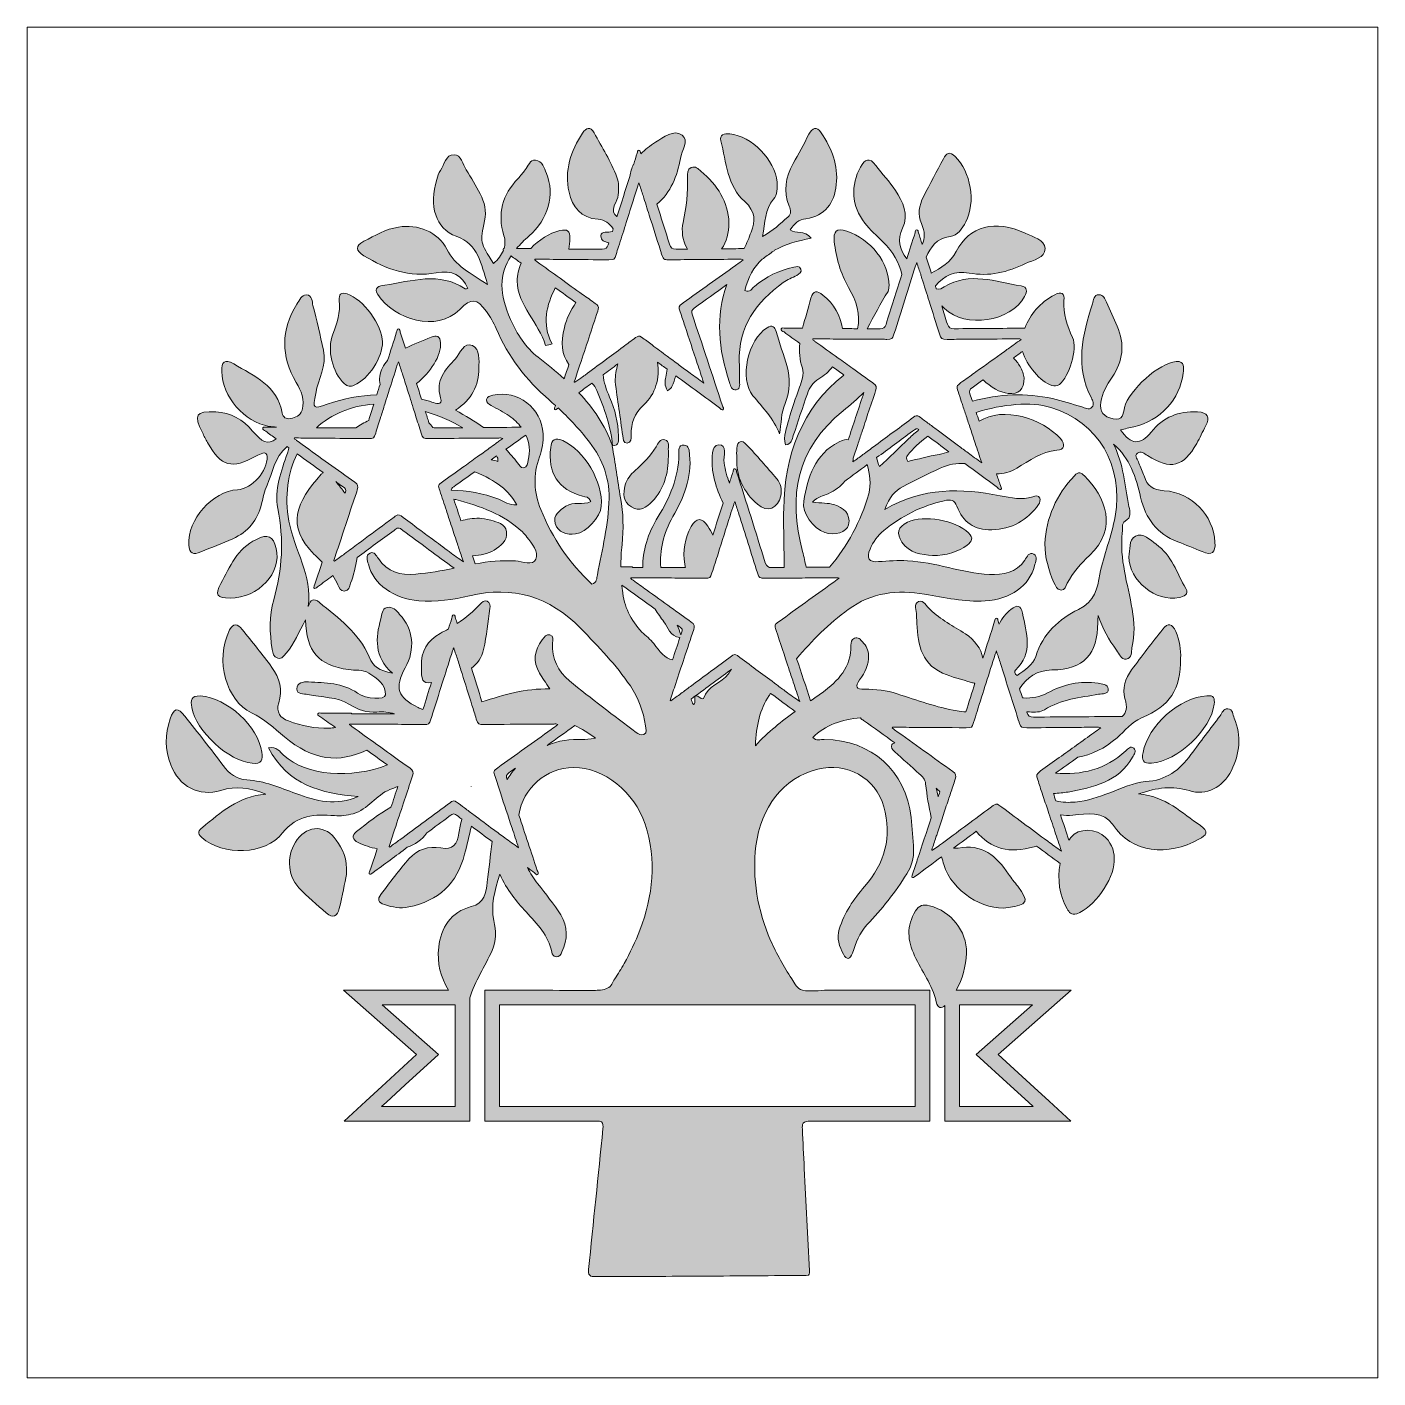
# Model space of a CAD drawing. Header units: inches. Extents: x 0 to 12, y -12 to 0.
import ezdxf

# ---------------------------------------------------------------- set-up
doc = ezdxf.new("R2010")
doc.units = ezdxf.units.IN
doc.header["$MEASUREMENT"] = 0
doc.layers.add('Layer 1', color=7, linetype='Continuous')

# ---------------------------------------------------------------- blocks, each defined once
blk = doc.blocks.new('block 2')
at = {"layer": 'Layer 1', "true_color": 0xffffff}
h = blk.add_hatch(color=7, dxfattribs=at)
h.dxf.hatch_style = 2
edge = h.paths.add_edge_path()
edge.add_spline(control_points=[(10.723, -6.14), (10.71, -6.107), (10.712, -6.06), (10.665, -6.056), (10.626, -6.053), (10.616, -6.094), (10.597, -6.119), (10.51, -6.233), (10.423, -6.347), (10.339, -6.463), (10.238, -6.601), (10.118, -6.692), (9.935, -6.703), (9.828, -6.71), (9.723, -6.764), (9.619, -6.801), (9.519, -6.838), (9.419, -6.877), (9.311, -6.884), (9.255, -6.888), (9.198, -6.89), (9.139, -6.874), (9.131, -6.852), (9.124, -6.83), (9.117, -6.808), (9.165, -6.805), (9.206, -6.803), (9.247, -6.795), (9.471, -6.754), (9.694, -6.707), (9.82, -6.485), (9.834, -6.461), (9.856, -6.43), (9.831, -6.407), (9.802, -6.378), (9.779, -6.413), (9.76, -6.43), (9.579, -6.598), (9.364, -6.644), (9.135, -6.629), (9.202, -6.582), (9.269, -6.534), (9.335, -6.486), (9.454, -6.466), (9.571, -6.408), (9.682, -6.314), (9.753, -6.253), (9.81, -6.175), (9.9, -6.137), (10.153, -6.029), (10.248, -5.888), (10.247, -5.606), (10.251, -5.533), (10.237, -5.45), (10.203, -5.369), (10.173, -5.299), (10.135, -5.289), (10.088, -5.349), (9.994, -5.468), (9.901, -5.588), (9.812, -5.71), (9.757, -5.785), (9.725, -5.877), (9.752, -5.965), (9.777, -6.045), (9.764, -6.092), (9.728, -6.124), (9.466, -6.126), (9.203, -6.127), (8.941, -6.13), (8.907, -6.13), (8.892, -6.12), (8.882, -6.087), (8.882, -6.086), (8.881, -6.084), (8.881, -6.083), (8.889, -6.083), (8.898, -6.083), (8.906, -6.084), (8.95, -6.087), (9.004, -6.087), (9.038, -6.065), (9.185, -5.97), (9.353, -5.956), (9.518, -5.927), (9.551, -5.921), (9.607, -5.929), (9.604, -5.879), (9.601, -5.839), (9.549, -5.834), (9.514, -5.829), (9.355, -5.805), (9.203, -5.839), (9.064, -5.915), (8.995, -5.952), (8.926, -5.962), (8.852, -5.96), (8.848, -5.96), (8.845, -5.96), (8.842, -5.96), (8.834, -5.932), (8.825, -5.905), (8.817, -5.878), (8.885, -5.776), (8.969, -5.712), (9.104, -5.711), (9.387, -5.707), (9.512, -5.571), (9.511, -5.288), (9.511, -5.268), (9.513, -5.248), (9.514, -5.227), (9.554, -5.343), (9.608, -5.444), (9.678, -5.536), (9.702, -5.568), (9.717, -5.62), (9.764, -5.614), (9.817, -5.607), (9.807, -5.55), (9.815, -5.513), (9.842, -5.4), (9.837, -5.286), (9.817, -5.171), (9.777, -4.946), (9.703, -4.725), (9.729, -4.492), (9.733, -4.456), (9.718, -4.412), (9.755, -4.389), (9.812, -4.355), (9.798, -4.308), (9.788, -4.26), (9.753, -4.072), (9.738, -3.88), (9.652, -3.704), (9.794, -3.831), (9.852, -4.001), (9.892, -4.175), (9.936, -4.367), (10.036, -4.502), (10.221, -4.573), (10.294, -4.6), (10.366, -4.629), (10.438, -4.66), (10.526, -4.698), (10.558, -4.67), (10.552, -4.576), (10.536, -4.336), (10.35, -4.136), (10.101, -4.119), (10.002, -4.112), (9.95, -4.076), (9.922, -3.988), (9.91, -3.949), (9.889, -3.912), (9.877, -3.873), (9.869, -3.844), (9.83, -3.813), (9.863, -3.785), (9.893, -3.761), (9.924, -3.789), (9.952, -3.807), (10.161, -3.937), (10.27, -3.91), (10.39, -3.699), (10.418, -3.649), (10.442, -3.596), (10.469, -3.545), (10.511, -3.465), (10.491, -3.424), (10.396, -3.419), (10.229, -3.412), (10.091, -3.463), (9.985, -3.598), (9.89, -3.718), (9.808, -3.712), (9.712, -3.579), (9.754, -3.569), (9.793, -3.559), (9.832, -3.55), (10.063, -3.501), (10.245, -3.305), (10.269, -3.074), (10.274, -3.028), (10.288, -2.966), (10.208, -2.971), (10.06, -2.981), (9.786, -3.225), (9.749, -3.38), (9.735, -3.437), (9.737, -3.498), (9.647, -3.479), (9.563, -3.462), (9.527, -3.419), (9.538, -3.333), (9.55, -3.249), (9.592, -3.179), (9.638, -3.111), (9.735, -2.968), (9.756, -2.817), (9.682, -2.657), (9.65, -2.586), (9.619, -2.514), (9.588, -2.443), (9.574, -2.413), (9.56, -2.377), (9.522, -2.378), (9.472, -2.378), (9.474, -2.427), (9.464, -2.459), (9.373, -2.737), (9.308, -3.014), (9.454, -3.295), (9.466, -3.319), (9.482, -3.351), (9.459, -3.376), (9.431, -3.408), (9.398, -3.381), (9.368, -3.373), (9.281, -3.35), (9.196, -3.319), (9.108, -3.301), (8.872, -3.251), (8.639, -3.256), (8.398, -3.324), (8.391, -3.302), (8.384, -3.281), (8.376, -3.259), (8.368, -3.233), (8.372, -3.219), (8.394, -3.204), (8.427, -3.181), (8.459, -3.157), (8.492, -3.134), (8.56, -3.2), (8.641, -3.247), (8.716, -3.254), (8.809, -3.263), (8.854, -3.221), (8.858, -3.116), (8.849, -3.089), (8.842, -3.047), (8.821, -3.014), (8.803, -2.986), (8.783, -2.962), (8.761, -2.94), (8.788, -2.921), (8.815, -2.902), (8.842, -2.882), (8.879, -3.003), (9.002, -3.154), (9.102, -3.183), (9.126, -3.191), (9.147, -3.192), (9.17, -3.175), (9.257, -3.108), (9.333, -2.861), (9.287, -2.759), (9.239, -2.653), (9.203, -2.547), (9.211, -2.429), (9.216, -2.367), (9.188, -2.346), (9.129, -2.378), (8.999, -2.449), (8.91, -2.548), (8.864, -2.675), (8.654, -2.677), (8.444, -2.678), (8.234, -2.68), (8.2, -2.681), (8.185, -2.67), (8.175, -2.638), (8.158, -2.584), (8.142, -2.531), (8.125, -2.478), (8.133, -2.484), (8.141, -2.492), (8.149, -2.5), (8.336, -2.68), (8.74, -2.618), (8.861, -2.393), (8.885, -2.348), (8.886, -2.309), (8.83, -2.3), (8.603, -2.262), (8.374, -2.171), (8.148, -2.308), (8.129, -2.319), (8.105, -2.338), (8.077, -2.326), (8.074, -2.317), (8.072, -2.308), (8.069, -2.299), (8.149, -2.21), (8.24, -2.16), (8.368, -2.185), (8.544, -2.22), (8.712, -2.177), (8.869, -2.101), (8.937, -2.069), (9.046, -2.052), (9.043, -1.968), (9.04, -1.889), (8.935, -1.864), (8.866, -1.832), (8.603, -1.708), (8.368, -1.766), (8.254, -1.994), (8.203, -2.095), (8.117, -2.139), (8.032, -2.185), (8.018, -2.138), (8.003, -2.092), (7.988, -2.045), (8.026, -1.955), (8.076, -1.878), (8.199, -1.861), (8.265, -1.852), (8.307, -1.791), (8.338, -1.731), (8.43, -1.555), (8.384, -1.286), (8.243, -1.149), (8.195, -1.102), (8.166, -1.12), (8.14, -1.17), (8.081, -1.282), (8.021, -1.394), (7.963, -1.507), (7.924, -1.584), (7.908, -1.67), (7.944, -1.746), (7.979, -1.818), (7.974, -1.877), (7.952, -1.932), (7.941, -1.898), (7.93, -1.863), (7.919, -1.829), (7.916, -1.819), (7.916, -1.802), (7.903, -1.802), (7.889, -1.801), (7.891, -1.818), (7.888, -1.829), (7.863, -1.906), (7.839, -1.983), (7.814, -2.059), (7.752, -1.973), (7.726, -1.891), (7.776, -1.787), (7.836, -1.664), (7.78, -1.553), (7.714, -1.452), (7.663, -1.373), (7.595, -1.306), (7.539, -1.23), (7.483, -1.153), (7.443, -1.174), (7.403, -1.244), (7.314, -1.401), (7.325, -1.596), (7.441, -1.741), (7.489, -1.802), (7.548, -1.853), (7.603, -1.908), (7.693, -1.998), (7.749, -2.094), (7.77, -2.199), (7.723, -2.347), (7.676, -2.495), (7.63, -2.643), (7.621, -2.671), (7.607, -2.68), (7.578, -2.68), (7.54, -2.68), (7.502, -2.68), (7.464, -2.68), (7.521, -2.566), (7.583, -2.456), (7.648, -2.348), (7.658, -2.331), (7.656, -2.308), (7.657, -2.3), (7.659, -2.09), (7.494, -1.886), (7.283, -1.814), (7.189, -1.782), (7.161, -1.817), (7.17, -1.905), (7.186, -2.049), (7.226, -2.188), (7.297, -2.313), (7.366, -2.434), (7.407, -2.554), (7.377, -2.68), (7.333, -2.679), (7.288, -2.679), (7.244, -2.679), (7.228, -2.568), (7.17, -2.459), (7.07, -2.381), (7.019, -2.34), (6.979, -2.338), (6.963, -2.409), (6.942, -2.498), (6.911, -2.585), (6.889, -2.674), (6.837, -2.674), (6.786, -2.674), (6.735, -2.674), (6.722, -2.675), (6.703, -2.667), (6.698, -2.68), (6.692, -2.696), (6.714, -2.702), (6.724, -2.709), (6.771, -2.743), (6.817, -2.777), (6.864, -2.81), (6.857, -2.882), (6.861, -2.955), (6.887, -3.031), (6.906, -3.087), (6.881, -3.144), (6.862, -3.198), (6.829, -3.295), (6.791, -3.391), (6.766, -3.49), (6.749, -3.561), (6.713, -3.633), (6.738, -3.712), (6.794, -3.705), (6.794, -3.663), (6.806, -3.629), (6.848, -3.505), (6.89, -3.381), (6.932, -3.257), (6.951, -3.201), (6.98, -3.157), (7.034, -3.125), (7.082, -3.096), (7.123, -3.06), (7.155, -3.019), (7.188, -3.043), (7.222, -3.067), (7.255, -3.091), (6.879, -3.391), (6.728, -3.801), (6.721, -4.283), (6.718, -4.455), (6.725, -4.628), (6.726, -4.801), (6.69, -4.801), (6.653, -4.802), (6.617, -4.802), (6.583, -4.802), (6.569, -4.792), (6.558, -4.759), (6.474, -4.489), (6.388, -4.22), (6.303, -3.951), (6.3, -3.941), (6.3, -3.923), (6.287, -3.923), (6.273, -3.923), (6.274, -3.94), (6.271, -3.95), (6.26, -3.984), (6.25, -4.018), (6.239, -4.051), (6.218, -3.993), (6.202, -3.934), (6.192, -3.871), (6.182, -3.814), (6.226, -3.704), (6.143, -3.711), (6.073, -3.718), (6.086, -3.832), (6.087, -3.905), (6.088, -3.945), (6.098, -3.985), (6.108, -4.025), (6.125, -4.096), (6.151, -4.163), (6.183, -4.228), (6.152, -4.324), (6.122, -4.419), (6.092, -4.515), (6.079, -4.487), (6.064, -4.46), (6.046, -4.433), (5.996, -4.358), (5.948, -4.354), (5.9, -4.438), (5.841, -4.542), (5.824, -4.655), (5.843, -4.77), (5.845, -4.781), (5.847, -4.791), (5.849, -4.801), (5.775, -4.801), (5.702, -4.801), (5.629, -4.801), (5.618, -4.649), (5.65, -4.499), (5.737, -4.349), (5.833, -4.183), (5.906, -4.002), (5.886, -3.8), (5.882, -3.763), (5.882, -3.717), (5.836, -3.714), (5.782, -3.711), (5.79, -3.763), (5.79, -3.796), (5.788, -4.001), (5.709, -4.18), (5.606, -4.349), (5.512, -4.503), (5.467, -4.654), (5.469, -4.801), (5.469, -4.801), (5.379, -4.801), (5.379, -4.801), (5.379, -4.801), (5.379, -4.796), (5.379, -4.796), (5.379, -4.796), (5.276, -4.796), (5.276, -4.796), (5.275, -4.73), (5.278, -4.664), (5.285, -4.597), (5.3, -4.458), (5.297, -4.319), (5.272, -4.181), (5.246, -4.028), (5.223, -3.874), (5.199, -3.72), (5.199, -3.72), (5.2, -3.721), (5.2, -3.721), (5.2, -3.721), (5.2, -3.721), (5.2, -3.721), (5.2, -3.721), (5.2, -3.72), (5.2, -3.72), (5.134, -3.535), (5.028, -3.383), (4.901, -3.249), (4.939, -3.221), (4.978, -3.192), (5.017, -3.163), (5.036, -3.181), (5.051, -3.202), (5.061, -3.228), (5.125, -3.387), (5.188, -3.546), (5.2, -3.72), (5.266, -3.721), (5.253, -3.669), (5.253, -3.633), (5.252, -3.512), (5.223, -3.396), (5.175, -3.287), (5.146, -3.221), (5.123, -3.156), (5.117, -3.089), (5.16, -3.057), (5.204, -3.025), (5.247, -2.993), (5.234, -3.045), (5.225, -3.096), (5.223, -3.148), (5.247, -3.314), (5.268, -3.472), (5.292, -3.63), (5.296, -3.657), (5.294, -3.697), (5.332, -3.695), (5.367, -3.693), (5.368, -3.654), (5.367, -3.627), (5.365, -3.519), (5.392, -3.432), (5.479, -3.355), (5.583, -3.264), (5.622, -3.116), (5.601, -2.977), (5.629, -2.998), (5.657, -3.019), (5.686, -3.039), (5.683, -3.063), (5.68, -3.086), (5.675, -3.11), (5.667, -3.145), (5.659, -3.183), (5.69, -3.232), (5.708, -3.214), (5.724, -3.206), (5.729, -3.193), (5.742, -3.161), (5.753, -3.129), (5.764, -3.098), (5.893, -3.193), (6.023, -3.289), (6.152, -3.384), (6.161, -3.391), (6.17, -3.408), (6.182, -3.399), (6.193, -3.391), (6.181, -3.376), (6.178, -3.365), (6.088, -3.094), (5.999, -2.823), (5.908, -2.552), (5.9, -2.526), (5.904, -2.512), (5.926, -2.497), (6.023, -2.427), (6.12, -2.358), (6.217, -2.288), (6.116, -2.571), (6.14, -2.861), (6.24, -3.157), (6.25, -3.187), (6.26, -3.231), (6.3, -3.222), (6.34, -3.214), (6.329, -3.169), (6.329, -3.138), (6.33, -3.085), (6.33, -3.031), (6.327, -2.978), (6.314, -2.662), (6.477, -2.443), (6.718, -2.269), (6.754, -2.243), (6.798, -2.229), (6.837, -2.206), (6.858, -2.194), (6.884, -2.179), (6.874, -2.15), (6.863, -2.12), (6.834, -2.128), (6.811, -2.133), (6.679, -2.159), (6.564, -2.219), (6.461, -2.304), (6.439, -2.322), (6.423, -2.361), (6.377, -2.341), (6.404, -2.22), (6.457, -2.131), (6.529, -2.063), (6.529, -2.063), (6.529, -2.063), (6.529, -2.063), (6.56, -2.041), (6.59, -2.02), (6.62, -1.998), (6.626, -1.993), (6.638, -1.989), (6.641, -1.982), (6.734, -1.93), (6.845, -1.899), (6.964, -1.877), (6.904, -1.795), (6.827, -1.845), (6.78, -1.802), (6.814, -1.745), (6.857, -1.711), (6.918, -1.703), (7.093, -1.677), (7.169, -1.565), (7.188, -1.4), (7.208, -1.228), (7.148, -1.078), (7.054, -0.939), (7.012, -0.878), (6.975, -0.896), (6.945, -0.953), (6.9, -1.04), (6.854, -1.128), (6.806, -1.213), (6.738, -1.334), (6.715, -1.458), (6.769, -1.59), (6.784, -1.627), (6.793, -1.659), (6.757, -1.689), (6.691, -1.746), (6.628, -1.808), (6.533, -1.861), (6.556, -1.733), (6.553, -1.622), (6.631, -1.53), (6.665, -1.489), (6.667, -1.431), (6.662, -1.377), (6.645, -1.181), (6.437, -0.97), (6.242, -0.949), (6.192, -0.943), (6.15, -0.959), (6.163, -1.011), (6.21, -1.201), (6.221, -1.412), (6.375, -1.551), (6.473, -1.639), (6.47, -1.723), (6.432, -1.822), (6.413, -1.871), (6.393, -1.92), (6.371, -1.968), (6.304, -1.969), (6.237, -1.969), (6.17, -1.97), (6.215, -1.905), (6.232, -1.83), (6.235, -1.737), (6.229, -1.555), (6.134, -1.403), (5.986, -1.281), (5.961, -1.26), (5.936, -1.232), (5.9, -1.248), (5.863, -1.264), (5.866, -1.302), (5.867, -1.333), (5.871, -1.469), (5.857, -1.602), (5.828, -1.735), (5.811, -1.812), (5.823, -1.891), (5.86, -1.962), (5.862, -1.965), (5.864, -1.969), (5.866, -1.972), (5.832, -1.972), (5.799, -1.973), (5.766, -1.973), (5.732, -1.973), (5.717, -1.963), (5.707, -1.93), (5.67, -1.812), (5.632, -1.693), (5.595, -1.574), (5.72, -1.468), (5.775, -1.322), (5.804, -1.167), (5.817, -1.098), (5.881, -1.006), (5.819, -0.961), (5.743, -0.906), (5.655, -0.979), (5.584, -1.023), (5.531, -1.055), (5.488, -1.089), (5.453, -1.127), (5.452, -1.125), (5.452, -1.124), (5.451, -1.122), (5.448, -1.112), (5.448, -1.094), (5.435, -1.094), (5.421, -1.094), (5.423, -1.111), (5.419, -1.121), (5.409, -1.154), (5.399, -1.186), (5.389, -1.219), (5.389, -1.219), (5.389, -1.219), (5.389, -1.219), (5.388, -1.219), (5.388, -1.219), (5.388, -1.219), (5.371, -1.253), (5.36, -1.289), (5.354, -1.327), (5.354, -1.327), (5.354, -1.327), (5.354, -1.328), (5.316, -1.447), (5.278, -1.566), (5.24, -1.686), (5.234, -1.679), (5.228, -1.672), (5.222, -1.664), (5.179, -1.609), (5.249, -1.551), (5.252, -1.491), (5.255, -1.437), (5.259, -1.384), (5.239, -1.333), (5.187, -1.194), (5.108, -1.069), (5.037, -0.94), (5.004, -0.88), (4.967, -0.894), (4.935, -0.942), (4.828, -1.101), (4.772, -1.275), (4.815, -1.467), (4.845, -1.599), (4.919, -1.698), (5.072, -1.707), (5.135, -1.71), (5.173, -1.747), (5.207, -1.792), (5.204, -1.8), (5.202, -1.807), (5.2, -1.815), (5.158, -1.831), (5.1, -1.805), (5.098, -1.856), (5.096, -1.897), (5.132, -1.907), (5.168, -1.917), (5.166, -1.923), (5.164, -1.929), (5.162, -1.935), (5.153, -1.964), (5.139, -1.973), (5.11, -1.973), (5.011, -1.972), (4.912, -1.972), (4.814, -1.972), (4.817, -1.941), (4.82, -1.91), (4.822, -1.879), (4.829, -1.81), (4.797, -1.793), (4.733, -1.808), (4.638, -1.831), (4.546, -1.89), (4.476, -1.967), (4.434, -1.967), (4.391, -1.967), (4.349, -1.967), (4.38, -1.93), (4.417, -1.893), (4.46, -1.856), (4.627, -1.713), (4.692, -1.485), (4.613, -1.3), (4.594, -1.253), (4.579, -1.189), (4.518, -1.182), (4.465, -1.176), (4.453, -1.236), (4.425, -1.27), (4.404, -1.295), (4.385, -1.321), (4.362, -1.345), (4.223, -1.49), (4.175, -1.657), (4.236, -1.854), (4.248, -1.895), (4.248, -1.932), (4.238, -1.966), (4.234, -1.967), (4.231, -1.969), (4.23, -1.973), (4.228, -1.978), (4.229, -1.982), (4.231, -1.985), (4.214, -2.027), (4.183, -2.064), (4.145, -2.1), (4.023, -1.913), (4.022, -1.913), (4.064, -1.721), (4.083, -1.636), (4.064, -1.557), (4.025, -1.483), (3.987, -1.41), (3.946, -1.339), (3.902, -1.27), (3.87, -1.22), (3.859, -1.134), (3.793, -1.134), (3.72, -1.133), (3.706, -1.222), (3.672, -1.275), (3.656, -1.298), (3.648, -1.327), (3.639, -1.354), (3.569, -1.588), (3.627, -1.79), (3.813, -1.859), (4.011, -1.932), (4.03, -2.097), (4.091, -2.287), (3.937, -2.185), (3.804, -2.12), (3.729, -1.973), (3.652, -1.82), (3.47, -1.749), (3.299, -1.777), (3.187, -1.795), (3.091, -1.85), (2.993, -1.903), (2.911, -1.947), (2.918, -1.985), (2.993, -2.031), (3.19, -2.153), (3.397, -2.227), (3.635, -2.183), (3.777, -2.156), (3.867, -2.205), (3.915, -2.323), (3.908, -2.324), (3.898, -2.328), (3.892, -2.325), (3.66, -2.171), (3.417, -2.258), (3.177, -2.293), (3.131, -2.3), (3.073, -2.314), (3.115, -2.377), (3.267, -2.598), (3.636, -2.717), (3.845, -2.508), (3.947, -2.405), (3.994, -2.407), (4.081, -2.528), (4.115, -2.574), (4.144, -2.625), (4.166, -2.677), (4.272, -2.928), (4.434, -3.136), (4.639, -3.313), (4.657, -3.329), (4.675, -3.346), (4.693, -3.362), (4.691, -3.367), (4.69, -3.372), (4.688, -3.377), (4.686, -3.384), (4.681, -3.393), (4.689, -3.398), (4.696, -3.402), (4.702, -3.395), (4.708, -3.392), (4.711, -3.39), (4.714, -3.387), (4.717, -3.385), (4.717, -3.385), (4.717, -3.385), (4.718, -3.384), (4.809, -3.469), (4.894, -3.56), (4.973, -3.657), (5.099, -3.811), (5.173, -3.986), (5.17, -4.187), (5.165, -4.418), (5.109, -4.641), (5.066, -4.866), (5.06, -4.895), (5.064, -4.934), (5.017, -4.949), (4.818, -4.763), (4.668, -4.541), (4.564, -4.287), (4.501, -4.134), (4.495, -3.978), (4.552, -3.819), (4.576, -3.754), (4.587, -3.684), (4.584, -3.613), (4.573, -3.384), (4.361, -3.221), (4.138, -3.271), (4.114, -3.277), (4.087, -3.278), (4.082, -3.309), (4.077, -3.339), (4.101, -3.35), (4.124, -3.362), (4.177, -3.392), (4.233, -3.419), (4.283, -3.454), (4.326, -3.484), (4.362, -3.518), (4.389, -3.555), (4.277, -3.556), (4.166, -3.557), (4.054, -3.557), (3.977, -3.501), (3.893, -3.454), (3.806, -3.403), (3.951, -3.308), (4.014, -3.185), (4.014, -3.031), (4.014, -2.959), (4.026, -2.86), (3.956, -2.83), (3.878, -2.796), (3.847, -2.898), (3.805, -2.946), (3.718, -3.042), (3.624, -3.137), (3.673, -3.293), (3.696, -3.368), (3.629, -3.341), (3.597, -3.331), (3.566, -3.321), (3.535, -3.313), (3.504, -3.306), (3.489, -3.259), (3.475, -3.212), (3.46, -3.166), (3.581, -3.071), (3.682, -2.917), (3.674, -2.804), (3.67, -2.744), (3.636, -2.736), (3.59, -2.755), (3.513, -2.786), (3.435, -2.816), (3.361, -2.854), (3.346, -2.806), (3.33, -2.758), (3.315, -2.71), (3.312, -2.699), (3.312, -2.682), (3.299, -2.682), (3.285, -2.682), (3.286, -2.699), (3.283, -2.709), (3.256, -2.794), (3.23, -2.878), (3.203, -2.962), (3.203, -2.962), (3.203, -2.962), (3.203, -2.962), (3.166, -3.001), (3.142, -3.048), (3.133, -3.103), (3.129, -3.13), (3.13, -3.154), (3.136, -3.174), (3.126, -3.205), (3.116, -3.235), (3.106, -3.266), (2.96, -3.272), (2.813, -3.301), (2.667, -3.351), (2.538, -3.396), (2.54, -3.393), (2.564, -3.254), (2.586, -3.126), (2.663, -3.007), (2.633, -2.87), (2.604, -2.738), (2.574, -2.606), (2.54, -2.475), (2.531, -2.439), (2.536, -2.382), (2.482, -2.379), (2.436, -2.377), (2.42, -2.428), (2.398, -2.461), (2.252, -2.692), (2.255, -2.924), (2.391, -3.158), (2.435, -3.233), (2.472, -3.311), (2.443, -3.403), (2.427, -3.454), (2.385, -3.468), (2.34, -3.477), (2.302, -3.485), (2.273, -3.468), (2.267, -3.43), (2.225, -3.184), (2.017, -3.101), (1.836, -2.993), (1.753, -2.943), (1.726, -2.974), (1.729, -3.061), (1.735, -3.282), (1.93, -3.509), (2.149, -3.547), (2.171, -3.551), (2.193, -3.551), (2.216, -3.555), (2.188, -3.555), (2.159, -3.555), (2.131, -3.555), (2.118, -3.555), (2.098, -3.548), (2.094, -3.561), (2.088, -3.577), (2.109, -3.582), (2.12, -3.59), (2.151, -3.613), (2.183, -3.635), (2.214, -3.658), (2.134, -3.712), (2.089, -3.689), (2.004, -3.589), (1.918, -3.486), (1.812, -3.425), (1.676, -3.419), (1.498, -3.411), (1.478, -3.443), (1.558, -3.603), (1.572, -3.633), (1.586, -3.662), (1.603, -3.691), (1.724, -3.906), (1.82, -3.931), (2.037, -3.81), (2.055, -3.8), (2.074, -3.792), (2.094, -3.786), (2.119, -3.778), (2.131, -3.79), (2.132, -3.816), (2.141, -3.942), (1.999, -4.102), (1.87, -4.11), (1.646, -4.124), (1.425, -4.375), (1.437, -4.6), (1.441, -4.676), (1.477, -4.691), (1.543, -4.663), (1.637, -4.623), (1.732, -4.586), (1.827, -4.545), (1.964, -4.486), (2.047, -4.38), (2.083, -4.235), (2.097, -4.18), (2.108, -4.122), (2.132, -4.07), (2.181, -3.959), (2.196, -3.827), (2.31, -3.726), (2.315, -3.731), (2.321, -3.735), (2.327, -3.739), (2.321, -3.759), (2.318, -3.772), (2.313, -3.785), (2.259, -3.944), (2.195, -4.109), (2.228, -4.276), (2.282, -4.553), (2.269, -4.819), (2.191, -5.089), (2.151, -5.231), (2.154, -5.381), (2.178, -5.529), (2.183, -5.56), (2.19, -5.598), (2.227, -5.607), (2.267, -5.617), (2.283, -5.582), (2.304, -5.558), (2.378, -5.478), (2.413, -5.373), (2.474, -5.266), (2.481, -5.55), (2.59, -5.67), (2.855, -5.708), (2.916, -5.716), (2.981, -5.706), (3.035, -5.739), (3.108, -5.785), (3.186, -5.835), (3.184, -5.933), (3.183, -5.978), (3.014, -5.973), (2.936, -5.917), (2.803, -5.823), (2.65, -5.827), (2.5, -5.817), (2.456, -5.814), (2.396, -5.825), (2.396, -5.879), (2.395, -5.931), (2.458, -5.921), (2.495, -5.929), (2.618, -5.957), (2.751, -5.947), (2.863, -6.017), (2.939, -6.065), (3.018, -6.091), (3.107, -6.085), (3.163, -6.08), (3.215, -6.087), (3.265, -6.1), (3.138, -6.1), (3.01, -6.1), (2.882, -6.1), (2.882, -6.1), (2.882, -6.095), (2.882, -6.095), (2.796, -6.095), (2.709, -6.095), (2.622, -6.095), (2.609, -6.095), (2.589, -6.088), (2.584, -6.101), (2.578, -6.117), (2.6, -6.122), (2.61, -6.13), (2.654, -6.161), (2.697, -6.192), (2.74, -6.223), (2.721, -6.225), (2.702, -6.226), (2.683, -6.228), (2.558, -6.232), (2.439, -6.207), (2.323, -6.164), (2.248, -6.136), (2.21, -6.089), (2.236, -6.003), (2.271, -5.889), (2.244, -5.782), (2.176, -5.688), (2.092, -5.573), (1.999, -5.464), (1.911, -5.351), (1.87, -5.299), (1.832, -5.292), (1.8, -5.356), (1.661, -5.627), (1.776, -5.987), (1.993, -6.092), (2.107, -6.147), (2.193, -6.225), (2.286, -6.304), (2.536, -6.515), (2.774, -6.542), (3.017, -6.422), (3.078, -6.467), (3.14, -6.511), (3.201, -6.555), (2.88, -6.678), (2.482, -6.656), (2.279, -6.468), (2.247, -6.438), (2.218, -6.39), (2.145, -6.402), (2.315, -6.736), (2.615, -6.808), (2.941, -6.835), (2.749, -6.919), (2.567, -6.878), (2.389, -6.809), (2.247, -6.755), (2.107, -6.697), (1.953, -6.687), (1.861, -6.681), (1.796, -6.635), (1.741, -6.56), (1.632, -6.41), (1.517, -6.267), (1.402, -6.122), (1.337, -6.041), (1.306, -6.047), (1.271, -6.146), (1.223, -6.282), (1.224, -6.42), (1.277, -6.555), (1.35, -6.745), (1.528, -6.84), (1.723, -6.781), (1.856, -6.74), (1.977, -6.756), (2.12, -6.814), (1.876, -6.833), (1.721, -6.979), (1.558, -7.109), (1.525, -7.135), (1.51, -7.162), (1.552, -7.199), (1.742, -7.365), (2.115, -7.357), (2.27, -7.159), (2.398, -6.996), (2.559, -6.992), (2.731, -7.005), (2.79, -7.009), (2.84, -7.003), (2.896, -6.988), (3.03, -6.951), (3.1, -6.82), (3.223, -6.774), (3.247, -6.765), (3.271, -6.756), (3.294, -6.745), (3.274, -6.807), (3.253, -6.869), (3.233, -6.931), (3.121, -6.989), (3.026, -7.072), (2.926, -7.147), (2.881, -7.181), (2.893, -7.22), (2.94, -7.243), (2.994, -7.269), (3.052, -7.288), (3.11, -7.3), (3.11, -7.3), (3.088, -7.368), (3.088, -7.368), (3.072, -7.413), (3.058, -7.459), (3.043, -7.505), (3.04, -7.512), (3.035, -7.521), (3.044, -7.526), (3.051, -7.53), (3.056, -7.523), (3.062, -7.52), (3.065, -7.518), (3.068, -7.515), (3.071, -7.513), (3.174, -7.438), (3.276, -7.362), (3.378, -7.286), (3.445, -7.263), (3.505, -7.221), (3.552, -7.158), (3.618, -7.109), (3.685, -7.06), (3.751, -7.011), (3.79, -6.983), (3.79, -6.983), (3.829, -7.011), (3.84, -7.02), (3.851, -7.028), (3.862, -7.036), (3.852, -7.078), (3.844, -7.12), (3.837, -7.162), (3.822, -7.257), (3.786, -7.312), (3.675, -7.292), (3.568, -7.274), (3.467, -7.304), (3.394, -7.386), (3.305, -7.487), (3.226, -7.597), (3.143, -7.704), (3.11, -7.747), (3.12, -7.777), (3.174, -7.795), (3.245, -7.819), (3.316, -7.832), (3.391, -7.816), (3.654, -7.763), (3.822, -7.608), (3.887, -7.347), (3.908, -7.265), (3.927, -7.182), (3.947, -7.098), (4.008, -7.144), (4.07, -7.189), (4.131, -7.235), (4.118, -7.355), (4.102, -7.475), (4.088, -7.595), (4.076, -7.69), (4.065, -7.783), (3.946, -7.813), (3.763, -7.86), (3.676, -8.001), (3.657, -8.174), (3.642, -8.313), (3.673, -8.442), (3.744, -8.556), (3.744, -8.556), (2.811, -8.556), (2.811, -8.556), (2.811, -8.556), (3.461, -9.128), (3.461, -9.128), (3.461, -9.128), (3.151, -9.412), (3.151, -9.412), (3.151, -9.412), (3.01, -9.541), (3.01, -9.541), (3.01, -9.541), (2.816, -9.719), (2.816, -9.719), (2.816, -9.719), (3.933, -9.719), (3.933, -9.719), (3.933, -9.719), (3.933, -8.624), (3.933, -8.624), (3.98, -8.474), (4.068, -8.344), (4.131, -8.202), (4.168, -8.116), (4.167, -8.028), (4.147, -7.937), (4.118, -7.803), (4.153, -7.677), (4.199, -7.524), (4.266, -7.669), (4.346, -7.767), (4.433, -7.86), (4.531, -7.965), (4.631, -8.069), (4.661, -8.217), (4.666, -8.238), (4.675, -8.257), (4.699, -8.259), (4.728, -8.262), (4.742, -8.238), (4.752, -8.216), (4.804, -8.105), (4.806, -7.991), (4.741, -7.887), (4.68, -7.79), (4.607, -7.701), (4.537, -7.61), (4.501, -7.564), (4.471, -7.516), (4.446, -7.467), (4.466, -7.482), (4.487, -7.497), (4.507, -7.512), (4.516, -7.519), (4.525, -7.536), (4.537, -7.527), (4.548, -7.519), (4.536, -7.504), (4.532, -7.493), (4.478, -7.329), (4.424, -7.165), (4.369, -7.001), (4.406, -6.758), (4.611, -6.578), (4.856, -6.578), (5.123, -6.577), (5.396, -6.794), (5.49, -7.081), (5.593, -7.4), (5.562, -7.718), (5.444, -8.022), (5.404, -8.124), (5.358, -8.224), (5.304, -8.319), (5.278, -8.365), (5.251, -8.41), (5.221, -8.454), (5.198, -8.489), (5.196, -8.518), (5.154, -8.538), (5.118, -8.556), (5.073, -8.557), (5.033, -8.557), (4.711, -8.557), (4.389, -8.556), (4.068, -8.555), (4.068, -8.943), (4.068, -9.331), (4.068, -9.719), (4.4, -9.719), (4.732, -9.718), (5.064, -9.718), (5.077, -9.718), (5.091, -9.718), (5.102, -9.726), (5.119, -9.739), (5.118, -9.764), (5.116, -9.785), (5.073, -10.202), (5.031, -10.619), (4.988, -11.036), (4.986, -11.054), (4.985, -11.075), (4.998, -11.088), (5.01, -11.099), (5.028, -11.1), (5.044, -11.1), (5.349, -11.1), (5.654, -11.097), (5.959, -11.096), (6.262, -11.094), (6.564, -11.091), (6.867, -11.09), (6.886, -11.09), (6.904, -11.09), (6.922, -11.09), (6.955, -11.09), (6.951, -11.073), (6.949, -11.048), (6.934, -10.745), (6.919, -10.443), (6.904, -10.14), (6.898, -10.022), (6.892, -9.904), (6.887, -9.786), (6.886, -9.77), (6.885, -9.752), (6.895, -9.738), (6.909, -9.72), (6.935, -9.719), (6.957, -9.719), (7.311, -9.719), (7.665, -9.719), (8.019, -9.719), (8.019, -9.331), (8.02, -8.943), (8.02, -8.555), (8.02, -8.556), (7.187, -8.556), (7.111, -8.556), (7.042, -8.556), (6.955, -8.571), (6.888, -8.556), (6.84, -8.546), (6.818, -8.492), (6.793, -8.454), (6.721, -8.346), (6.657, -8.232), (6.605, -8.113), (6.491, -7.849), (6.438, -7.56), (6.475, -7.273), (6.519, -6.934), (6.712, -6.671), (7.023, -6.592), (7.282, -6.526), (7.539, -6.669), (7.611, -6.926), (7.685, -7.192), (7.619, -7.428), (7.44, -7.635), (7.342, -7.748), (7.259, -7.867), (7.215, -8.013), (7.189, -8.096), (7.216, -8.167), (7.252, -8.236), (7.28, -8.29), (7.311, -8.285), (7.332, -8.226), (7.363, -8.137), (7.394, -8.047), (7.461, -7.976), (7.594, -7.836), (7.712, -7.686), (7.815, -7.521), (7.86, -7.449), (7.878, -7.381), (7.875, -7.304), (7.872, -7.21), (7.863, -7.116), (7.853, -7.022), (7.806, -6.605), (7.502, -6.333), (7.082, -6.328), (7.048, -6.328), (7.009, -6.345), (6.98, -6.31), (7.088, -6.204), (7.239, -6.146), (7.404, -6.137), (7.406, -6.148), (7.423, -6.153), (7.431, -6.159), (7.524, -6.226), (7.616, -6.292), (7.709, -6.359), (7.699, -6.36), (7.69, -6.364), (7.683, -6.374), (7.667, -6.399), (7.688, -6.42), (7.707, -6.437), (7.78, -6.503), (7.853, -6.568), (7.926, -6.634), (7.953, -6.658), (7.978, -6.68), (7.982, -6.723), (7.993, -6.825), (8.01, -6.925), (8.032, -7.024), (8.032, -7.024), (8.032, -7.024), (8.032, -7.024), (7.991, -7.148), (7.95, -7.272), (7.908, -7.397), (7.893, -7.442), (7.878, -7.488), (7.863, -7.534), (7.861, -7.541), (7.856, -7.549), (7.865, -7.555), (7.872, -7.559), (7.877, -7.552), (7.883, -7.549), (7.886, -7.547), (7.889, -7.544), (7.892, -7.542), (7.969, -7.485), (8.046, -7.428), (8.123, -7.371), (8.13, -7.394), (8.137, -7.417), (8.144, -7.44), (8.215, -7.675), (8.495, -7.853), (8.715, -7.822), (8.891, -7.797), (8.904, -7.769), (8.8, -7.632), (8.772, -7.596), (8.743, -7.561), (8.718, -7.524), (8.612, -7.363), (8.482, -7.251), (8.27, -7.293), (8.254, -7.296), (8.241, -7.296), (8.23, -7.293), (8.297, -7.243), (8.364, -7.194), (8.431, -7.144), (8.56, -7.301), (8.73, -7.346), (8.945, -7.281), (8.952, -7.279), (8.96, -7.277), (8.968, -7.275), (9.037, -7.326), (9.106, -7.378), (9.176, -7.429), (9.176, -7.429), (9.176, -7.429), (9.176, -7.429), (9.151, -7.569), (9.171, -7.72), (9.238, -7.832), (9.258, -7.864), (9.275, -7.893), (9.324, -7.876), (9.471, -7.826), (9.656, -7.577), (9.657, -7.411), (9.662, -7.339), (9.642, -7.261), (9.581, -7.199), (9.5, -7.115), (9.337, -7.114), (9.275, -7.195), (9.268, -7.204), (9.261, -7.214), (9.255, -7.223), (9.255, -7.223), (9.255, -7.223), (9.255, -7.223), (9.23, -7.148), (9.205, -7.073), (9.18, -6.998), (9.214, -7.004), (9.25, -7.006), (9.289, -7.001), (9.411, -6.988), (9.566, -6.964), (9.643, -7.082), (9.814, -7.345), (10.133, -7.364), (10.41, -7.215), (10.477, -7.179), (10.5, -7.145), (10.424, -7.094), (10.258, -6.983), (10.114, -6.831), (9.874, -6.812), (10.04, -6.753), (10.177, -6.74), (10.322, -6.783), (10.477, -6.83), (10.622, -6.755), (10.698, -6.604), (10.773, -6.453), (10.787, -6.299), (10.723, -6.14)], knot_values=[0, 0, 0, 0, 1, 1, 1, 2, 2, 2, 3, 3, 3, 4, 4, 4, 5, 5, 5, 6, 6, 6, 7, 7, 7, 8, 8, 8, 9, 9, 9, 10, 10, 10, 11, 11, 11, 12, 12, 12, 13, 13, 13, 14, 14, 14, 15, 15, 15, 16, 16, 16, 17, 17, 17, 18, 18, 18, 19, 19, 19, 20, 20, 20, 21, 21, 21, 22, 22, 22, 23, 23, 23, 24, 24, 24, 25, 25, 25, 26, 26, 26, 27, 27, 27, 28, 28, 28, 29, 29, 29, 30, 30, 30, 31, 31, 31, 32, 32, 32, 33, 33, 33, 34, 34, 34, 35, 35, 35, 36, 36, 36, 37, 37, 37, 38, 38, 38, 39, 39, 39, 40, 40, 40, 41, 41, 41, 42, 42, 42, 43, 43, 43, 44, 44, 44, 45, 45, 45, 46, 46, 46, 47, 47, 47, 48, 48, 48, 49, 49, 49, 50, 50, 50, 51, 51, 51, 52, 52, 52, 53, 53, 53, 54, 54, 54, 55, 55, 55, 56, 56, 56, 57, 57, 57, 58, 58, 58, 59, 59, 59, 60, 60, 60, 61, 61, 61, 62, 62, 62, 63, 63, 63, 64, 64, 64, 65, 65, 65, 66, 66, 66, 67, 67, 67, 68, 68, 68, 69, 69, 69, 70, 70, 70, 71, 71, 71, 72, 72, 72, 73, 73, 73, 74, 74, 74, 75, 75, 75, 76, 76, 76, 77, 77, 77, 78, 78, 78, 79, 79, 79, 80, 80, 80, 81, 81, 81, 82, 82, 82, 83, 83, 83, 84, 84, 84, 85, 85, 85, 86, 86, 86, 87, 87, 87, 88, 88, 88, 89, 89, 89, 90, 90, 90, 91, 91, 91, 92, 92, 92, 93, 93, 93, 94, 94, 94, 95, 95, 95, 96, 96, 96, 97, 97, 97, 98, 98, 98, 99, 99, 99, 100, 100, 100, 101, 101, 101, 102, 102, 102, 103, 103, 103, 104, 104, 104, 105, 105, 105, 106, 106, 106, 107, 107, 107, 108, 108, 108, 109, 109, 109, 110, 110, 110, 111, 111, 111, 112, 112, 112, 113, 113, 113, 114, 114, 114, 115, 115, 115, 116, 116, 116, 117, 117, 117, 118, 118, 118, 119, 119, 119, 120, 120, 120, 121, 121, 121, 122, 122, 122, 123, 123, 123, 124, 124, 124, 125, 125, 125, 126, 126, 126, 127, 127, 127, 128, 128, 128, 129, 129, 129, 130, 130, 130, 131, 131, 131, 132, 132, 132, 133, 133, 133, 134, 134, 134, 135, 135, 135, 136, 136, 136, 137, 137, 137, 138, 138, 138, 139, 139, 139, 140, 140, 140, 141, 141, 141, 142, 142, 142, 143, 143, 143, 144, 144, 144, 145, 145, 145, 146, 146, 146, 147, 147, 147, 148, 148, 148, 149, 149, 149, 150, 150, 150, 151, 151, 151, 152, 152, 152, 153, 153, 153, 154, 154, 154, 155, 155, 155, 156, 156, 156, 157, 157, 157, 158, 158, 158, 159, 159, 159, 160, 160, 160, 161, 161, 161, 162, 162, 162, 163, 163, 163, 164, 164, 164, 165, 165, 165, 166, 166, 166, 167, 167, 167, 168, 168, 168, 169, 169, 169, 170, 170, 170, 171, 171, 171, 172, 172, 172, 173, 173, 173, 174, 174, 174, 175, 175, 175, 176, 176, 176, 177, 177, 177, 178, 178, 178, 179, 179, 179, 180, 180, 180, 181, 181, 181, 182, 182, 182, 183, 183, 183, 184, 184, 184, 185, 185, 185, 186, 186, 186, 187, 187, 187, 188, 188, 188, 189, 189, 189, 190, 190, 190, 191, 191, 191, 192, 192, 192, 193, 193, 193, 194, 194, 194, 195, 195, 195, 196, 196, 196, 197, 197, 197, 198, 198, 198, 199, 199, 199, 200, 200, 200, 201, 201, 201, 202, 202, 202, 203, 203, 203, 204, 204, 204, 205, 205, 205, 206, 206, 206, 207, 207, 207, 208, 208, 208, 209, 209, 209, 210, 210, 210, 211, 211, 211, 212, 212, 212, 213, 213, 213, 214, 214, 214, 215, 215, 215, 216, 216, 216, 217, 217, 217, 218, 218, 218, 219, 219, 219, 220, 220, 220, 221, 221, 221, 222, 222, 222, 223, 223, 223, 224, 224, 224, 225, 225, 225, 226, 226, 226, 227, 227, 227, 228, 228, 228, 229, 229, 229, 230, 230, 230, 231, 231, 231, 232, 232, 232, 233, 233, 233, 234, 234, 234, 235, 235, 235, 236, 236, 236, 237, 237, 237, 238, 238, 238, 239, 239, 239, 240, 240, 240, 241, 241, 241, 242, 242, 242, 243, 243, 243, 244, 244, 244, 245, 245, 245, 246, 246, 246, 247, 247, 247, 248, 248, 248, 249, 249, 249, 250, 250, 250, 251, 251, 251, 252, 252, 252, 253, 253, 253, 254, 254, 254, 255, 255, 255, 256, 256, 256, 257, 257, 257, 258, 258, 258, 259, 259, 259, 260, 260, 260, 261, 261, 261, 262, 262, 262, 263, 263, 263, 264, 264, 264, 265, 265, 265, 266, 266, 266, 267, 267, 267, 268, 268, 268, 269, 269, 269, 270, 270, 270, 271, 271, 271, 272, 272, 272, 273, 273, 273, 274, 274, 274, 275, 275, 275, 276, 276, 276, 277, 277, 277, 278, 278, 278, 279, 279, 279, 280, 280, 280, 281, 281, 281, 282, 282, 282, 283, 283, 283, 284, 284, 284, 285, 285, 285, 286, 286, 286, 287, 287, 287, 288, 288, 288, 289, 289, 289, 290, 290, 290, 291, 291, 291, 292, 292, 292, 293, 293, 293, 294, 294, 294, 295, 295, 295, 296, 296, 296, 297, 297, 297, 298, 298, 298, 299, 299, 299, 300, 300, 300, 301, 301, 301, 302, 302, 302, 303, 303, 303, 304, 304, 304, 305, 305, 305, 306, 306, 306, 307, 307, 307, 308, 308, 308, 309, 309, 309, 310, 310, 310, 311, 311, 311, 312, 312, 312, 313, 313, 313, 314, 314, 314, 315, 315, 315, 316, 316, 316, 317, 317, 317, 318, 318, 318, 319, 319, 319, 320, 320, 320, 321, 321, 321, 322, 322, 322, 323, 323, 323, 324, 324, 324, 325, 325, 325, 326, 326, 326, 327, 327, 327, 328, 328, 328, 329, 329, 329, 330, 330, 330, 331, 331, 331, 332, 332, 332, 333, 333, 333, 334, 334, 334, 335, 335, 335, 336, 336, 336, 337, 337, 337, 338, 338, 338, 339, 339, 339, 340, 340, 340, 341, 341, 341, 342, 342, 342, 343, 343, 343, 344, 344, 344, 345, 345, 345, 346, 346, 346, 347, 347, 347, 348, 348, 348, 349, 349, 349, 350, 350, 350, 351, 351, 351, 352, 352, 352, 353, 353, 353, 354, 354, 354, 355, 355, 355, 356, 356, 356, 357, 357, 357, 358, 358, 358, 359, 359, 359, 360, 360, 360, 361, 361, 361, 362, 362, 362, 363, 363, 363, 364, 364, 364, 365, 365, 365, 366, 366, 366, 367, 367, 367, 368, 368, 368, 369, 369, 369, 370, 370, 370, 371, 371, 371, 372, 372, 372, 373, 373, 373, 374, 374, 374, 375, 375, 375, 376, 376, 376, 377, 377, 377, 378, 378, 378, 379, 379, 379, 380, 380, 380, 381, 381, 381, 382, 382, 382, 383, 383, 383, 384, 384, 384, 385, 385, 385, 386, 386, 386, 387, 387, 387, 388, 388, 388, 389, 389, 389, 390, 390, 390, 391, 391, 391, 392, 392, 392, 393, 393, 393, 394, 394, 394, 395, 395, 395, 396, 396, 396, 397, 397, 397, 398, 398, 398, 399, 399, 399, 400, 400, 400, 401, 401, 401, 402, 402, 402, 403, 403, 403, 404, 404, 404, 405, 405, 405, 406, 406, 406, 407, 407, 407, 408, 408, 408, 409, 409, 409, 410, 410, 410, 411, 411, 411, 412, 412, 412, 413, 413, 413, 414, 414, 414, 415, 415, 415, 416, 416, 416, 417, 417, 417, 418, 418, 418, 419, 419, 419, 420, 420, 420, 421, 421, 421, 422, 422, 422, 423, 423, 423, 424, 424, 424, 425, 425, 425, 426, 426, 426, 427, 427, 427, 428, 428, 428, 429, 429, 429, 430, 430, 430, 431, 431, 431, 432, 432, 432, 433, 433, 433, 434, 434, 434, 435, 435, 435, 436, 436, 436, 437, 437, 437, 438, 438, 438, 439, 439, 439, 440, 440, 440, 441, 441, 441, 442, 442, 442, 443, 443, 443, 444, 444, 444, 445, 445, 445, 446, 446, 446, 447, 447, 447, 448, 448, 448, 449, 449, 449, 450, 450, 450, 451, 451, 451, 452, 452, 452, 453, 453, 453, 454, 454, 454, 455, 455, 455, 456, 456, 456, 457, 457, 457, 458, 458, 458, 459, 459, 459, 460, 460, 460, 461, 461, 461, 462, 462, 462, 463, 463, 463, 464, 464, 464, 465, 465, 465, 466, 466, 466, 467, 467, 467, 468, 468, 468, 469, 469, 469, 470, 470, 470, 471, 471, 471, 472, 472, 472, 473, 473, 473, 474, 474, 474, 475, 475, 475, 476, 476, 476, 477, 477, 477, 478, 478, 478, 479, 479, 479, 480, 480, 480, 481, 481, 481, 482, 482, 482, 483, 483, 483, 484, 484, 484, 485, 485, 485, 486, 486, 486, 487, 487, 487, 488, 488, 488, 489, 489, 489, 490, 490, 490, 491, 491, 491, 492, 492, 492, 493, 493, 493, 494, 494, 494, 495, 495, 495, 496, 496, 496, 497, 497, 497, 498, 498, 498, 499, 499, 499, 500, 500, 500, 501, 501, 501, 502, 502, 502, 503, 503, 503, 504, 504, 504, 505, 505, 505, 506, 506, 506, 507, 507, 507, 508, 508, 508, 509, 509, 509, 510, 510, 510, 511, 511, 511, 512, 512, 512, 513, 513, 513, 514, 514, 514, 515, 515, 515, 516, 516, 516, 517, 517, 517, 518, 518, 518, 519, 519, 519, 520, 520, 520, 521, 521, 521, 522, 522, 522, 523, 523, 523, 524, 524, 524, 525, 525, 525, 526, 526, 526, 527, 527, 527, 528, 528, 528, 529, 529, 529, 530, 530, 530, 531, 531, 531, 532, 532, 532, 533, 533, 533, 534, 534, 534, 535, 535, 535, 536, 536, 536, 537, 537, 537, 538, 538, 538, 539, 539, 539, 540, 540, 540, 541, 541, 541, 542, 542, 542, 543, 543, 543, 544, 544, 544, 545, 545, 545, 546, 546, 546, 547, 547, 547, 548, 548, 548, 549, 549, 549, 550, 550, 550, 551, 551, 551, 552, 552, 552, 553, 553, 553, 554, 554, 554, 555, 555, 555, 556, 556, 556, 557, 557, 557, 558, 558, 558, 559, 559, 559, 560, 560, 560, 561, 561, 561, 562, 562, 562, 563, 563, 563, 564, 564, 564, 565, 565, 565, 566, 566, 566, 566], degree=3, periodic=1)
edge = h.paths.add_edge_path()
edge.add_spline(control_points=[(5.168, -2.067), (5.216, -2.068), (5.219, -2.065), (5.233, -2.02), (5.24, -1.998), (5.247, -1.975), (5.254, -1.953), (5.274, -1.889), (5.295, -1.825), (5.315, -1.761), (5.337, -1.692), (5.359, -1.623), (5.38, -1.554), (5.38, -1.554), (5.38, -1.554), (5.38, -1.554), (5.395, -1.507), (5.41, -1.46), (5.425, -1.413), (5.427, -1.406), (5.43, -1.399), (5.435, -1.385), (5.449, -1.427), (5.461, -1.462), (5.472, -1.497), (5.49, -1.555), (5.508, -1.613), (5.527, -1.67), (5.56, -1.775), (5.593, -1.879), (5.626, -1.984), (5.626, -1.984), (5.626, -1.984), (5.626, -1.984), (5.63, -1.996), (5.633, -2.007), (5.637, -2.019), (5.646, -2.047), (5.651, -2.059), (5.666, -2.064), (5.675, -2.067), (5.687, -2.068), (5.705, -2.067), (5.792, -2.067), (5.88, -2.066), (5.967, -2.066), (5.967, -2.066), (5.967, -2.066), (5.967, -2.066), (5.997, -2.065), (6.027, -2.065), (6.057, -2.065), (6.146, -2.064), (6.235, -2.063), (6.324, -2.063), (6.324, -2.063), (6.327, -2.063), (6.327, -2.063), (6.338, -2.063), (6.348, -2.06), (6.362, -2.068), (6.34, -2.083), (6.32, -2.098), (6.301, -2.112), (6.298, -2.114), (6.296, -2.115), (6.294, -2.117), (6.294, -2.117), (6.294, -2.117), (6.294, -2.117), (6.138, -2.228), (5.983, -2.34), (5.828, -2.451), (5.827, -2.452), (5.825, -2.453), (5.824, -2.454), (5.786, -2.482), (5.787, -2.484), (5.802, -2.53), (5.816, -2.572), (5.83, -2.613), (5.843, -2.654), (5.88, -2.766), (5.917, -2.877), (5.954, -2.989), (5.973, -3.045), (5.991, -3.101), (6.012, -3.163), (5.968, -3.131), (5.929, -3.103), (5.89, -3.075), (5.858, -3.051), (5.825, -3.027), (5.793, -3.003), (5.757, -2.976), (5.722, -2.95), (5.686, -2.924), (5.641, -2.89), (5.596, -2.857), (5.552, -2.824), (5.552, -2.824), (5.552, -2.824), (5.552, -2.824), (5.52, -2.8), (5.489, -2.777), (5.458, -2.754), (5.438, -2.739), (5.423, -2.746), (5.406, -2.759), (5.369, -2.786), (5.331, -2.814), (5.294, -2.842), (5.24, -2.882), (5.185, -2.922), (5.131, -2.963), (5.073, -3.005), (5.015, -3.048), (4.957, -3.091), (4.95, -3.096), (4.942, -3.102), (4.935, -3.107), (4.912, -3.124), (4.89, -3.14), (4.867, -3.156), (4.865, -3.155), (4.863, -3.153), (4.861, -3.152), (4.87, -3.126), (4.879, -3.099), (4.887, -3.073), (4.895, -3.049), (4.903, -3.026), (4.911, -3.002), (4.964, -2.842), (5.016, -2.683), (5.07, -2.524), (5.07, -2.524), (5.07, -2.524), (5.07, -2.524), (5.07, -2.524), (5.07, -2.524), (5.07, -2.524), (5.079, -2.499), (5.077, -2.481), (5.06, -2.465), (5.06, -2.465), (5.06, -2.465), (5.06, -2.465), (5.057, -2.462), (5.053, -2.459), (5.048, -2.456), (5.011, -2.429), (4.973, -2.402), (4.935, -2.375), (4.868, -2.328), (4.801, -2.28), (4.735, -2.232), (4.667, -2.183), (4.599, -2.134), (4.531, -2.085), (4.524, -2.08), (4.517, -2.074), (4.511, -2.069), (4.511, -2.067), (4.511, -2.065), (4.512, -2.063), (4.524, -2.063), (4.536, -2.063), (4.548, -2.063), (4.632, -2.063), (4.716, -2.064), (4.799, -2.065), (4.922, -2.066), (5.045, -2.067), (5.168, -2.067)], knot_values=[0, 0, 0, 0, 1, 1, 1, 2, 2, 2, 3, 3, 3, 4, 4, 4, 5, 5, 5, 6, 6, 6, 7, 7, 7, 8, 8, 8, 9, 9, 9, 10, 10, 10, 11, 11, 11, 12, 12, 12, 13, 13, 13, 14, 14, 14, 15, 15, 15, 16, 16, 16, 17, 17, 17, 18, 18, 18, 19, 19, 19, 20, 20, 20, 21, 21, 21, 22, 22, 22, 23, 23, 23, 24, 24, 24, 25, 25, 25, 26, 26, 26, 27, 27, 27, 28, 28, 28, 29, 29, 29, 30, 30, 30, 31, 31, 31, 32, 32, 32, 33, 33, 33, 34, 34, 34, 35, 35, 35, 36, 36, 36, 37, 37, 37, 38, 38, 38, 39, 39, 39, 40, 40, 40, 41, 41, 41, 42, 42, 42, 43, 43, 43, 44, 44, 44, 45, 45, 45, 46, 46, 46, 47, 47, 47, 48, 48, 48, 49, 49, 49, 50, 50, 50, 51, 51, 51, 52, 52, 52, 53, 53, 53, 54, 54, 54, 55, 55, 55, 56, 56, 56, 57, 57, 57, 58, 58, 58, 58], degree=3, periodic=1)
edge = h.paths.add_edge_path()
edge.add_spline(control_points=[(4.54, -2.933), (4.428, -2.846), (4.353, -2.728), (4.295, -2.598), (4.194, -2.373), (4.192, -2.197), (4.299, -2.033), (4.329, -2.055), (4.359, -2.076), (4.389, -2.098), (4.366, -2.149), (4.353, -2.203), (4.354, -2.256), (4.36, -2.48), (4.546, -2.625), (4.605, -2.829), (4.625, -2.825), (4.644, -2.82), (4.664, -2.815), (4.568, -2.629), (4.617, -2.471), (4.692, -2.316), (4.753, -2.36), (4.815, -2.404), (4.876, -2.448), (4.828, -2.514), (4.794, -2.588), (4.773, -2.67), (4.738, -2.803), (4.75, -2.91), (4.814, -2.997), (4.799, -3.04), (4.785, -3.082), (4.771, -3.124), (4.697, -3.058), (4.619, -2.995), (4.54, -2.933)], knot_values=[0, 0, 0, 0, 1, 1, 1, 2, 2, 2, 3, 3, 3, 4, 4, 4, 5, 5, 5, 6, 6, 6, 7, 7, 7, 8, 8, 8, 9, 9, 9, 10, 10, 10, 11, 11, 11, 12, 12, 12, 12], degree=3, periodic=1)
h.paths.add_polyline_path([(3.803, -9.589), (3.15, -9.589), (3.192, -9.551), (3.36, -9.396), (3.655, -9.126), (3.155, -8.685), (3.803, -8.685)])
edge = h.paths.add_edge_path()
edge.add_spline(control_points=[(7.204, -2.94), (7.136, -2.891), (7.068, -2.841), (6.999, -2.792), (6.992, -2.787), (6.985, -2.782), (6.979, -2.776), (6.979, -2.774), (6.979, -2.772), (6.98, -2.77), (6.992, -2.77), (7.004, -2.77), (7.016, -2.77), (7.093, -2.771), (7.171, -2.771), (7.248, -2.772), (7.279, -2.772), (7.311, -2.772), (7.343, -2.772), (7.368, -2.773), (7.394, -2.773), (7.419, -2.773), (7.479, -2.773), (7.54, -2.774), (7.6, -2.774), (7.612, -2.774), (7.624, -2.774), (7.636, -2.775), (7.684, -2.775), (7.687, -2.772), (7.701, -2.727), (7.765, -2.525), (7.829, -2.323), (7.893, -2.12), (7.895, -2.113), (7.898, -2.106), (7.903, -2.093), (7.916, -2.131), (7.927, -2.164), (7.938, -2.196), (7.938, -2.196), (7.94, -2.205), (7.94, -2.205), (7.943, -2.214), (7.946, -2.224), (7.949, -2.233), (7.971, -2.301), (7.992, -2.368), (8.013, -2.436), (8.044, -2.533), (8.074, -2.629), (8.105, -2.726), (8.119, -2.771), (8.124, -2.775), (8.173, -2.775), (8.229, -2.774), (8.285, -2.774), (8.341, -2.773), (8.373, -2.773), (8.405, -2.773), (8.438, -2.773), (8.438, -2.773), (8.438, -2.773), (8.438, -2.773), (8.557, -2.772), (8.676, -2.771), (8.796, -2.77), (8.806, -2.77), (8.816, -2.767), (8.83, -2.775), (8.809, -2.791), (8.789, -2.805), (8.769, -2.819), (8.74, -2.84), (8.712, -2.86), (8.683, -2.881), (8.599, -2.941), (8.514, -3.002), (8.429, -3.063), (8.39, -3.091), (8.351, -3.119), (8.313, -3.147), (8.307, -3.151), (8.302, -3.155), (8.296, -3.159), (8.255, -3.189), (8.255, -3.19), (8.27, -3.237), (8.28, -3.266), (8.29, -3.295), (8.299, -3.324), (8.302, -3.334), (8.305, -3.343), (8.308, -3.352), (8.32, -3.386), (8.331, -3.421), (8.343, -3.455), (8.355, -3.493), (8.367, -3.53), (8.38, -3.568), (8.394, -3.61), (8.408, -3.653), (8.422, -3.696), (8.441, -3.752), (8.459, -3.808), (8.48, -3.871), (8.436, -3.839), (8.397, -3.811), (8.359, -3.782), (8.33, -3.761), (8.301, -3.74), (8.273, -3.719), (8.21, -3.672), (8.148, -3.626), (8.085, -3.579), (8.057, -3.559), (8.03, -3.538), (8.002, -3.518), (7.977, -3.499), (7.951, -3.48), (7.926, -3.461), (7.906, -3.446), (7.891, -3.453), (7.874, -3.466), (7.763, -3.549), (7.651, -3.631), (7.54, -3.714), (7.505, -3.739), (7.471, -3.764), (7.437, -3.79), (7.433, -3.793), (7.429, -3.795), (7.425, -3.798), (7.396, -3.82), (7.366, -3.841), (7.336, -3.863), (7.337, -3.853), (7.338, -3.842), (7.339, -3.831), (7.339, -3.831), (7.339, -3.831), (7.339, -3.831), (7.339, -3.831), (7.339, -3.83), (7.339, -3.83), (7.339, -3.83), (7.379, -3.709), (7.379, -3.709), (7.391, -3.673), (7.403, -3.637), (7.415, -3.601), (7.433, -3.545), (7.452, -3.489), (7.47, -3.434), (7.493, -3.366), (7.515, -3.299), (7.538, -3.231), (7.548, -3.201), (7.544, -3.182), (7.516, -3.163), (7.516, -3.163), (7.515, -3.162), (7.514, -3.162), (7.454, -3.119), (7.394, -3.076), (7.334, -3.033), (7.291, -3.002), (7.247, -2.971), (7.204, -2.94)], knot_values=[0, 0, 0, 0, 1, 1, 1, 2, 2, 2, 3, 3, 3, 4, 4, 4, 5, 5, 5, 6, 6, 6, 7, 7, 7, 8, 8, 8, 9, 9, 9, 10, 10, 10, 11, 11, 11, 12, 12, 12, 13, 13, 13, 14, 14, 14, 15, 15, 15, 16, 16, 16, 17, 17, 17, 18, 18, 18, 19, 19, 19, 20, 20, 20, 21, 21, 21, 22, 22, 22, 23, 23, 23, 24, 24, 24, 25, 25, 25, 26, 26, 26, 27, 27, 27, 28, 28, 28, 29, 29, 29, 30, 30, 30, 31, 31, 31, 32, 32, 32, 33, 33, 33, 34, 34, 34, 35, 35, 35, 36, 36, 36, 37, 37, 37, 38, 38, 38, 39, 39, 39, 40, 40, 40, 41, 41, 41, 42, 42, 42, 43, 43, 43, 44, 44, 44, 45, 45, 45, 46, 46, 46, 47, 47, 47, 48, 48, 48, 49, 49, 49, 50, 50, 50, 51, 51, 51, 52, 52, 52, 53, 53, 53, 54, 54, 54, 55, 55, 55, 56, 56, 56, 56], degree=3, periodic=1)
edge = h.paths.add_edge_path()
edge.add_spline(control_points=[(7.822, -3.806), (7.867, -3.745), (7.929, -3.687), (8.002, -3.634), (8.064, -3.68), (8.126, -3.726), (8.188, -3.772), (8.162, -3.783), (8.133, -3.791), (8.103, -3.796), (8.008, -3.813), (7.914, -3.838), (7.823, -3.859), (7.806, -3.834), (7.812, -3.819), (7.822, -3.806)], knot_values=[0, 0, 0, 0, 1, 1, 1, 2, 2, 2, 3, 3, 3, 4, 4, 4, 5, 5, 5, 5], degree=3, periodic=1)
edge = h.paths.add_edge_path()
edge.add_spline(control_points=[(7.571, -3.905), (7.56, -3.878), (7.552, -3.852), (7.547, -3.825), (7.653, -3.747), (7.759, -3.668), (7.865, -3.59), (7.895, -3.568), (7.902, -3.563), (7.923, -3.576), (7.892, -3.601), (7.862, -3.628), (7.833, -3.655), (7.747, -3.74), (7.658, -3.823), (7.571, -3.905)], knot_values=[0, 0, 0, 0, 1, 1, 1, 2, 2, 2, 3, 3, 3, 4, 4, 4, 5, 5, 5, 5], degree=3, periodic=1)
edge = h.paths.add_edge_path()
edge.add_spline(control_points=[(6.889, -4.659), (6.757, -4.169), (6.836, -3.742), (7.25, -3.409), (7.315, -3.357), (7.376, -3.303), (7.434, -3.245), (7.432, -3.252), (7.43, -3.259), (7.427, -3.269), (7.382, -3.402), (7.338, -3.535), (7.294, -3.668), (7.276, -3.661), (7.251, -3.667), (7.213, -3.686), (6.994, -3.796), (6.935, -3.998), (6.9, -4.211), (6.882, -4.32), (6.98, -4.45), (7.086, -4.49), (7.169, -4.521), (7.286, -4.487), (7.298, -4.422), (7.317, -4.323), (7.253, -4.268), (7.168, -4.242), (7.116, -4.227), (7.058, -4.23), (6.977, -4.222), (7.028, -4.167), (7.075, -4.163), (7.115, -4.146), (7.177, -4.119), (7.227, -4.081), (7.264, -4.034), (7.264, -4.034), (7.264, -4.034), (7.264, -4.034), (7.264, -4.034), (7.264, -4.034), (7.264, -4.034), (7.33, -3.985), (7.397, -3.936), (7.463, -3.887), (7.486, -3.972), (7.501, -4.059), (7.476, -4.147), (7.406, -4.391), (7.29, -4.608), (7.128, -4.798), (7.058, -4.798), (6.989, -4.799), (6.92, -4.799), (6.911, -4.752), (6.902, -4.705), (6.889, -4.659)], knot_values=[0, 0, 0, 0, 1, 1, 1, 2, 2, 2, 3, 3, 3, 4, 4, 4, 5, 5, 5, 6, 6, 6, 7, 7, 7, 8, 8, 8, 9, 9, 9, 10, 10, 10, 11, 11, 11, 12, 12, 12, 13, 13, 13, 14, 14, 14, 15, 15, 15, 16, 16, 16, 17, 17, 17, 18, 18, 18, 19, 19, 19, 19], degree=3, periodic=1)
edge = h.paths.add_edge_path()
edge.add_spline(control_points=[(5.363, -4.892), (5.375, -4.892), (5.388, -4.892), (5.4, -4.892), (5.426, -4.892), (5.451, -4.892), (5.477, -4.892), (5.532, -4.893), (5.586, -4.893), (5.64, -4.893), (5.716, -4.894), (5.791, -4.895), (5.866, -4.895), (5.917, -4.896), (5.968, -4.896), (6.019, -4.896), (6.067, -4.897), (6.07, -4.894), (6.084, -4.849), (6.102, -4.792), (6.12, -4.735), (6.139, -4.678), (6.174, -4.566), (6.21, -4.453), (6.245, -4.341), (6.256, -4.308), (6.266, -4.275), (6.277, -4.242), (6.279, -4.235), (6.282, -4.228), (6.287, -4.214), (6.3, -4.256), (6.312, -4.291), (6.324, -4.326), (6.379, -4.5), (6.433, -4.674), (6.488, -4.848), (6.498, -4.878), (6.503, -4.889), (6.52, -4.894), (6.528, -4.896), (6.54, -4.897), (6.557, -4.896), (6.613, -4.896), (6.669, -4.896), (6.725, -4.895), (6.796, -4.895), (6.868, -4.894), (6.939, -4.894), (6.973, -4.893), (7.007, -4.893), (7.041, -4.893), (7.087, -4.892), (7.133, -4.892), (7.179, -4.892), (7.189, -4.892), (7.2, -4.889), (7.213, -4.897), (7.192, -4.912), (7.172, -4.927), (7.152, -4.941), (6.995, -5.054), (6.837, -5.167), (6.68, -5.28), (6.638, -5.31), (6.638, -5.311), (6.654, -5.359), (6.691, -5.472), (6.729, -5.585), (6.766, -5.698), (6.779, -5.738), (6.793, -5.778), (6.806, -5.818), (6.824, -5.874), (6.843, -5.93), (6.864, -5.992), (6.82, -5.96), (6.78, -5.932), (6.742, -5.904), (6.714, -5.883), (6.686, -5.863), (6.659, -5.842), (6.55, -5.762), (6.441, -5.681), (6.332, -5.6), (6.325, -5.594), (6.317, -5.589), (6.31, -5.583), (6.29, -5.568), (6.275, -5.575), (6.258, -5.588), (6.136, -5.678), (6.015, -5.768), (5.893, -5.857), (5.865, -5.878), (5.837, -5.899), (5.809, -5.92), (5.779, -5.942), (5.749, -5.963), (5.719, -5.985), (5.717, -5.984), (5.715, -5.982), (5.713, -5.981), (5.729, -5.931), (5.746, -5.881), (5.762, -5.831), (5.787, -5.756), (5.812, -5.681), (5.837, -5.607), (5.865, -5.522), (5.893, -5.437), (5.922, -5.353), (5.932, -5.323), (5.927, -5.304), (5.9, -5.285), (5.839, -5.242), (5.779, -5.199), (5.719, -5.155), (5.647, -5.104), (5.575, -5.052), (5.503, -5), (5.463, -4.971), (5.423, -4.943), (5.383, -4.914), (5.376, -4.909), (5.369, -4.903), (5.362, -4.898), (5.362, -4.896), (5.363, -4.894), (5.363, -4.892)], knot_values=[0, 0, 0, 0, 1, 1, 1, 2, 2, 2, 3, 3, 3, 4, 4, 4, 5, 5, 5, 6, 6, 6, 7, 7, 7, 8, 8, 8, 9, 9, 9, 10, 10, 10, 11, 11, 11, 12, 12, 12, 13, 13, 13, 14, 14, 14, 15, 15, 15, 16, 16, 16, 17, 17, 17, 18, 18, 18, 19, 19, 19, 20, 20, 20, 21, 21, 21, 22, 22, 22, 23, 23, 23, 24, 24, 24, 25, 25, 25, 26, 26, 26, 27, 27, 27, 28, 28, 28, 29, 29, 29, 30, 30, 30, 31, 31, 31, 32, 32, 32, 33, 33, 33, 34, 34, 34, 35, 35, 35, 36, 36, 36, 37, 37, 37, 38, 38, 38, 39, 39, 39, 40, 40, 40, 41, 41, 41, 42, 42, 42, 43, 43, 43, 43], degree=3, periodic=1)
edge = h.paths.add_edge_path()
edge.add_spline(control_points=[(5.919, -6.019), (5.91, -6.003), (5.903, -5.986), (5.898, -5.97), (6.015, -5.884), (6.132, -5.798), (6.248, -5.712), (6.252, -5.709), (6.255, -5.707), (6.257, -5.705), (6.248, -5.719), (6.238, -5.733), (6.228, -5.747), (6.169, -5.829), (6.043, -5.851), (6.01, -5.964), (6.009, -5.967), (5.992, -5.969), (5.987, -5.965), (5.891, -5.888), (5.955, -6.018), (5.919, -6.019)], knot_values=[0, 0, 0, 0, 1, 1, 1, 2, 2, 2, 3, 3, 3, 4, 4, 4, 5, 5, 5, 6, 6, 6, 7, 7, 7, 7], degree=3, periodic=1)
edge = h.paths.add_edge_path()
edge.add_spline(control_points=[(5.807, -5.398), (5.797, -5.369), (5.786, -5.34), (5.776, -5.312), (5.78, -5.314), (5.783, -5.317), (5.787, -5.32), (5.824, -5.346), (5.825, -5.346), (5.81, -5.39), (5.809, -5.393), (5.808, -5.395), (5.807, -5.398)], knot_values=[0, 0, 0, 0, 1, 1, 1, 2, 2, 2, 3, 3, 3, 4, 4, 4, 4], degree=3, periodic=1)
edge = h.paths.add_edge_path()
edge.add_spline(control_points=[(5.581, -5.171), (5.603, -5.209), (5.629, -5.247), (5.658, -5.284), (5.695, -5.332), (5.706, -5.41), (5.799, -5.424), (5.777, -5.49), (5.755, -5.556), (5.733, -5.622), (5.668, -5.608), (5.617, -5.546), (5.567, -5.477), (5.538, -5.438), (5.496, -5.409), (5.462, -5.374), (5.362, -5.27), (5.303, -5.149), (5.288, -5.002), (5.287, -4.988), (5.285, -4.973), (5.284, -4.958), (5.383, -5.029), (5.482, -5.1), (5.581, -5.171)], knot_values=[0, 0, 0, 0, 1, 1, 1, 2, 2, 2, 3, 3, 3, 4, 4, 4, 5, 5, 5, 6, 6, 6, 7, 7, 7, 8, 8, 8, 8], degree=3, periodic=1)
edge = h.paths.add_edge_path()
edge.add_spline(control_points=[(4.52, -4.727), (4.492, -4.788), (4.401, -4.747), (4.34, -4.743), (4.218, -4.734), (4.099, -4.747), (3.981, -4.769), (3.973, -4.744), (3.965, -4.72), (3.957, -4.696), (4.027, -4.694), (4.095, -4.678), (4.148, -4.646), (4.208, -4.61), (4.27, -4.565), (4.259, -4.484), (4.249, -4.409), (4.177, -4.4), (4.12, -4.381), (4.081, -4.369), (4.04, -4.366), (4.018, -4.362), (3.958, -4.363), (3.904, -4.372), (3.854, -4.386), (3.833, -4.322), (3.812, -4.258), (3.79, -4.194), (3.796, -4.195), (3.802, -4.196), (3.809, -4.198), (4.025, -4.254), (4.232, -4.328), (4.4, -4.485), (4.414, -4.499), (4.429, -4.513), (4.441, -4.53), (4.484, -4.59), (4.548, -4.662), (4.52, -4.727)], knot_values=[0, 0, 0, 0, 1, 1, 1, 2, 2, 2, 3, 3, 3, 4, 4, 4, 5, 5, 5, 6, 6, 6, 7, 7, 7, 8, 8, 8, 9, 9, 9, 10, 10, 10, 11, 11, 11, 12, 12, 12, 13, 13, 13, 13], degree=3, periodic=1)
edge = h.paths.add_edge_path()
edge.add_spline(control_points=[(3.977, -3.95), (4.171, -4.031), (4.279, -4.114), (4.35, -4.245), (4.28, -4.25), (4.238, -4.213), (4.19, -4.194), (4.05, -4.139), (3.909, -4.117), (3.768, -4.115), (3.769, -4.103), (3.776, -4.094), (3.79, -4.084), (3.852, -4.04), (3.915, -3.995), (3.977, -3.95)], knot_values=[0, 0, 0, 0, 1, 1, 1, 2, 2, 2, 3, 3, 3, 4, 4, 4, 5, 5, 5, 5], degree=3, periodic=1)
edge = h.paths.add_edge_path()
edge.add_spline(control_points=[(4.171, -3.81), (4.18, -3.822), (4.186, -3.836), (4.182, -3.858), (4.162, -3.853), (4.143, -3.849), (4.124, -3.845), (4.14, -3.833), (4.156, -3.822), (4.171, -3.81)], knot_values=[0, 0, 0, 0, 1, 1, 1, 2, 2, 2, 3, 3, 3, 3], degree=3, periodic=1)
edge = h.paths.add_edge_path()
edge.add_spline(control_points=[(4.43, -3.624), (4.463, -3.694), (4.471, -3.771), (4.452, -3.847), (4.445, -3.873), (4.444, -3.91), (4.41, -3.915), (4.383, -3.919), (4.373, -3.888), (4.358, -3.87), (4.323, -3.83), (4.289, -3.79), (4.254, -3.751), (4.313, -3.708), (4.372, -3.666), (4.43, -3.624)], knot_values=[0, 0, 0, 0, 1, 1, 1, 2, 2, 2, 3, 3, 3, 4, 4, 4, 5, 5, 5, 5], degree=3, periodic=1)
edge = h.paths.add_edge_path()
edge.add_spline(control_points=[(3.87, -3.559), (3.79, -3.559), (3.71, -3.56), (3.63, -3.561), (3.62, -3.561), (3.612, -3.56), (3.605, -3.558), (3.594, -3.541), (3.582, -3.527), (3.57, -3.515), (3.559, -3.481), (3.549, -3.448), (3.538, -3.415), (3.656, -3.45), (3.766, -3.496), (3.87, -3.559)], knot_values=[0, 0, 0, 0, 1, 1, 1, 2, 2, 2, 3, 3, 3, 4, 4, 4, 5, 5, 5, 5], degree=3, periodic=1)
edge = h.paths.add_edge_path()
edge.add_spline(control_points=[(3.378, -3.218), (3.385, -3.24), (3.392, -3.262), (3.399, -3.284), (3.41, -3.318), (3.42, -3.352), (3.431, -3.386), (3.438, -3.408), (3.445, -3.429), (3.451, -3.451), (3.468, -3.503), (3.484, -3.555), (3.501, -3.607), (3.515, -3.652), (3.52, -3.655), (3.569, -3.655), (3.602, -3.655), (3.636, -3.655), (3.669, -3.654), (3.781, -3.654), (3.893, -3.653), (4.004, -3.652), (4.057, -3.651), (4.111, -3.651), (4.164, -3.651), (4.173, -3.651), (4.182, -3.651), (4.191, -3.651), (4.201, -3.65), (4.212, -3.648), (4.226, -3.655), (4.214, -3.664), (4.202, -3.672), (4.191, -3.68), (4.182, -3.687), (4.173, -3.693), (4.164, -3.7), (4.145, -3.714), (4.125, -3.728), (4.106, -3.742), (4.07, -3.768), (4.034, -3.794), (3.998, -3.819), (3.955, -3.85), (3.913, -3.88), (3.871, -3.911), (3.811, -3.953), (3.751, -3.996), (3.692, -4.039), (3.65, -4.069), (3.65, -4.07), (3.666, -4.118), (3.666, -4.118), (3.666, -4.118), (3.666, -4.118), (3.686, -4.177), (3.705, -4.235), (3.725, -4.294), (3.738, -4.336), (3.752, -4.378), (3.766, -4.419), (3.783, -4.472), (3.801, -4.524), (3.818, -4.577), (3.83, -4.613), (3.842, -4.65), (3.855, -4.688), (3.862, -4.708), (3.869, -4.729), (3.876, -4.751), (3.832, -4.719), (3.793, -4.691), (3.754, -4.663), (3.753, -4.662), (3.751, -4.661), (3.75, -4.66), (3.699, -4.622), (3.649, -4.584), (3.598, -4.547), (3.56, -4.519), (3.522, -4.491), (3.484, -4.463), (3.43, -4.422), (3.376, -4.382), (3.322, -4.342), (3.302, -4.327), (3.287, -4.334), (3.27, -4.346), (3.243, -4.367), (3.215, -4.387), (3.188, -4.407), (3.106, -4.468), (3.024, -4.528), (2.943, -4.589), (2.902, -4.619), (2.861, -4.649), (2.821, -4.679), (2.791, -4.701), (2.761, -4.722), (2.731, -4.744), (2.729, -4.743), (2.727, -4.741), (2.725, -4.739), (2.742, -4.69), (2.758, -4.639), (2.775, -4.59), (2.813, -4.475), (2.851, -4.36), (2.889, -4.245), (2.904, -4.201), (2.919, -4.156), (2.934, -4.112), (2.944, -4.081), (2.939, -4.063), (2.912, -4.044), (2.756, -3.933), (2.601, -3.821), (2.445, -3.709), (2.428, -3.697), (2.412, -3.685), (2.395, -3.672), (2.388, -3.667), (2.381, -3.662), (2.374, -3.657), (2.375, -3.655), (2.375, -3.652), (2.375, -3.65), (2.388, -3.65), (2.4, -3.65), (2.412, -3.65), (2.437, -3.651), (2.462, -3.651), (2.487, -3.651), (2.598, -3.652), (2.709, -3.653), (2.82, -3.654), (2.891, -3.654), (2.961, -3.655), (3.031, -3.655), (3.08, -3.656), (3.083, -3.652), (3.097, -3.608), (3.112, -3.559), (3.128, -3.51), (3.143, -3.461), (3.155, -3.424), (3.167, -3.386), (3.178, -3.35), (3.187, -3.321), (3.196, -3.293), (3.205, -3.265), (3.207, -3.259), (3.209, -3.252), (3.211, -3.246), (3.237, -3.164), (3.263, -3.083), (3.289, -3.001), (3.291, -2.994), (3.294, -2.987), (3.299, -2.973), (3.313, -3.015), (3.325, -3.05), (3.336, -3.085), (3.35, -3.13), (3.364, -3.174), (3.378, -3.218)], knot_values=[0, 0, 0, 0, 1, 1, 1, 2, 2, 2, 3, 3, 3, 4, 4, 4, 5, 5, 5, 6, 6, 6, 7, 7, 7, 8, 8, 8, 9, 9, 9, 10, 10, 10, 11, 11, 11, 12, 12, 12, 13, 13, 13, 14, 14, 14, 15, 15, 15, 16, 16, 16, 17, 17, 17, 18, 18, 18, 19, 19, 19, 20, 20, 20, 21, 21, 21, 22, 22, 22, 23, 23, 23, 24, 24, 24, 25, 25, 25, 26, 26, 26, 27, 27, 27, 28, 28, 28, 29, 29, 29, 30, 30, 30, 31, 31, 31, 32, 32, 32, 33, 33, 33, 34, 34, 34, 35, 35, 35, 36, 36, 36, 37, 37, 37, 38, 38, 38, 39, 39, 39, 40, 40, 40, 41, 41, 41, 42, 42, 42, 43, 43, 43, 44, 44, 44, 45, 45, 45, 46, 46, 46, 47, 47, 47, 48, 48, 48, 49, 49, 49, 50, 50, 50, 51, 51, 51, 52, 52, 52, 53, 53, 53, 54, 54, 54, 55, 55, 55, 55], degree=3, periodic=1)
edge = h.paths.add_edge_path()
edge.add_spline(control_points=[(2.825, -4.142), (2.799, -4.106), (2.771, -4.072), (2.742, -4.037), (2.761, -4.051), (2.78, -4.065), (2.799, -4.078), (2.834, -4.103), (2.837, -4.105), (2.825, -4.142)], knot_values=[0, 0, 0, 0, 1, 1, 1, 2, 2, 2, 3, 3, 3, 3], degree=3, periodic=1)
edge = h.paths.add_edge_path()
edge.add_spline(control_points=[(3.08, -3.351), (3.065, -3.399), (3.05, -3.447), (3.035, -3.495), (2.995, -3.512), (2.957, -3.534), (2.922, -3.56), (2.805, -3.56), (2.688, -3.56), (2.571, -3.56), (2.703, -3.439), (2.878, -3.364), (3.08, -3.351)], knot_values=[0, 0, 0, 0, 1, 1, 1, 2, 2, 2, 3, 3, 3, 4, 4, 4, 4], degree=3, periodic=1)
edge = h.paths.add_edge_path()
edge.add_spline(control_points=[(3.97, -6.999), (3.942, -6.978), (3.914, -6.958), (3.886, -6.937), (3.861, -6.919), (3.837, -6.9), (3.812, -6.882), (3.809, -6.879), (3.806, -6.877), (3.802, -6.876), (3.787, -6.87), (3.775, -6.877), (3.761, -6.887), (3.611, -6.998), (3.461, -7.108), (3.312, -7.219), (3.282, -7.241), (3.252, -7.262), (3.222, -7.284), (3.22, -7.283), (3.218, -7.281), (3.216, -7.28), (3.232, -7.23), (3.249, -7.18), (3.265, -7.13), (3.292, -7.05), (3.318, -6.97), (3.345, -6.891), (3.367, -6.823), (3.39, -6.755), (3.413, -6.687), (3.417, -6.675), (3.421, -6.664), (3.425, -6.652), (3.435, -6.622), (3.43, -6.603), (3.403, -6.584), (3.369, -6.56), (3.334, -6.535), (3.3, -6.511), (3.235, -6.465), (3.171, -6.418), (3.107, -6.372), (3.033, -6.319), (2.959, -6.266), (2.886, -6.213), (2.885, -6.213), (2.885, -6.212), (2.885, -6.212), (2.878, -6.207), (2.872, -6.202), (2.865, -6.197), (2.865, -6.195), (2.866, -6.193), (2.866, -6.191), (2.878, -6.191), (2.891, -6.191), (2.903, -6.191), (2.982, -6.191), (3.061, -6.192), (3.14, -6.193), (3.14, -6.193), (3.14, -6.193), (3.14, -6.193), (3.169, -6.193), (3.198, -6.193), (3.227, -6.193), (3.227, -6.193), (3.227, -6.193), (3.227, -6.193), (3.315, -6.194), (3.403, -6.195), (3.491, -6.195), (3.501, -6.195), (3.512, -6.195), (3.522, -6.195), (3.57, -6.196), (3.573, -6.193), (3.587, -6.148), (3.594, -6.127), (3.601, -6.105), (3.608, -6.084), (3.638, -5.987), (3.669, -5.89), (3.7, -5.793), (3.726, -5.709), (3.753, -5.625), (3.78, -5.541), (3.782, -5.534), (3.785, -5.527), (3.79, -5.513), (3.803, -5.555), (3.815, -5.59), (3.827, -5.625), (3.839, -5.664), (3.851, -5.703), (3.864, -5.742), (3.893, -5.836), (3.922, -5.929), (3.952, -6.023), (3.965, -6.064), (3.978, -6.105), (3.991, -6.147), (4.006, -6.192), (4.011, -6.196), (4.06, -6.195), (4.119, -6.195), (4.178, -6.195), (4.237, -6.194), (4.385, -6.193), (4.534, -6.192), (4.682, -6.191), (4.692, -6.191), (4.703, -6.188), (4.716, -6.196), (4.695, -6.211), (4.675, -6.226), (4.655, -6.24), (4.498, -6.353), (4.34, -6.466), (4.183, -6.579), (4.141, -6.61), (4.141, -6.61), (4.157, -6.658), (4.173, -6.706), (4.189, -6.754), (4.205, -6.803), (4.239, -6.907), (4.274, -7.012), (4.309, -7.117), (4.327, -7.173), (4.346, -7.229), (4.367, -7.291), (4.323, -7.259), (4.283, -7.231), (4.245, -7.203), (4.211, -7.178), (4.177, -7.153), (4.143, -7.128), (4.085, -7.085), (4.028, -7.042), (3.97, -6.999)], knot_values=[0, 0, 0, 0, 1, 1, 1, 2, 2, 2, 3, 3, 3, 4, 4, 4, 5, 5, 5, 6, 6, 6, 7, 7, 7, 8, 8, 8, 9, 9, 9, 10, 10, 10, 11, 11, 11, 12, 12, 12, 13, 13, 13, 14, 14, 14, 15, 15, 15, 16, 16, 16, 17, 17, 17, 18, 18, 18, 19, 19, 19, 20, 20, 20, 21, 21, 21, 22, 22, 22, 23, 23, 23, 24, 24, 24, 25, 25, 25, 26, 26, 26, 27, 27, 27, 28, 28, 28, 29, 29, 29, 30, 30, 30, 31, 31, 31, 32, 32, 32, 33, 33, 33, 34, 34, 34, 35, 35, 35, 36, 36, 36, 37, 37, 37, 38, 38, 38, 39, 39, 39, 40, 40, 40, 41, 41, 41, 42, 42, 42, 43, 43, 43, 44, 44, 44, 45, 45, 45, 46, 46, 46, 47, 47, 47, 47], degree=3, periodic=1)
edge = h.paths.add_edge_path()
edge.add_spline(control_points=[(4.263, -6.68), (4.254, -6.654), (4.258, -6.64), (4.28, -6.625), (4.3, -6.61), (4.32, -6.596), (4.34, -6.582), (4.312, -6.614), (4.287, -6.648), (4.264, -6.684), (4.264, -6.683), (4.263, -6.681), (4.263, -6.68)], knot_values=[0, 0, 0, 0, 1, 1, 1, 2, 2, 2, 3, 3, 3, 4, 4, 4, 4], degree=3, periodic=1)
edge = h.paths.add_edge_path()
edge.add_spline(control_points=[(4.935, -6.329), (4.825, -6.321), (4.718, -6.341), (4.62, -6.381), (4.702, -6.322), (4.783, -6.264), (4.865, -6.205), (4.927, -6.233), (4.988, -6.271), (5.05, -6.317), (4.99, -6.324), (4.962, -6.331), (4.935, -6.329)], knot_values=[0, 0, 0, 0, 1, 1, 1, 2, 2, 2, 3, 3, 3, 4, 4, 4, 4], degree=3, periodic=1)
edge = h.paths.add_edge_path()
edge.add_spline(control_points=[(5.478, -6.284), (5.453, -6.297), (5.43, -6.28), (5.411, -6.266), (5.212, -6.115), (5.011, -5.966), (4.818, -5.808), (4.716, -5.725), (4.66, -5.61), (4.669, -5.472), (4.671, -5.444), (4.68, -5.408), (4.644, -5.399), (4.613, -5.39), (4.593, -5.42), (4.576, -5.442), (4.505, -5.537), (4.491, -5.636), (4.553, -5.74), (4.577, -5.782), (4.605, -5.821), (4.644, -5.88), (4.426, -5.873), (4.233, -5.933), (4.041, -5.994), (4.01, -5.895), (3.979, -5.795), (3.947, -5.695), (4.001, -5.655), (4.04, -5.6), (4.056, -5.528), (4.082, -5.408), (4.094, -5.286), (4.111, -5.165), (4.114, -5.141), (4.115, -5.113), (4.088, -5.101), (4.06, -5.088), (4.041, -5.109), (4.025, -5.127), (3.965, -5.194), (3.895, -5.25), (3.821, -5.298), (3.816, -5.282), (3.811, -5.266), (3.806, -5.25), (3.803, -5.24), (3.803, -5.222), (3.79, -5.222), (3.776, -5.222), (3.777, -5.239), (3.774, -5.249), (3.764, -5.282), (3.753, -5.314), (3.743, -5.346), (3.743, -5.346), (3.743, -5.346), (3.743, -5.346), (3.719, -5.36), (3.695, -5.373), (3.671, -5.386), (3.554, -5.449), (3.499, -5.545), (3.503, -5.676), (3.501, -5.802), (3.511, -5.836), (3.592, -5.821), (3.567, -5.902), (3.542, -5.982), (3.517, -6.062), (3.502, -6.057), (3.487, -6.051), (3.473, -6.044), (3.293, -5.958), (3.262, -5.869), (3.359, -5.693), (3.451, -5.528), (3.433, -5.346), (3.31, -5.217), (3.28, -5.184), (3.248, -5.143), (3.198, -5.156), (3.151, -5.168), (3.152, -5.22), (3.142, -5.258), (3.096, -5.427), (3.081, -5.591), (3.245, -5.74), (3.126, -5.715), (3.078, -5.689), (3.039, -5.595), (2.949, -5.379), (2.767, -5.252), (2.597, -5.111), (2.546, -5.068), (2.518, -5.085), (2.498, -5.147), (2.535, -4.872), (2.374, -4.646), (2.327, -4.39), (2.286, -4.165), (2.316, -3.959), (2.399, -3.791), (2.476, -3.846), (2.553, -3.902), (2.631, -3.957), (2.625, -3.961), (2.619, -3.966), (2.613, -3.972), (2.391, -4.218), (2.296, -4.434), (2.552, -4.684), (2.576, -4.707), (2.599, -4.73), (2.621, -4.754), (2.613, -4.779), (2.605, -4.803), (2.597, -4.827), (2.582, -4.873), (2.567, -4.919), (2.552, -4.965), (2.55, -4.972), (2.544, -4.98), (2.553, -4.986), (2.56, -4.99), (2.566, -4.983), (2.571, -4.98), (2.575, -4.978), (2.578, -4.975), (2.581, -4.973), (2.626, -4.939), (2.671, -4.906), (2.716, -4.873), (2.733, -4.898), (2.748, -4.925), (2.761, -4.954), (2.773, -4.98), (2.783, -5.011), (2.818, -5.011), (2.861, -5.01), (2.863, -4.969), (2.874, -4.941), (2.901, -4.869), (2.92, -4.795), (2.932, -4.713), (3.041, -4.632), (3.151, -4.551), (3.261, -4.471), (3.276, -4.459), (3.286, -4.452), (3.294, -4.45), (3.301, -4.452), (3.309, -4.454), (3.316, -4.455), (3.322, -4.459), (3.329, -4.464), (3.338, -4.471), (3.49, -4.583), (3.642, -4.696), (3.794, -4.808), (3.681, -4.831), (3.568, -4.848), (3.453, -4.86), (3.315, -4.874), (3.202, -4.84), (3.121, -4.722), (3.103, -4.697), (3.085, -4.655), (3.047, -4.673), (3.004, -4.693), (3.023, -4.737), (3.032, -4.772), (3.077, -4.949), (3.259, -5.079), (3.48, -5.097), (3.633, -5.109), (3.783, -5.087), (3.931, -5.052), (4.316, -4.962), (4.642, -5.057), (4.918, -5.342), (5.076, -5.504), (5.232, -5.666), (5.359, -5.853), (5.432, -5.961), (5.475, -6.079), (5.493, -6.207), (5.497, -6.233), (5.512, -6.266), (5.478, -6.284)], knot_values=[0, 0, 0, 0, 1, 1, 1, 2, 2, 2, 3, 3, 3, 4, 4, 4, 5, 5, 5, 6, 6, 6, 7, 7, 7, 8, 8, 8, 9, 9, 9, 10, 10, 10, 11, 11, 11, 12, 12, 12, 13, 13, 13, 14, 14, 14, 15, 15, 15, 16, 16, 16, 17, 17, 17, 18, 18, 18, 19, 19, 19, 20, 20, 20, 21, 21, 21, 22, 22, 22, 23, 23, 23, 24, 24, 24, 25, 25, 25, 26, 26, 26, 27, 27, 27, 28, 28, 28, 29, 29, 29, 30, 30, 30, 31, 31, 31, 32, 32, 32, 33, 33, 33, 34, 34, 34, 35, 35, 35, 36, 36, 36, 37, 37, 37, 38, 38, 38, 39, 39, 39, 40, 40, 40, 41, 41, 41, 42, 42, 42, 43, 43, 43, 44, 44, 44, 45, 45, 45, 46, 46, 46, 47, 47, 47, 48, 48, 48, 49, 49, 49, 50, 50, 50, 51, 51, 51, 52, 52, 52, 53, 53, 53, 54, 54, 54, 55, 55, 55, 56, 56, 56, 57, 57, 57, 58, 58, 58, 59, 59, 59, 60, 60, 60, 61, 61, 61, 62, 62, 62, 63, 63, 63, 63], degree=3, periodic=1)
h.paths.add_polyline_path([(7.889, -8.685), (7.889, -9.589), (4.198, -9.589), (4.198, -8.685)])
edge = h.paths.add_edge_path()
edge.add_spline(control_points=[(6.47, -6.384), (6.478, -6.203), (6.51, -6.06), (6.591, -5.939), (6.596, -5.933), (6.6, -5.926), (6.605, -5.919), (6.678, -5.973), (6.751, -6.027), (6.824, -6.08), (6.704, -6.166), (6.583, -6.26), (6.47, -6.384)], knot_values=[0, 0, 0, 0, 1, 1, 1, 2, 2, 2, 3, 3, 3, 4, 4, 4, 4], degree=3, periodic=1)
edge = h.paths.add_edge_path()
edge.add_spline(control_points=[(7.396, -5.798), (7.444, -5.735), (7.477, -5.665), (7.475, -5.583), (7.474, -5.535), (7.455, -5.495), (7.422, -5.462), (7.402, -5.441), (7.383, -5.415), (7.349, -5.429), (7.323, -5.439), (7.318, -5.466), (7.319, -5.491), (7.323, -5.687), (7.205, -5.809), (7.062, -5.913), (7.028, -5.937), (6.994, -5.961), (6.96, -5.985), (6.919, -5.86), (6.878, -5.735), (6.836, -5.611), (6.971, -5.449), (7.122, -5.301), (7.295, -5.174), (7.501, -5.021), (7.73, -4.998), (7.973, -5.037), (8.151, -5.067), (8.327, -5.109), (8.51, -5.097), (8.737, -5.083), (8.906, -4.963), (8.949, -4.786), (8.958, -4.751), (8.981, -4.705), (8.944, -4.683), (8.9, -4.657), (8.882, -4.709), (8.863, -4.736), (8.785, -4.848), (8.673, -4.868), (8.548, -4.862), (8.301, -4.85), (8.069, -4.753), (7.822, -4.741), (7.735, -4.736), (7.65, -4.744), (7.564, -4.749), (7.472, -4.756), (7.456, -4.716), (7.488, -4.638), (7.516, -4.572), (7.556, -4.518), (7.611, -4.472), (7.77, -4.343), (7.945, -4.254), (8.146, -4.208), (8.208, -4.194), (8.237, -4.201), (8.259, -4.256), (8.314, -4.399), (8.414, -4.471), (8.57, -4.466), (8.748, -4.461), (8.883, -4.382), (8.986, -4.241), (8.996, -4.226), (9.003, -4.2), (8.997, -4.184), (8.985, -4.156), (8.958, -4.164), (8.933, -4.172), (8.836, -4.204), (8.741, -4.182), (8.643, -4.163), (8.3, -4.096), (7.961, -4.086), (7.619, -4.286), (7.659, -4.176), (7.711, -4.119), (7.781, -4.082), (7.89, -4.025), (8.001, -3.971), (8.112, -3.919), (8.185, -3.886), (8.258, -3.871), (8.331, -3.878), (8.427, -3.949), (8.524, -4.02), (8.62, -4.091), (8.629, -4.098), (8.638, -4.116), (8.65, -4.107), (8.661, -4.099), (8.649, -4.083), (8.646, -4.072), (8.634, -4.037), (8.623, -4.003), (8.611, -3.968), (8.673, -3.972), (8.733, -3.953), (8.793, -3.918), (8.906, -3.853), (9.008, -3.77), (9.148, -3.76), (9.214, -3.756), (9.227, -3.708), (9.179, -3.656), (9.015, -3.478), (8.675, -3.365), (8.457, -3.502), (8.449, -3.476), (8.44, -3.45), (8.432, -3.424), (8.667, -3.35), (8.915, -3.325), (9.094, -3.379), (9.515, -3.506), (9.743, -3.896), (9.665, -4.349), (9.635, -4.524), (9.563, -4.687), (9.53, -4.86), (9.504, -4.993), (9.491, -5.1), (9.339, -5.174), (9.17, -5.256), (9.022, -5.389), (8.96, -5.59), (8.936, -5.668), (8.859, -5.715), (8.795, -5.76), (8.769, -5.743), (8.769, -5.723), (8.78, -5.713), (8.942, -5.561), (8.878, -5.382), (8.842, -5.206), (8.828, -5.135), (8.795, -5.129), (8.74, -5.173), (8.695, -5.208), (8.66, -5.253), (8.635, -5.304), (8.632, -5.296), (8.629, -5.287), (8.627, -5.279), (8.623, -5.268), (8.623, -5.251), (8.61, -5.251), (8.596, -5.251), (8.598, -5.268), (8.595, -5.278), (8.56, -5.387), (8.525, -5.497), (8.491, -5.606), (8.491, -5.606), (8.491, -5.606), (8.491, -5.606), (8.473, -5.522), (8.42, -5.444), (8.335, -5.39), (8.228, -5.322), (8.116, -5.263), (8.022, -5.175), (7.991, -5.146), (7.965, -5.085), (7.919, -5.104), (7.867, -5.124), (7.907, -5.184), (7.901, -5.225), (7.9, -5.237), (7.902, -5.25), (7.903, -5.262), (7.91, -5.455), (7.926, -5.645), (8.133, -5.738), (8.215, -5.775), (8.304, -5.795), (8.389, -5.822), (8.401, -5.826), (8.411, -5.828), (8.42, -5.828), (8.393, -5.913), (8.367, -5.998), (8.34, -6.084), (8.315, -6.082), (8.288, -6.079), (8.261, -6.074), (8.08, -6.044), (7.905, -5.98), (7.73, -5.923), (7.634, -5.892), (7.538, -5.882), (7.439, -5.882), (7.366, -5.883), (7.349, -5.859), (7.396, -5.798)], knot_values=[0, 0, 0, 0, 1, 1, 1, 2, 2, 2, 3, 3, 3, 4, 4, 4, 5, 5, 5, 6, 6, 6, 7, 7, 7, 8, 8, 8, 9, 9, 9, 10, 10, 10, 11, 11, 11, 12, 12, 12, 13, 13, 13, 14, 14, 14, 15, 15, 15, 16, 16, 16, 17, 17, 17, 18, 18, 18, 19, 19, 19, 20, 20, 20, 21, 21, 21, 22, 22, 22, 23, 23, 23, 24, 24, 24, 25, 25, 25, 26, 26, 26, 27, 27, 27, 28, 28, 28, 29, 29, 29, 30, 30, 30, 31, 31, 31, 32, 32, 32, 33, 33, 33, 34, 34, 34, 35, 35, 35, 36, 36, 36, 37, 37, 37, 38, 38, 38, 39, 39, 39, 40, 40, 40, 41, 41, 41, 42, 42, 42, 43, 43, 43, 44, 44, 44, 45, 45, 45, 46, 46, 46, 47, 47, 47, 48, 48, 48, 49, 49, 49, 50, 50, 50, 51, 51, 51, 52, 52, 52, 53, 53, 53, 54, 54, 54, 55, 55, 55, 56, 56, 56, 57, 57, 57, 58, 58, 58, 59, 59, 59, 60, 60, 60, 61, 61, 61, 62, 62, 62, 63, 63, 63, 64, 64, 64, 65, 65, 65, 66, 66, 66, 66], degree=3, periodic=1)
edge = h.paths.add_edge_path()
edge.add_spline(control_points=[(8.076, -6.762), (8.087, -6.773), (8.098, -6.783), (8.109, -6.794), (8.104, -6.808), (8.099, -6.823), (8.094, -6.838), (8.088, -6.813), (8.082, -6.788), (8.076, -6.762)], knot_values=[0, 0, 0, 0, 1, 1, 1, 2, 2, 2, 3, 3, 3, 3], degree=3, periodic=1)
edge = h.paths.add_edge_path()
edge.add_spline(control_points=[(9.13, -7.146), (9.148, -7.202), (9.167, -7.257), (9.188, -7.32), (9.145, -7.29), (9.108, -7.263), (9.071, -7.235), (9.069, -7.234), (9.067, -7.233), (9.066, -7.232), (8.921, -7.125), (8.777, -7.018), (8.633, -6.911), (8.614, -6.896), (8.599, -6.903), (8.582, -6.916), (8.513, -6.966), (8.445, -7.017), (8.376, -7.068), (8.31, -7.117), (8.244, -7.165), (8.178, -7.214), (8.163, -7.225), (8.148, -7.237), (8.132, -7.248), (8.12, -7.257), (8.108, -7.266), (8.096, -7.275), (8.078, -7.288), (8.06, -7.3), (8.043, -7.313), (8.041, -7.312), (8.039, -7.31), (8.037, -7.309), (8.049, -7.271), (8.061, -7.234), (8.074, -7.196), (8.074, -7.196), (8.074, -7.196), (8.074, -7.196), (8.078, -7.184), (8.082, -7.171), (8.086, -7.159), (8.102, -7.11), (8.118, -7.062), (8.134, -7.014), (8.134, -7.014), (8.134, -7.013), (8.134, -7.013), (8.151, -6.963), (8.168, -6.913), (8.184, -6.863), (8.197, -6.824), (8.21, -6.785), (8.224, -6.746), (8.231, -6.724), (8.238, -6.703), (8.245, -6.681), (8.256, -6.65), (8.251, -6.632), (8.224, -6.613), (8.051, -6.49), (7.879, -6.366), (7.706, -6.242), (7.699, -6.237), (7.693, -6.231), (7.686, -6.226), (7.686, -6.224), (7.687, -6.222), (7.687, -6.22), (7.699, -6.22), (7.711, -6.22), (7.724, -6.22), (7.761, -6.22), (7.799, -6.22), (7.837, -6.221), (8.006, -6.222), (8.174, -6.223), (8.343, -6.224), (8.391, -6.225), (8.394, -6.222), (8.408, -6.177), (8.419, -6.145), (8.429, -6.112), (8.439, -6.08), (8.492, -5.91), (8.546, -5.741), (8.6, -5.572), (8.6, -5.571), (8.6, -5.571), (8.6, -5.57), (8.603, -5.563), (8.605, -5.556), (8.611, -5.542), (8.624, -5.584), (8.636, -5.619), (8.647, -5.654), (8.693, -5.799), (8.739, -5.945), (8.785, -6.09), (8.794, -6.119), (8.803, -6.147), (8.812, -6.176), (8.813, -6.18), (8.814, -6.183), (8.816, -6.186), (8.828, -6.221), (8.836, -6.225), (8.88, -6.224), (8.993, -6.224), (9.106, -6.223), (9.219, -6.222), (9.219, -6.222), (9.22, -6.222), (9.22, -6.222), (9.285, -6.221), (9.35, -6.221), (9.415, -6.22), (9.415, -6.22), (9.415, -6.22), (9.415, -6.22), (9.444, -6.22), (9.474, -6.22), (9.503, -6.22), (9.513, -6.22), (9.524, -6.217), (9.537, -6.225), (9.516, -6.24), (9.496, -6.255), (9.476, -6.269), (9.374, -6.342), (9.271, -6.416), (9.169, -6.489), (9.169, -6.489), (9.169, -6.489), (9.169, -6.489), (9.114, -6.529), (9.059, -6.569), (9.003, -6.608), (9.001, -6.61), (8.999, -6.612), (8.997, -6.613), (8.962, -6.639), (8.963, -6.642), (8.978, -6.687), (8.992, -6.729), (9.005, -6.771), (9.019, -6.813), (9.02, -6.814), (9.02, -6.816), (9.021, -6.817), (9.037, -6.866), (9.053, -6.915), (9.07, -6.964), (9.09, -7.025), (9.11, -7.085), (9.13, -7.146)], knot_values=[0, 0, 0, 0, 1, 1, 1, 2, 2, 2, 3, 3, 3, 4, 4, 4, 5, 5, 5, 6, 6, 6, 7, 7, 7, 8, 8, 8, 9, 9, 9, 10, 10, 10, 11, 11, 11, 12, 12, 12, 13, 13, 13, 14, 14, 14, 15, 15, 15, 16, 16, 16, 17, 17, 17, 18, 18, 18, 19, 19, 19, 20, 20, 20, 21, 21, 21, 22, 22, 22, 23, 23, 23, 24, 24, 24, 25, 25, 25, 26, 26, 26, 27, 27, 27, 28, 28, 28, 29, 29, 29, 30, 30, 30, 31, 31, 31, 32, 32, 32, 33, 33, 33, 34, 34, 34, 35, 35, 35, 36, 36, 36, 37, 37, 37, 38, 38, 38, 39, 39, 39, 40, 40, 40, 41, 41, 41, 42, 42, 42, 43, 43, 43, 44, 44, 44, 45, 45, 45, 46, 46, 46, 47, 47, 47, 48, 48, 48, 49, 49, 49, 50, 50, 50, 51, 51, 51, 52, 52, 52, 52], degree=3, periodic=1)
h = blk.add_hatch(color=7, dxfattribs=at)
h.dxf.hatch_style = 2
edge = h.paths.add_edge_path()
edge.add_spline(control_points=[(2.907, -3.182), (3.033, -3.126), (3.159, -2.935), (3.158, -2.797), (3.157, -2.65), (2.983, -2.415), (2.845, -2.371), (2.788, -2.353), (2.768, -2.375), (2.774, -2.429), (2.786, -2.534), (2.754, -2.631), (2.717, -2.727), (2.663, -2.868), (2.711, -3.067), (2.819, -3.168), (2.847, -3.194), (2.872, -3.197), (2.907, -3.182)], knot_values=[0, 0, 0, 0, 1, 1, 1, 2, 2, 2, 3, 3, 3, 4, 4, 4, 5, 5, 5, 6, 6, 6, 6], degree=3, periodic=1)
h = blk.add_hatch(color=7, dxfattribs=at)
h.dxf.hatch_style = 2
edge = h.paths.add_edge_path()
edge.add_spline(control_points=[(6.654, -2.705), (6.644, -2.665), (6.621, -2.642), (6.573, -2.671), (6.404, -2.777), (6.323, -3.124), (6.448, -3.275), (6.536, -3.381), (6.63, -3.479), (6.685, -3.615), (6.7, -3.524), (6.697, -3.426), (6.733, -3.344), (6.835, -3.112), (6.707, -2.914), (6.654, -2.705)], knot_values=[0, 0, 0, 0, 1, 1, 1, 2, 2, 2, 3, 3, 3, 4, 4, 4, 5, 5, 5, 5], degree=3, periodic=1)
h = blk.add_hatch(color=7, dxfattribs=at)
h.dxf.hatch_style = 2
edge = h.paths.add_edge_path()
edge.add_spline(control_points=[(4.692, -4.411), (4.718, -4.492), (4.793, -4.513), (4.872, -4.503), (4.97, -4.49), (5.093, -4.354), (5.101, -4.256), (5.119, -4.042), (4.95, -3.759), (4.758, -3.674), (4.689, -3.644), (4.661, -3.663), (4.652, -3.735), (4.623, -3.96), (4.719, -4.108), (4.935, -4.168), (4.961, -4.175), (4.995, -4.17), (5.007, -4.216), (4.938, -4.248), (4.853, -4.213), (4.787, -4.257), (4.732, -4.295), (4.669, -4.336), (4.692, -4.411)], knot_values=[0, 0, 0, 0, 1, 1, 1, 2, 2, 2, 3, 3, 3, 4, 4, 4, 5, 5, 5, 6, 6, 6, 7, 7, 7, 8, 8, 8, 8], degree=3, periodic=1)
h = blk.add_hatch(color=7, dxfattribs=at)
h.dxf.hatch_style = 2
edge = h.paths.add_edge_path()
edge.add_spline(control_points=[(5.666, -3.667), (5.622, -3.653), (5.606, -3.7), (5.588, -3.729), (5.537, -3.809), (5.472, -3.877), (5.402, -3.939), (5.362, -3.975), (5.329, -4.015), (5.314, -4.068), (5.293, -4.144), (5.294, -4.218), (5.368, -4.263), (5.442, -4.308), (5.503, -4.267), (5.553, -4.215), (5.66, -4.103), (5.696, -3.963), (5.697, -3.812), (5.697, -3.796), (5.699, -3.779), (5.697, -3.763), (5.693, -3.729), (5.711, -3.681), (5.666, -3.667)], knot_values=[0, 0, 0, 0, 1, 1, 1, 2, 2, 2, 3, 3, 3, 4, 4, 4, 5, 5, 5, 6, 6, 6, 7, 7, 7, 8, 8, 8, 8], degree=3, periodic=1)
h = blk.add_hatch(color=7, dxfattribs=at)
h.dxf.hatch_style = 2
edge = h.paths.add_edge_path()
edge.add_spline(control_points=[(6.488, -4.239), (6.574, -4.316), (6.673, -4.277), (6.696, -4.163), (6.707, -4.107), (6.694, -4.055), (6.659, -4.013), (6.572, -3.91), (6.484, -3.808), (6.392, -3.71), (6.348, -3.663), (6.311, -3.676), (6.305, -3.743), (6.302, -3.771), (6.304, -3.8), (6.304, -3.829), (6.298, -3.995), (6.365, -4.131), (6.488, -4.239)], knot_values=[0, 0, 0, 0, 1, 1, 1, 2, 2, 2, 3, 3, 3, 4, 4, 4, 5, 5, 5, 6, 6, 6, 6], degree=3, periodic=1)
h = blk.add_hatch(color=7, dxfattribs=at)
h.dxf.hatch_style = 2
edge = h.paths.add_edge_path()
edge.add_spline(control_points=[(9.185, -5.001), (9.219, -5.001), (9.226, -4.965), (9.24, -4.941), (9.292, -4.848), (9.358, -4.765), (9.437, -4.693), (9.697, -4.456), (9.578, -4.17), (9.392, -3.987), (9.364, -3.959), (9.342, -3.944), (9.303, -3.986), (9.143, -4.158), (9.053, -4.356), (9.04, -4.591), (9.043, -4.711), (9.072, -4.825), (9.122, -4.934), (9.135, -4.962), (9.146, -5), (9.185, -5.001)], knot_values=[0, 0, 0, 0, 1, 1, 1, 2, 2, 2, 3, 3, 3, 4, 4, 4, 5, 5, 5, 6, 6, 6, 7, 7, 7, 7], degree=3, periodic=1)
h = blk.add_hatch(color=7, dxfattribs=at)
h.dxf.hatch_style = 2
edge = h.paths.add_edge_path()
edge.add_spline(control_points=[(7.822, -4.398), (7.733, -4.44), (7.722, -4.499), (7.772, -4.575), (7.838, -4.677), (7.945, -4.686), (8.044, -4.694), (8.159, -4.697), (8.28, -4.658), (8.351, -4.602), (8.393, -4.568), (8.41, -4.539), (8.363, -4.493), (8.248, -4.38), (7.966, -4.331), (7.822, -4.398)], knot_values=[0, 0, 0, 0, 1, 1, 1, 2, 2, 2, 3, 3, 3, 4, 4, 4, 5, 5, 5, 5], degree=3, periodic=1)
h = blk.add_hatch(color=7, dxfattribs=at)
h.dxf.hatch_style = 2
edge = h.paths.add_edge_path()
edge.add_spline(control_points=[(2.213, -4.631), (2.185, -4.518), (2.142, -4.502), (2.037, -4.551), (1.866, -4.631), (1.803, -4.794), (1.722, -4.944), (1.667, -5.046), (1.687, -5.073), (1.803, -5.073), (2.057, -5.071), (2.266, -4.846), (2.213, -4.631)], knot_values=[0, 0, 0, 0, 1, 1, 1, 2, 2, 2, 3, 3, 3, 4, 4, 4, 4], degree=3, periodic=1)
h = blk.add_hatch(color=7, dxfattribs=at)
h.dxf.hatch_style = 2
edge = h.paths.add_edge_path()
edge.add_spline(control_points=[(10.03, -4.594), (9.975, -4.555), (9.913, -4.488), (9.846, -4.523), (9.782, -4.556), (9.801, -4.647), (9.787, -4.706), (9.787, -4.919), (10.03, -5.111), (10.233, -5.067), (10.276, -5.058), (10.324, -5.041), (10.293, -4.988), (10.214, -4.851), (10.167, -4.691), (10.03, -4.594)], knot_values=[0, 0, 0, 0, 1, 1, 1, 2, 2, 2, 3, 3, 3, 4, 4, 4, 5, 5, 5, 5], degree=3, periodic=1)
h = blk.add_hatch(color=7, dxfattribs=at)
h.dxf.hatch_style = 2
edge = h.paths.add_edge_path()
edge.add_spline(control_points=[(1.463, -6.044), (1.496, -6.251), (1.796, -6.525), (2.001, -6.539), (2.087, -6.55), (2.094, -6.506), (2.086, -6.442), (2.055, -6.213), (1.778, -5.959), (1.539, -5.942), (1.458, -5.937), (1.453, -5.983), (1.463, -6.044)], knot_values=[0, 0, 0, 0, 1, 1, 1, 2, 2, 2, 3, 3, 3, 4, 4, 4, 4], degree=3, periodic=1)
h = blk.add_hatch(color=7, dxfattribs=at)
h.dxf.hatch_style = 2
edge = h.paths.add_edge_path()
edge.add_spline(control_points=[(9.913, -6.444), (9.901, -6.511), (9.911, -6.546), (9.989, -6.54), (10.217, -6.523), (10.518, -6.238), (10.545, -6.015), (10.551, -5.964), (10.543, -5.933), (10.48, -5.941), (10.241, -5.952), (9.955, -6.206), (9.913, -6.444)], knot_values=[0, 0, 0, 0, 1, 1, 1, 2, 2, 2, 3, 3, 3, 4, 4, 4, 4], degree=3, periodic=1)
h = blk.add_hatch(color=7, dxfattribs=at)
h.dxf.hatch_style = 2
edge = h.paths.add_edge_path()
edge.add_spline(control_points=[(3.945, -6.749), (3.945, -6.748), (3.945, -6.748), (3.945, -6.747), (3.945, -6.747), (3.944, -6.749), (3.944, -6.749), (3.944, -6.749), (3.944, -6.749), (3.945, -6.749)], knot_values=[0, 0, 0, 0, 1, 1, 1, 2, 2, 2, 3, 3, 3, 3], degree=3, periodic=1)
h = blk.add_hatch(color=7, dxfattribs=at)
h.dxf.hatch_style = 2
edge = h.paths.add_edge_path()
edge.add_spline(control_points=[(2.747, -7.222), (2.655, -7.089), (2.498, -7.086), (2.401, -7.216), (2.305, -7.345), (2.306, -7.523), (2.415, -7.646), (2.488, -7.727), (2.576, -7.795), (2.658, -7.869), (2.718, -7.922), (2.757, -7.895), (2.773, -7.83), (2.801, -7.715), (2.822, -7.599), (2.837, -7.529), (2.848, -7.381), (2.801, -7.301), (2.747, -7.222)], knot_values=[0, 0, 0, 0, 1, 1, 1, 2, 2, 2, 3, 3, 3, 4, 4, 4, 5, 5, 5, 6, 6, 6, 6], degree=3, periodic=1)
h = blk.add_hatch(color=7, dxfattribs=at)
h.dxf.hatch_style = 2
edge = h.paths.add_edge_path()
edge.add_spline(control_points=[(8.254, -8.556), (8.309, -8.455), (8.338, -8.345), (8.346, -8.226), (8.346, -8.027), (8.21, -7.855), (8.016, -7.805), (7.959, -7.79), (7.923, -7.802), (7.892, -7.852), (7.809, -7.984), (7.821, -8.116), (7.884, -8.249), (7.947, -8.386), (8.041, -8.507), (8.076, -8.658), (8.091, -8.724), (8.124, -8.718), (8.154, -8.692), (8.154, -8.692), (8.154, -9.719), (8.154, -9.719), (8.154, -9.719), (9.271, -9.719), (9.271, -9.719), (9.271, -9.719), (9.078, -9.542), (9.078, -9.542), (9.078, -9.542), (8.945, -9.42), (8.945, -9.42), (8.945, -9.42), (8.626, -9.128), (8.626, -9.128), (8.626, -9.128), (9.276, -8.556), (9.276, -8.556), (9.276, -8.556), (8.254, -8.556), (8.254, -8.556)], knot_values=[0, 0, 0, 0, 1, 1, 1, 2, 2, 2, 3, 3, 3, 4, 4, 4, 5, 5, 5, 6, 6, 6, 7, 7, 7, 8, 8, 8, 9, 9, 9, 10, 10, 10, 11, 11, 11, 12, 12, 12, 13, 13, 13, 13], degree=3, periodic=1)
h.paths.add_polyline_path([(8.737, -9.406), (8.895, -9.55), (8.937, -9.589), (8.284, -9.589), (8.284, -8.685), (8.932, -8.685), (8.432, -9.126)])
at = {"layer": 'Layer 1', "lineweight": 0}
for points in [[(3.803, -9.589), (3.15, -9.589), (3.192, -9.551), (3.36, -9.396), (3.655, -9.126), (3.155, -8.685), (3.803, -8.685), (3.803, -9.589)], [(7.889, -8.685), (7.889, -9.589), (4.198, -9.589), (4.198, -8.685), (7.889, -8.685)], [(8.737, -9.406), (8.895, -9.55), (8.937, -9.589), (8.284, -9.589), (8.284, -8.685), (8.932, -8.685), (8.432, -9.126), (8.737, -9.406)]]:
    blk.add_lwpolyline(points, dxfattribs=at)
for points, knots in [([(10.723, -6.14), (10.71, -6.107), (10.712, -6.06), (10.665, -6.056), (10.626, -6.053), (10.616, -6.094), (10.597, -6.119), (10.51, -6.233), (10.423, -6.347), (10.339, -6.463), (10.238, -6.601), (10.118, -6.692), (9.935, -6.703), (9.828, -6.71), (9.723, -6.764), (9.619, -6.801), (9.519, -6.838), (9.419, -6.877), (9.311, -6.884), (9.255, -6.888), (9.198, -6.89), (9.139, -6.874), (9.131, -6.852), (9.124, -6.83), (9.117, -6.808), (9.165, -6.805), (9.206, -6.803), (9.247, -6.795), (9.471, -6.754), (9.694, -6.707), (9.82, -6.485), (9.834, -6.461), (9.856, -6.43), (9.831, -6.407), (9.802, -6.378), (9.779, -6.413), (9.76, -6.43), (9.579, -6.598), (9.364, -6.644), (9.135, -6.629), (9.202, -6.582), (9.269, -6.534), (9.335, -6.486), (9.454, -6.466), (9.571, -6.408), (9.682, -6.314), (9.753, -6.253), (9.81, -6.175), (9.9, -6.137), (10.153, -6.029), (10.248, -5.888), (10.247, -5.606), (10.251, -5.533), (10.237, -5.45), (10.203, -5.369), (10.173, -5.299), (10.135, -5.289), (10.088, -5.349), (9.994, -5.468), (9.901, -5.588), (9.812, -5.71), (9.757, -5.785), (9.725, -5.877), (9.752, -5.965), (9.777, -6.045), (9.764, -6.092), (9.728, -6.124), (9.466, -6.126), (9.203, -6.127), (8.941, -6.13), (8.907, -6.13), (8.892, -6.12), (8.882, -6.087), (8.882, -6.086), (8.881, -6.084), (8.881, -6.083), (8.889, -6.083), (8.898, -6.083), (8.906, -6.084), (8.95, -6.087), (9.004, -6.087), (9.038, -6.065), (9.185, -5.97), (9.353, -5.956), (9.518, -5.927), (9.551, -5.921), (9.607, -5.929), (9.604, -5.879), (9.601, -5.839), (9.549, -5.834), (9.514, -5.829), (9.355, -5.805), (9.203, -5.839), (9.064, -5.915), (8.995, -5.952), (8.926, -5.962), (8.852, -5.96), (8.848, -5.96), (8.845, -5.96), (8.842, -5.96), (8.834, -5.932), (8.825, -5.905), (8.817, -5.878), (8.885, -5.776), (8.969, -5.712), (9.104, -5.711), (9.387, -5.707), (9.512, -5.571), (9.511, -5.288), (9.511, -5.268), (9.513, -5.248), (9.514, -5.227), (9.554, -5.343), (9.608, -5.444), (9.678, -5.536), (9.702, -5.568), (9.717, -5.62), (9.764, -5.614), (9.817, -5.607), (9.807, -5.55), (9.815, -5.513), (9.842, -5.4), (9.837, -5.286), (9.817, -5.171), (9.777, -4.946), (9.703, -4.725), (9.729, -4.492), (9.733, -4.456), (9.718, -4.412), (9.755, -4.389), (9.812, -4.355), (9.798, -4.308), (9.788, -4.26), (9.753, -4.072), (9.738, -3.88), (9.652, -3.704), (9.794, -3.831), (9.852, -4.001), (9.892, -4.175), (9.936, -4.367), (10.036, -4.502), (10.221, -4.573), (10.294, -4.6), (10.366, -4.629), (10.438, -4.66), (10.526, -4.698), (10.558, -4.67), (10.552, -4.576), (10.536, -4.336), (10.35, -4.136), (10.101, -4.119), (10.002, -4.112), (9.95, -4.076), (9.922, -3.988), (9.91, -3.949), (9.889, -3.912), (9.877, -3.873), (9.869, -3.844), (9.83, -3.813), (9.863, -3.785), (9.893, -3.761), (9.924, -3.789), (9.952, -3.807), (10.161, -3.937), (10.27, -3.91), (10.39, -3.699), (10.418, -3.649), (10.442, -3.596), (10.469, -3.545), (10.511, -3.465), (10.491, -3.424), (10.396, -3.419), (10.229, -3.412), (10.091, -3.463), (9.985, -3.598), (9.89, -3.718), (9.808, -3.712), (9.712, -3.579), (9.754, -3.569), (9.793, -3.559), (9.832, -3.55), (10.063, -3.501), (10.245, -3.305), (10.269, -3.074), (10.274, -3.028), (10.288, -2.966), (10.208, -2.971), (10.06, -2.981), (9.786, -3.225), (9.749, -3.38), (9.735, -3.437), (9.737, -3.498), (9.647, -3.479), (9.563, -3.462), (9.527, -3.419), (9.538, -3.333), (9.55, -3.249), (9.592, -3.179), (9.638, -3.111), (9.735, -2.968), (9.756, -2.817), (9.682, -2.657), (9.65, -2.586), (9.619, -2.514), (9.588, -2.443), (9.574, -2.413), (9.56, -2.377), (9.522, -2.378), (9.472, -2.378), (9.474, -2.427), (9.464, -2.459), (9.373, -2.737), (9.308, -3.014), (9.454, -3.295), (9.466, -3.319), (9.482, -3.351), (9.459, -3.376), (9.431, -3.408), (9.398, -3.381), (9.368, -3.373), (9.281, -3.35), (9.196, -3.319), (9.108, -3.301), (8.872, -3.251), (8.639, -3.256), (8.398, -3.324), (8.391, -3.302), (8.384, -3.281), (8.376, -3.259), (8.368, -3.233), (8.372, -3.219), (8.394, -3.204), (8.427, -3.181), (8.459, -3.157), (8.492, -3.134), (8.56, -3.2), (8.641, -3.247), (8.716, -3.254), (8.809, -3.263), (8.854, -3.221), (8.858, -3.116), (8.849, -3.089), (8.842, -3.047), (8.821, -3.014), (8.803, -2.986), (8.783, -2.962), (8.761, -2.94), (8.788, -2.921), (8.815, -2.902), (8.842, -2.882), (8.879, -3.003), (9.002, -3.154), (9.102, -3.183), (9.126, -3.191), (9.147, -3.192), (9.17, -3.175), (9.257, -3.108), (9.333, -2.861), (9.287, -2.759), (9.239, -2.653), (9.203, -2.547), (9.211, -2.429), (9.216, -2.367), (9.188, -2.346), (9.129, -2.378), (8.999, -2.449), (8.91, -2.548), (8.864, -2.675), (8.654, -2.677), (8.444, -2.678), (8.234, -2.68), (8.2, -2.681), (8.185, -2.67), (8.175, -2.638), (8.158, -2.584), (8.142, -2.531), (8.125, -2.478), (8.133, -2.484), (8.141, -2.492), (8.149, -2.5), (8.336, -2.68), (8.74, -2.618), (8.861, -2.393), (8.885, -2.348), (8.886, -2.309), (8.83, -2.3), (8.603, -2.262), (8.374, -2.171), (8.148, -2.308), (8.129, -2.319), (8.105, -2.338), (8.077, -2.326), (8.074, -2.317), (8.072, -2.308), (8.069, -2.299), (8.149, -2.21), (8.24, -2.16), (8.368, -2.185), (8.544, -2.22), (8.712, -2.177), (8.869, -2.101), (8.937, -2.069), (9.046, -2.052), (9.043, -1.968), (9.04, -1.889), (8.935, -1.864), (8.866, -1.832), (8.603, -1.708), (8.368, -1.766), (8.254, -1.994), (8.203, -2.095), (8.117, -2.139), (8.032, -2.185), (8.018, -2.138), (8.003, -2.092), (7.988, -2.045), (8.026, -1.955), (8.076, -1.878), (8.199, -1.861), (8.265, -1.852), (8.307, -1.791), (8.338, -1.731), (8.43, -1.555), (8.384, -1.286), (8.243, -1.149), (8.195, -1.102), (8.166, -1.12), (8.14, -1.17), (8.081, -1.282), (8.021, -1.394), (7.963, -1.507), (7.924, -1.584), (7.908, -1.67), (7.944, -1.746), (7.979, -1.818), (7.974, -1.877), (7.952, -1.932), (7.941, -1.898), (7.93, -1.863), (7.919, -1.829), (7.916, -1.819), (7.916, -1.802), (7.903, -1.802), (7.889, -1.801), (7.891, -1.818), (7.888, -1.829), (7.863, -1.906), (7.839, -1.983), (7.814, -2.059), (7.752, -1.973), (7.726, -1.891), (7.776, -1.787), (7.836, -1.664), (7.78, -1.553), (7.714, -1.452), (7.663, -1.373), (7.595, -1.306), (7.539, -1.23), (7.483, -1.153), (7.443, -1.174), (7.403, -1.244), (7.314, -1.401), (7.325, -1.596), (7.441, -1.741), (7.489, -1.802), (7.548, -1.853), (7.603, -1.908), (7.693, -1.998), (7.749, -2.094), (7.77, -2.199), (7.723, -2.347), (7.676, -2.495), (7.63, -2.643), (7.621, -2.671), (7.607, -2.68), (7.578, -2.68), (7.54, -2.68), (7.502, -2.68), (7.464, -2.68), (7.521, -2.566), (7.583, -2.456), (7.648, -2.348), (7.658, -2.331), (7.656, -2.308), (7.657, -2.3), (7.659, -2.09), (7.494, -1.886), (7.283, -1.814), (7.189, -1.782), (7.161, -1.817), (7.17, -1.905), (7.186, -2.049), (7.226, -2.188), (7.297, -2.313), (7.366, -2.434), (7.407, -2.554), (7.377, -2.68), (7.333, -2.679), (7.288, -2.679), (7.244, -2.679), (7.228, -2.568), (7.17, -2.459), (7.07, -2.381), (7.019, -2.34), (6.979, -2.338), (6.963, -2.409), (6.942, -2.498), (6.911, -2.585), (6.889, -2.674), (6.837, -2.674), (6.786, -2.674), (6.735, -2.674), (6.722, -2.675), (6.703, -2.667), (6.698, -2.68), (6.692, -2.696), (6.714, -2.702), (6.724, -2.709), (6.771, -2.743), (6.817, -2.777), (6.864, -2.81), (6.857, -2.882), (6.861, -2.955), (6.887, -3.031), (6.906, -3.087), (6.881, -3.144), (6.862, -3.198), (6.829, -3.295), (6.791, -3.391), (6.766, -3.49), (6.749, -3.561), (6.713, -3.633), (6.738, -3.712), (6.794, -3.705), (6.794, -3.663), (6.806, -3.629), (6.848, -3.505), (6.89, -3.381), (6.932, -3.257), (6.951, -3.201), (6.98, -3.157), (7.034, -3.125), (7.082, -3.096), (7.123, -3.06), (7.155, -3.019), (7.188, -3.043), (7.222, -3.067), (7.255, -3.091), (6.879, -3.391), (6.728, -3.801), (6.721, -4.283), (6.718, -4.455), (6.725, -4.628), (6.726, -4.801), (6.69, -4.801), (6.653, -4.802), (6.617, -4.802), (6.583, -4.802), (6.569, -4.792), (6.558, -4.759), (6.474, -4.489), (6.388, -4.22), (6.303, -3.951), (6.3, -3.941), (6.3, -3.923), (6.287, -3.923), (6.273, -3.923), (6.274, -3.94), (6.271, -3.95), (6.26, -3.984), (6.25, -4.018), (6.239, -4.051), (6.218, -3.993), (6.202, -3.934), (6.192, -3.871), (6.182, -3.814), (6.226, -3.704), (6.143, -3.711), (6.073, -3.718), (6.086, -3.832), (6.087, -3.905), (6.088, -3.945), (6.098, -3.985), (6.108, -4.025), (6.125, -4.096), (6.151, -4.163), (6.183, -4.228), (6.152, -4.324), (6.122, -4.419), (6.092, -4.515), (6.079, -4.487), (6.064, -4.46), (6.046, -4.433), (5.996, -4.358), (5.948, -4.354), (5.9, -4.438), (5.841, -4.542), (5.824, -4.655), (5.843, -4.77), (5.845, -4.781), (5.847, -4.791), (5.849, -4.801), (5.775, -4.801), (5.702, -4.801), (5.629, -4.801), (5.618, -4.649), (5.65, -4.499), (5.737, -4.349), (5.833, -4.183), (5.906, -4.002), (5.886, -3.8), (5.882, -3.763), (5.882, -3.717), (5.836, -3.714), (5.782, -3.711), (5.79, -3.763), (5.79, -3.796), (5.788, -4.001), (5.709, -4.18), (5.606, -4.349), (5.512, -4.503), (5.467, -4.654), (5.469, -4.801), (5.469, -4.801), (5.379, -4.801), (5.379, -4.801), (5.379, -4.801), (5.379, -4.796), (5.379, -4.796), (5.379, -4.796), (5.276, -4.796), (5.276, -4.796), (5.275, -4.73), (5.278, -4.664), (5.285, -4.597), (5.3, -4.458), (5.297, -4.319), (5.272, -4.181), (5.246, -4.028), (5.223, -3.874), (5.199, -3.72), (5.199, -3.72), (5.2, -3.721), (5.2, -3.721), (5.2, -3.721), (5.2, -3.721), (5.2, -3.721), (5.2, -3.721), (5.2, -3.72), (5.2, -3.72), (5.134, -3.535), (5.028, -3.383), (4.901, -3.249), (4.939, -3.221), (4.978, -3.192), (5.017, -3.163), (5.036, -3.181), (5.051, -3.202), (5.061, -3.228), (5.125, -3.387), (5.188, -3.546), (5.2, -3.72), (5.266, -3.721), (5.253, -3.669), (5.253, -3.633), (5.252, -3.512), (5.223, -3.396), (5.175, -3.287), (5.146, -3.221), (5.123, -3.156), (5.117, -3.089), (5.16, -3.057), (5.204, -3.025), (5.247, -2.993), (5.234, -3.045), (5.225, -3.096), (5.223, -3.148), (5.247, -3.314), (5.268, -3.472), (5.292, -3.63), (5.296, -3.657), (5.294, -3.697), (5.332, -3.695), (5.367, -3.693), (5.368, -3.654), (5.367, -3.627), (5.365, -3.519), (5.392, -3.432), (5.479, -3.355), (5.583, -3.264), (5.622, -3.116), (5.601, -2.977), (5.629, -2.998), (5.657, -3.019), (5.686, -3.039), (5.683, -3.063), (5.68, -3.086), (5.675, -3.11), (5.667, -3.145), (5.659, -3.183), (5.69, -3.232), (5.708, -3.214), (5.724, -3.206), (5.729, -3.193), (5.742, -3.161), (5.753, -3.129), (5.764, -3.098), (5.893, -3.193), (6.023, -3.289), (6.152, -3.384), (6.161, -3.391), (6.17, -3.408), (6.182, -3.399), (6.193, -3.391), (6.181, -3.376), (6.178, -3.365), (6.088, -3.094), (5.999, -2.823), (5.908, -2.552), (5.9, -2.526), (5.904, -2.512), (5.926, -2.497), (6.023, -2.427), (6.12, -2.358), (6.217, -2.288), (6.116, -2.571), (6.14, -2.861), (6.24, -3.157), (6.25, -3.187), (6.26, -3.231), (6.3, -3.222), (6.34, -3.214), (6.329, -3.169), (6.329, -3.138), (6.33, -3.085), (6.33, -3.031), (6.327, -2.978), (6.314, -2.662), (6.477, -2.443), (6.718, -2.269), (6.754, -2.243), (6.798, -2.229), (6.837, -2.206), (6.858, -2.194), (6.884, -2.179), (6.874, -2.15), (6.863, -2.12), (6.834, -2.128), (6.811, -2.133), (6.679, -2.159), (6.564, -2.219), (6.461, -2.304), (6.439, -2.322), (6.423, -2.361), (6.377, -2.341), (6.404, -2.22), (6.457, -2.131), (6.529, -2.063), (6.529, -2.063), (6.529, -2.063), (6.529, -2.063), (6.56, -2.041), (6.59, -2.02), (6.62, -1.998), (6.626, -1.993), (6.638, -1.989), (6.641, -1.982), (6.734, -1.93), (6.845, -1.899), (6.964, -1.877), (6.904, -1.795), (6.827, -1.845), (6.78, -1.802), (6.814, -1.745), (6.857, -1.711), (6.918, -1.703), (7.093, -1.677), (7.169, -1.565), (7.188, -1.4), (7.208, -1.228), (7.148, -1.078), (7.054, -0.939), (7.012, -0.878), (6.975, -0.896), (6.945, -0.953), (6.9, -1.04), (6.854, -1.128), (6.806, -1.213), (6.738, -1.334), (6.715, -1.458), (6.769, -1.59), (6.784, -1.627), (6.793, -1.659), (6.757, -1.689), (6.691, -1.746), (6.628, -1.808), (6.533, -1.861), (6.556, -1.733), (6.553, -1.622), (6.631, -1.53), (6.665, -1.489), (6.667, -1.431), (6.662, -1.377), (6.645, -1.181), (6.437, -0.97), (6.242, -0.949), (6.192, -0.943), (6.15, -0.959), (6.163, -1.011), (6.21, -1.201), (6.221, -1.412), (6.375, -1.551), (6.473, -1.639), (6.47, -1.723), (6.432, -1.822), (6.413, -1.871), (6.393, -1.92), (6.371, -1.968), (6.304, -1.969), (6.237, -1.969), (6.17, -1.97), (6.215, -1.905), (6.232, -1.83), (6.235, -1.737), (6.229, -1.555), (6.134, -1.403), (5.986, -1.281), (5.961, -1.26), (5.936, -1.232), (5.9, -1.248), (5.863, -1.264), (5.866, -1.302), (5.867, -1.333), (5.871, -1.469), (5.857, -1.602), (5.828, -1.735), (5.811, -1.812), (5.823, -1.891), (5.86, -1.962), (5.862, -1.965), (5.864, -1.969), (5.866, -1.972), (5.832, -1.972), (5.799, -1.973), (5.766, -1.973), (5.732, -1.973), (5.717, -1.963), (5.707, -1.93), (5.67, -1.812), (5.632, -1.693), (5.595, -1.574), (5.72, -1.468), (5.775, -1.322), (5.804, -1.167), (5.817, -1.098), (5.881, -1.006), (5.819, -0.961), (5.743, -0.906), (5.655, -0.979), (5.584, -1.023), (5.531, -1.055), (5.488, -1.089), (5.453, -1.127), (5.452, -1.125), (5.452, -1.124), (5.451, -1.122), (5.448, -1.112), (5.448, -1.094), (5.435, -1.094), (5.421, -1.094), (5.423, -1.111), (5.419, -1.121), (5.409, -1.154), (5.399, -1.186), (5.389, -1.219), (5.389, -1.219), (5.389, -1.219), (5.389, -1.219), (5.388, -1.219), (5.388, -1.219), (5.388, -1.219), (5.371, -1.253), (5.36, -1.289), (5.354, -1.327), (5.354, -1.327), (5.354, -1.327), (5.354, -1.328), (5.316, -1.447), (5.278, -1.566), (5.24, -1.686), (5.234, -1.679), (5.228, -1.672), (5.222, -1.664), (5.179, -1.609), (5.249, -1.551), (5.252, -1.491), (5.255, -1.437), (5.259, -1.384), (5.239, -1.333), (5.187, -1.194), (5.108, -1.069), (5.037, -0.94), (5.004, -0.88), (4.967, -0.894), (4.935, -0.942), (4.828, -1.101), (4.772, -1.275), (4.815, -1.467), (4.845, -1.599), (4.919, -1.698), (5.072, -1.707), (5.135, -1.71), (5.173, -1.747), (5.207, -1.792), (5.204, -1.8), (5.202, -1.807), (5.2, -1.815), (5.158, -1.831), (5.1, -1.805), (5.098, -1.856), (5.096, -1.897), (5.132, -1.907), (5.168, -1.917), (5.166, -1.923), (5.164, -1.929), (5.162, -1.935), (5.153, -1.964), (5.139, -1.973), (5.11, -1.973), (5.011, -1.972), (4.912, -1.972), (4.814, -1.972), (4.817, -1.941), (4.82, -1.91), (4.822, -1.879), (4.829, -1.81), (4.797, -1.793), (4.733, -1.808), (4.638, -1.831), (4.546, -1.89), (4.476, -1.967), (4.434, -1.967), (4.391, -1.967), (4.349, -1.967), (4.38, -1.93), (4.417, -1.893), (4.46, -1.856), (4.627, -1.713), (4.692, -1.485), (4.613, -1.3), (4.594, -1.253), (4.579, -1.189), (4.518, -1.182), (4.465, -1.176), (4.453, -1.236), (4.425, -1.27), (4.404, -1.295), (4.385, -1.321), (4.362, -1.345), (4.223, -1.49), (4.175, -1.657), (4.236, -1.854), (4.248, -1.895), (4.248, -1.932), (4.238, -1.966), (4.234, -1.967), (4.231, -1.969), (4.23, -1.973), (4.228, -1.978), (4.229, -1.982), (4.231, -1.985), (4.214, -2.027), (4.183, -2.064), (4.145, -2.1), (4.023, -1.913), (4.022, -1.913), (4.064, -1.721), (4.083, -1.636), (4.064, -1.557), (4.025, -1.483), (3.987, -1.41), (3.946, -1.339), (3.902, -1.27), (3.87, -1.22), (3.859, -1.134), (3.793, -1.134), (3.72, -1.133), (3.706, -1.222), (3.672, -1.275), (3.656, -1.298), (3.648, -1.327), (3.639, -1.354), (3.569, -1.588), (3.627, -1.79), (3.813, -1.859), (4.011, -1.932), (4.03, -2.097), (4.091, -2.287), (3.937, -2.185), (3.804, -2.12), (3.729, -1.973), (3.652, -1.82), (3.47, -1.749), (3.299, -1.777), (3.187, -1.795), (3.091, -1.85), (2.993, -1.903), (2.911, -1.947), (2.918, -1.985), (2.993, -2.031), (3.19, -2.153), (3.397, -2.227), (3.635, -2.183), (3.777, -2.156), (3.867, -2.205), (3.915, -2.323), (3.908, -2.324), (3.898, -2.328), (3.892, -2.325), (3.66, -2.171), (3.417, -2.258), (3.177, -2.293), (3.131, -2.3), (3.073, -2.314), (3.115, -2.377), (3.267, -2.598), (3.636, -2.717), (3.845, -2.508), (3.947, -2.405), (3.994, -2.407), (4.081, -2.528), (4.115, -2.574), (4.144, -2.625), (4.166, -2.677), (4.272, -2.928), (4.434, -3.136), (4.639, -3.313), (4.657, -3.329), (4.675, -3.346), (4.693, -3.362), (4.691, -3.367), (4.69, -3.372), (4.688, -3.377), (4.686, -3.384), (4.681, -3.393), (4.689, -3.398), (4.696, -3.402), (4.702, -3.395), (4.708, -3.392), (4.711, -3.39), (4.714, -3.387), (4.717, -3.385), (4.717, -3.385), (4.717, -3.385), (4.718, -3.384), (4.809, -3.469), (4.894, -3.56), (4.973, -3.657), (5.099, -3.811), (5.173, -3.986), (5.17, -4.187), (5.165, -4.418), (5.109, -4.641), (5.066, -4.866), (5.06, -4.895), (5.064, -4.934), (5.017, -4.949), (4.818, -4.763), (4.668, -4.541), (4.564, -4.287), (4.501, -4.134), (4.495, -3.978), (4.552, -3.819), (4.576, -3.754), (4.587, -3.684), (4.584, -3.613), (4.573, -3.384), (4.361, -3.221), (4.138, -3.271), (4.114, -3.277), (4.087, -3.278), (4.082, -3.309), (4.077, -3.339), (4.101, -3.35), (4.124, -3.362), (4.177, -3.392), (4.233, -3.419), (4.283, -3.454), (4.326, -3.484), (4.362, -3.518), (4.389, -3.555), (4.277, -3.556), (4.166, -3.557), (4.054, -3.557), (3.977, -3.501), (3.893, -3.454), (3.806, -3.403), (3.951, -3.308), (4.014, -3.185), (4.014, -3.031), (4.014, -2.959), (4.026, -2.86), (3.956, -2.83), (3.878, -2.796), (3.847, -2.898), (3.805, -2.946), (3.718, -3.042), (3.624, -3.137), (3.673, -3.293), (3.696, -3.368), (3.629, -3.341), (3.597, -3.331), (3.566, -3.321), (3.535, -3.313), (3.504, -3.306), (3.489, -3.259), (3.475, -3.212), (3.46, -3.166), (3.581, -3.071), (3.682, -2.917), (3.674, -2.804), (3.67, -2.744), (3.636, -2.736), (3.59, -2.755), (3.513, -2.786), (3.435, -2.816), (3.361, -2.854), (3.346, -2.806), (3.33, -2.758), (3.315, -2.71), (3.312, -2.699), (3.312, -2.682), (3.299, -2.682), (3.285, -2.682), (3.286, -2.699), (3.283, -2.709), (3.256, -2.794), (3.23, -2.878), (3.203, -2.962), (3.203, -2.962), (3.203, -2.962), (3.203, -2.962), (3.166, -3.001), (3.142, -3.048), (3.133, -3.103), (3.129, -3.13), (3.13, -3.154), (3.136, -3.174), (3.126, -3.205), (3.116, -3.235), (3.106, -3.266), (2.96, -3.272), (2.813, -3.301), (2.667, -3.351), (2.538, -3.396), (2.54, -3.393), (2.564, -3.254), (2.586, -3.126), (2.663, -3.007), (2.633, -2.87), (2.604, -2.738), (2.574, -2.606), (2.54, -2.475), (2.531, -2.439), (2.536, -2.382), (2.482, -2.379), (2.436, -2.377), (2.42, -2.428), (2.398, -2.461), (2.252, -2.692), (2.255, -2.924), (2.391, -3.158), (2.435, -3.233), (2.472, -3.311), (2.443, -3.403), (2.427, -3.454), (2.385, -3.468), (2.34, -3.477), (2.302, -3.485), (2.273, -3.468), (2.267, -3.43), (2.225, -3.184), (2.017, -3.101), (1.836, -2.993), (1.753, -2.943), (1.726, -2.974), (1.729, -3.061), (1.735, -3.282), (1.93, -3.509), (2.149, -3.547), (2.171, -3.551), (2.193, -3.551), (2.216, -3.555), (2.188, -3.555), (2.159, -3.555), (2.131, -3.555), (2.118, -3.555), (2.098, -3.548), (2.094, -3.561), (2.088, -3.577), (2.109, -3.582), (2.12, -3.59), (2.151, -3.613), (2.183, -3.635), (2.214, -3.658), (2.134, -3.712), (2.089, -3.689), (2.004, -3.589), (1.918, -3.486), (1.812, -3.425), (1.676, -3.419), (1.498, -3.411), (1.478, -3.443), (1.558, -3.603), (1.572, -3.633), (1.586, -3.662), (1.603, -3.691), (1.724, -3.906), (1.82, -3.931), (2.037, -3.81), (2.055, -3.8), (2.074, -3.792), (2.094, -3.786), (2.119, -3.778), (2.131, -3.79), (2.132, -3.816), (2.141, -3.942), (1.999, -4.102), (1.87, -4.11), (1.646, -4.124), (1.425, -4.375), (1.437, -4.6), (1.441, -4.676), (1.477, -4.691), (1.543, -4.663), (1.637, -4.623), (1.732, -4.586), (1.827, -4.545), (1.964, -4.486), (2.047, -4.38), (2.083, -4.235), (2.097, -4.18), (2.108, -4.122), (2.132, -4.07), (2.181, -3.959), (2.196, -3.827), (2.31, -3.726), (2.315, -3.731), (2.321, -3.735), (2.327, -3.739), (2.321, -3.759), (2.318, -3.772), (2.313, -3.785), (2.259, -3.944), (2.195, -4.109), (2.228, -4.276), (2.282, -4.553), (2.269, -4.819), (2.191, -5.089), (2.151, -5.231), (2.154, -5.381), (2.178, -5.529), (2.183, -5.56), (2.19, -5.598), (2.227, -5.607), (2.267, -5.617), (2.283, -5.582), (2.304, -5.558), (2.378, -5.478), (2.413, -5.373), (2.474, -5.266), (2.481, -5.55), (2.59, -5.67), (2.855, -5.708), (2.916, -5.716), (2.981, -5.706), (3.035, -5.739), (3.108, -5.785), (3.186, -5.835), (3.184, -5.933), (3.183, -5.978), (3.014, -5.973), (2.936, -5.917), (2.803, -5.823), (2.65, -5.827), (2.5, -5.817), (2.456, -5.814), (2.396, -5.825), (2.396, -5.879), (2.395, -5.931), (2.458, -5.921), (2.495, -5.929), (2.618, -5.957), (2.751, -5.947), (2.863, -6.017), (2.939, -6.065), (3.018, -6.091), (3.107, -6.085), (3.163, -6.08), (3.215, -6.087), (3.265, -6.1), (3.138, -6.1), (3.01, -6.1), (2.882, -6.1), (2.882, -6.1), (2.882, -6.095), (2.882, -6.095), (2.796, -6.095), (2.709, -6.095), (2.622, -6.095), (2.609, -6.095), (2.589, -6.088), (2.584, -6.101), (2.578, -6.117), (2.6, -6.122), (2.61, -6.13), (2.654, -6.161), (2.697, -6.192), (2.74, -6.223), (2.721, -6.225), (2.702, -6.226), (2.683, -6.228), (2.558, -6.232), (2.439, -6.207), (2.323, -6.164), (2.248, -6.136), (2.21, -6.089), (2.236, -6.003), (2.271, -5.889), (2.244, -5.782), (2.176, -5.688), (2.092, -5.573), (1.999, -5.464), (1.911, -5.351), (1.87, -5.299), (1.832, -5.292), (1.8, -5.356), (1.661, -5.627), (1.776, -5.987), (1.993, -6.092), (2.107, -6.147), (2.193, -6.225), (2.286, -6.304), (2.536, -6.515), (2.774, -6.542), (3.017, -6.422), (3.078, -6.467), (3.14, -6.511), (3.201, -6.555), (2.88, -6.678), (2.482, -6.656), (2.279, -6.468), (2.247, -6.438), (2.218, -6.39), (2.145, -6.402), (2.315, -6.736), (2.615, -6.808), (2.941, -6.835), (2.749, -6.919), (2.567, -6.878), (2.389, -6.809), (2.247, -6.755), (2.107, -6.697), (1.953, -6.687), (1.861, -6.681), (1.796, -6.635), (1.741, -6.56), (1.632, -6.41), (1.517, -6.267), (1.402, -6.122), (1.337, -6.041), (1.306, -6.047), (1.271, -6.146), (1.223, -6.282), (1.224, -6.42), (1.277, -6.555), (1.35, -6.745), (1.528, -6.84), (1.723, -6.781), (1.856, -6.74), (1.977, -6.756), (2.12, -6.814), (1.876, -6.833), (1.721, -6.979), (1.558, -7.109), (1.525, -7.135), (1.51, -7.162), (1.552, -7.199), (1.742, -7.365), (2.115, -7.357), (2.27, -7.159), (2.398, -6.996), (2.559, -6.992), (2.731, -7.005), (2.79, -7.009), (2.84, -7.003), (2.896, -6.988), (3.03, -6.951), (3.1, -6.82), (3.223, -6.774), (3.247, -6.765), (3.271, -6.756), (3.294, -6.745), (3.274, -6.807), (3.253, -6.869), (3.233, -6.931), (3.121, -6.989), (3.026, -7.072), (2.926, -7.147), (2.881, -7.181), (2.893, -7.22), (2.94, -7.243), (2.994, -7.269), (3.052, -7.288), (3.11, -7.3), (3.11, -7.3), (3.088, -7.368), (3.088, -7.368), (3.072, -7.413), (3.058, -7.459), (3.043, -7.505), (3.04, -7.512), (3.035, -7.521), (3.044, -7.526), (3.051, -7.53), (3.056, -7.523), (3.062, -7.52), (3.065, -7.518), (3.068, -7.515), (3.071, -7.513), (3.174, -7.438), (3.276, -7.362), (3.378, -7.286), (3.445, -7.263), (3.505, -7.221), (3.552, -7.158), (3.618, -7.109), (3.685, -7.06), (3.751, -7.011), (3.79, -6.983), (3.79, -6.983), (3.829, -7.011), (3.84, -7.02), (3.851, -7.028), (3.862, -7.036), (3.852, -7.078), (3.844, -7.12), (3.837, -7.162), (3.822, -7.257), (3.786, -7.312), (3.675, -7.292), (3.568, -7.274), (3.467, -7.304), (3.394, -7.386), (3.305, -7.487), (3.226, -7.597), (3.143, -7.704), (3.11, -7.747), (3.12, -7.777), (3.174, -7.795), (3.245, -7.819), (3.316, -7.832), (3.391, -7.816), (3.654, -7.763), (3.822, -7.608), (3.887, -7.347), (3.908, -7.265), (3.927, -7.182), (3.947, -7.098), (4.008, -7.144), (4.07, -7.189), (4.131, -7.235), (4.118, -7.355), (4.102, -7.475), (4.088, -7.595), (4.076, -7.69), (4.065, -7.783), (3.946, -7.813), (3.763, -7.86), (3.676, -8.001), (3.657, -8.174), (3.642, -8.313), (3.673, -8.442), (3.744, -8.556), (3.744, -8.556), (2.811, -8.556), (2.811, -8.556), (2.811, -8.556), (3.461, -9.128), (3.461, -9.128), (3.461, -9.128), (3.151, -9.412), (3.151, -9.412), (3.151, -9.412), (3.01, -9.541), (3.01, -9.541), (3.01, -9.541), (2.816, -9.719), (2.816, -9.719), (2.816, -9.719), (3.933, -9.719), (3.933, -9.719), (3.933, -9.719), (3.933, -8.624), (3.933, -8.624), (3.98, -8.474), (4.068, -8.344), (4.131, -8.202), (4.168, -8.116), (4.167, -8.028), (4.147, -7.937), (4.118, -7.803), (4.153, -7.677), (4.199, -7.524), (4.266, -7.669), (4.346, -7.767), (4.433, -7.86), (4.531, -7.965), (4.631, -8.069), (4.661, -8.217), (4.666, -8.238), (4.675, -8.257), (4.699, -8.259), (4.728, -8.262), (4.742, -8.238), (4.752, -8.216), (4.804, -8.105), (4.806, -7.991), (4.741, -7.887), (4.68, -7.79), (4.607, -7.701), (4.537, -7.61), (4.501, -7.564), (4.471, -7.516), (4.446, -7.467), (4.466, -7.482), (4.487, -7.497), (4.507, -7.512), (4.516, -7.519), (4.525, -7.536), (4.537, -7.527), (4.548, -7.519), (4.536, -7.504), (4.532, -7.493), (4.478, -7.329), (4.424, -7.165), (4.369, -7.001), (4.406, -6.758), (4.611, -6.578), (4.856, -6.578), (5.123, -6.577), (5.396, -6.794), (5.49, -7.081), (5.593, -7.4), (5.562, -7.718), (5.444, -8.022), (5.404, -8.124), (5.358, -8.224), (5.304, -8.319), (5.278, -8.365), (5.251, -8.41), (5.221, -8.454), (5.198, -8.489), (5.196, -8.518), (5.154, -8.538), (5.118, -8.556), (5.073, -8.557), (5.033, -8.557), (4.711, -8.557), (4.389, -8.556), (4.068, -8.555), (4.068, -8.943), (4.068, -9.331), (4.068, -9.719), (4.4, -9.719), (4.732, -9.718), (5.064, -9.718), (5.077, -9.718), (5.091, -9.718), (5.102, -9.726), (5.119, -9.739), (5.118, -9.764), (5.116, -9.785), (5.073, -10.202), (5.031, -10.619), (4.988, -11.036), (4.986, -11.054), (4.985, -11.075), (4.998, -11.088), (5.01, -11.099), (5.028, -11.1), (5.044, -11.1), (5.349, -11.1), (5.654, -11.097), (5.959, -11.096), (6.262, -11.094), (6.564, -11.091), (6.867, -11.09), (6.886, -11.09), (6.904, -11.09), (6.922, -11.09), (6.955, -11.09), (6.951, -11.073), (6.949, -11.048), (6.934, -10.745), (6.919, -10.443), (6.904, -10.14), (6.898, -10.022), (6.892, -9.904), (6.887, -9.786), (6.886, -9.77), (6.885, -9.752), (6.895, -9.738), (6.909, -9.72), (6.935, -9.719), (6.957, -9.719), (7.311, -9.719), (7.665, -9.719), (8.019, -9.719), (8.019, -9.331), (8.02, -8.943), (8.02, -8.555), (8.02, -8.556), (7.187, -8.556), (7.111, -8.556), (7.042, -8.556), (6.955, -8.571), (6.888, -8.556), (6.84, -8.546), (6.818, -8.492), (6.793, -8.454), (6.721, -8.346), (6.657, -8.232), (6.605, -8.113), (6.491, -7.849), (6.438, -7.56), (6.475, -7.273), (6.519, -6.934), (6.712, -6.671), (7.023, -6.592), (7.282, -6.526), (7.539, -6.669), (7.611, -6.926), (7.685, -7.192), (7.619, -7.428), (7.44, -7.635), (7.342, -7.748), (7.259, -7.867), (7.215, -8.013), (7.189, -8.096), (7.216, -8.167), (7.252, -8.236), (7.28, -8.29), (7.311, -8.285), (7.332, -8.226), (7.363, -8.137), (7.394, -8.047), (7.461, -7.976), (7.594, -7.836), (7.712, -7.686), (7.815, -7.521), (7.86, -7.449), (7.878, -7.381), (7.875, -7.304), (7.872, -7.21), (7.863, -7.116), (7.853, -7.022), (7.806, -6.605), (7.502, -6.333), (7.082, -6.328), (7.048, -6.328), (7.009, -6.345), (6.98, -6.31), (7.088, -6.204), (7.239, -6.146), (7.404, -6.137), (7.406, -6.148), (7.423, -6.153), (7.431, -6.159), (7.524, -6.226), (7.616, -6.292), (7.709, -6.359), (7.699, -6.36), (7.69, -6.364), (7.683, -6.374), (7.667, -6.399), (7.688, -6.42), (7.707, -6.437), (7.78, -6.503), (7.853, -6.568), (7.926, -6.634), (7.953, -6.658), (7.978, -6.68), (7.982, -6.723), (7.993, -6.825), (8.01, -6.925), (8.032, -7.024), (8.032, -7.024), (8.032, -7.024), (8.032, -7.024), (7.991, -7.148), (7.95, -7.272), (7.908, -7.397), (7.893, -7.442), (7.878, -7.488), (7.863, -7.534), (7.861, -7.541), (7.856, -7.549), (7.865, -7.555), (7.872, -7.559), (7.877, -7.552), (7.883, -7.549), (7.886, -7.547), (7.889, -7.544), (7.892, -7.542), (7.969, -7.485), (8.046, -7.428), (8.123, -7.371), (8.13, -7.394), (8.137, -7.417), (8.144, -7.44), (8.215, -7.675), (8.495, -7.853), (8.715, -7.822), (8.891, -7.797), (8.904, -7.769), (8.8, -7.632), (8.772, -7.596), (8.743, -7.561), (8.718, -7.524), (8.612, -7.363), (8.482, -7.251), (8.27, -7.293), (8.254, -7.296), (8.241, -7.296), (8.23, -7.293), (8.297, -7.243), (8.364, -7.194), (8.431, -7.144), (8.56, -7.301), (8.73, -7.346), (8.945, -7.281), (8.952, -7.279), (8.96, -7.277), (8.968, -7.275), (9.037, -7.326), (9.106, -7.378), (9.176, -7.429), (9.176, -7.429), (9.176, -7.429), (9.176, -7.429), (9.151, -7.569), (9.171, -7.72), (9.238, -7.832), (9.258, -7.864), (9.275, -7.893), (9.324, -7.876), (9.471, -7.826), (9.656, -7.577), (9.657, -7.411), (9.662, -7.339), (9.642, -7.261), (9.581, -7.199), (9.5, -7.115), (9.337, -7.114), (9.275, -7.195), (9.268, -7.204), (9.261, -7.214), (9.255, -7.223), (9.255, -7.223), (9.255, -7.223), (9.255, -7.223), (9.23, -7.148), (9.205, -7.073), (9.18, -6.998), (9.214, -7.004), (9.25, -7.006), (9.289, -7.001), (9.411, -6.988), (9.566, -6.964), (9.643, -7.082), (9.814, -7.345), (10.133, -7.364), (10.41, -7.215), (10.477, -7.179), (10.5, -7.145), (10.424, -7.094), (10.258, -6.983), (10.114, -6.831), (9.874, -6.812), (10.04, -6.753), (10.177, -6.74), (10.322, -6.783), (10.477, -6.83), (10.622, -6.755), (10.698, -6.604), (10.773, -6.453), (10.787, -6.299), (10.723, -6.14)], [0, 0, 0, 0, 1, 1, 1, 2, 2, 2, 3, 3, 3, 4, 4, 4, 5, 5, 5, 6, 6, 6, 7, 7, 7, 8, 8, 8, 9, 9, 9, 10, 10, 10, 11, 11, 11, 12, 12, 12, 13, 13, 13, 14, 14, 14, 15, 15, 15, 16, 16, 16, 17, 17, 17, 18, 18, 18, 19, 19, 19, 20, 20, 20, 21, 21, 21, 22, 22, 22, 23, 23, 23, 24, 24, 24, 25, 25, 25, 26, 26, 26, 27, 27, 27, 28, 28, 28, 29, 29, 29, 30, 30, 30, 31, 31, 31, 32, 32, 32, 33, 33, 33, 34, 34, 34, 35, 35, 35, 36, 36, 36, 37, 37, 37, 38, 38, 38, 39, 39, 39, 40, 40, 40, 41, 41, 41, 42, 42, 42, 43, 43, 43, 44, 44, 44, 45, 45, 45, 46, 46, 46, 47, 47, 47, 48, 48, 48, 49, 49, 49, 50, 50, 50, 51, 51, 51, 52, 52, 52, 53, 53, 53, 54, 54, 54, 55, 55, 55, 56, 56, 56, 57, 57, 57, 58, 58, 58, 59, 59, 59, 60, 60, 60, 61, 61, 61, 62, 62, 62, 63, 63, 63, 64, 64, 64, 65, 65, 65, 66, 66, 66, 67, 67, 67, 68, 68, 68, 69, 69, 69, 70, 70, 70, 71, 71, 71, 72, 72, 72, 73, 73, 73, 74, 74, 74, 75, 75, 75, 76, 76, 76, 77, 77, 77, 78, 78, 78, 79, 79, 79, 80, 80, 80, 81, 81, 81, 82, 82, 82, 83, 83, 83, 84, 84, 84, 85, 85, 85, 86, 86, 86, 87, 87, 87, 88, 88, 88, 89, 89, 89, 90, 90, 90, 91, 91, 91, 92, 92, 92, 93, 93, 93, 94, 94, 94, 95, 95, 95, 96, 96, 96, 97, 97, 97, 98, 98, 98, 99, 99, 99, 100, 100, 100, 101, 101, 101, 102, 102, 102, 103, 103, 103, 104, 104, 104, 105, 105, 105, 106, 106, 106, 107, 107, 107, 108, 108, 108, 109, 109, 109, 110, 110, 110, 111, 111, 111, 112, 112, 112, 113, 113, 113, 114, 114, 114, 115, 115, 115, 116, 116, 116, 117, 117, 117, 118, 118, 118, 119, 119, 119, 120, 120, 120, 121, 121, 121, 122, 122, 122, 123, 123, 123, 124, 124, 124, 125, 125, 125, 126, 126, 126, 127, 127, 127, 128, 128, 128, 129, 129, 129, 130, 130, 130, 131, 131, 131, 132, 132, 132, 133, 133, 133, 134, 134, 134, 135, 135, 135, 136, 136, 136, 137, 137, 137, 138, 138, 138, 139, 139, 139, 140, 140, 140, 141, 141, 141, 142, 142, 142, 143, 143, 143, 144, 144, 144, 145, 145, 145, 146, 146, 146, 147, 147, 147, 148, 148, 148, 149, 149, 149, 150, 150, 150, 151, 151, 151, 152, 152, 152, 153, 153, 153, 154, 154, 154, 155, 155, 155, 156, 156, 156, 157, 157, 157, 158, 158, 158, 159, 159, 159, 160, 160, 160, 161, 161, 161, 162, 162, 162, 163, 163, 163, 164, 164, 164, 165, 165, 165, 166, 166, 166, 167, 167, 167, 168, 168, 168, 169, 169, 169, 170, 170, 170, 171, 171, 171, 172, 172, 172, 173, 173, 173, 174, 174, 174, 175, 175, 175, 176, 176, 176, 177, 177, 177, 178, 178, 178, 179, 179, 179, 180, 180, 180, 181, 181, 181, 182, 182, 182, 183, 183, 183, 184, 184, 184, 185, 185, 185, 186, 186, 186, 187, 187, 187, 188, 188, 188, 189, 189, 189, 190, 190, 190, 191, 191, 191, 192, 192, 192, 193, 193, 193, 194, 194, 194, 195, 195, 195, 196, 196, 196, 197, 197, 197, 198, 198, 198, 199, 199, 199, 200, 200, 200, 201, 201, 201, 202, 202, 202, 203, 203, 203, 204, 204, 204, 205, 205, 205, 206, 206, 206, 207, 207, 207, 208, 208, 208, 209, 209, 209, 210, 210, 210, 211, 211, 211, 212, 212, 212, 213, 213, 213, 214, 214, 214, 215, 215, 215, 216, 216, 216, 217, 217, 217, 218, 218, 218, 219, 219, 219, 220, 220, 220, 221, 221, 221, 222, 222, 222, 223, 223, 223, 224, 224, 224, 225, 225, 225, 226, 226, 226, 227, 227, 227, 228, 228, 228, 229, 229, 229, 230, 230, 230, 231, 231, 231, 232, 232, 232, 233, 233, 233, 234, 234, 234, 235, 235, 235, 236, 236, 236, 237, 237, 237, 238, 238, 238, 239, 239, 239, 240, 240, 240, 241, 241, 241, 242, 242, 242, 243, 243, 243, 244, 244, 244, 245, 245, 245, 246, 246, 246, 247, 247, 247, 248, 248, 248, 249, 249, 249, 250, 250, 250, 251, 251, 251, 252, 252, 252, 253, 253, 253, 254, 254, 254, 255, 255, 255, 256, 256, 256, 257, 257, 257, 258, 258, 258, 259, 259, 259, 260, 260, 260, 261, 261, 261, 262, 262, 262, 263, 263, 263, 264, 264, 264, 265, 265, 265, 266, 266, 266, 267, 267, 267, 268, 268, 268, 269, 269, 269, 270, 270, 270, 271, 271, 271, 272, 272, 272, 273, 273, 273, 274, 274, 274, 275, 275, 275, 276, 276, 276, 277, 277, 277, 278, 278, 278, 279, 279, 279, 280, 280, 280, 281, 281, 281, 282, 282, 282, 283, 283, 283, 284, 284, 284, 285, 285, 285, 286, 286, 286, 287, 287, 287, 288, 288, 288, 289, 289, 289, 290, 290, 290, 291, 291, 291, 292, 292, 292, 293, 293, 293, 294, 294, 294, 295, 295, 295, 296, 296, 296, 297, 297, 297, 298, 298, 298, 299, 299, 299, 300, 300, 300, 301, 301, 301, 302, 302, 302, 303, 303, 303, 304, 304, 304, 305, 305, 305, 306, 306, 306, 307, 307, 307, 308, 308, 308, 309, 309, 309, 310, 310, 310, 311, 311, 311, 312, 312, 312, 313, 313, 313, 314, 314, 314, 315, 315, 315, 316, 316, 316, 317, 317, 317, 318, 318, 318, 319, 319, 319, 320, 320, 320, 321, 321, 321, 322, 322, 322, 323, 323, 323, 324, 324, 324, 325, 325, 325, 326, 326, 326, 327, 327, 327, 328, 328, 328, 329, 329, 329, 330, 330, 330, 331, 331, 331, 332, 332, 332, 333, 333, 333, 334, 334, 334, 335, 335, 335, 336, 336, 336, 337, 337, 337, 338, 338, 338, 339, 339, 339, 340, 340, 340, 341, 341, 341, 342, 342, 342, 343, 343, 343, 344, 344, 344, 345, 345, 345, 346, 346, 346, 347, 347, 347, 348, 348, 348, 349, 349, 349, 350, 350, 350, 351, 351, 351, 352, 352, 352, 353, 353, 353, 354, 354, 354, 355, 355, 355, 356, 356, 356, 357, 357, 357, 358, 358, 358, 359, 359, 359, 360, 360, 360, 361, 361, 361, 362, 362, 362, 363, 363, 363, 364, 364, 364, 365, 365, 365, 366, 366, 366, 367, 367, 367, 368, 368, 368, 369, 369, 369, 370, 370, 370, 371, 371, 371, 372, 372, 372, 373, 373, 373, 374, 374, 374, 375, 375, 375, 376, 376, 376, 377, 377, 377, 378, 378, 378, 379, 379, 379, 380, 380, 380, 381, 381, 381, 382, 382, 382, 383, 383, 383, 384, 384, 384, 385, 385, 385, 386, 386, 386, 387, 387, 387, 388, 388, 388, 389, 389, 389, 390, 390, 390, 391, 391, 391, 392, 392, 392, 393, 393, 393, 394, 394, 394, 395, 395, 395, 396, 396, 396, 397, 397, 397, 398, 398, 398, 399, 399, 399, 400, 400, 400, 401, 401, 401, 402, 402, 402, 403, 403, 403, 404, 404, 404, 405, 405, 405, 406, 406, 406, 407, 407, 407, 408, 408, 408, 409, 409, 409, 410, 410, 410, 411, 411, 411, 412, 412, 412, 413, 413, 413, 414, 414, 414, 415, 415, 415, 416, 416, 416, 417, 417, 417, 418, 418, 418, 419, 419, 419, 420, 420, 420, 421, 421, 421, 422, 422, 422, 423, 423, 423, 424, 424, 424, 425, 425, 425, 426, 426, 426, 427, 427, 427, 428, 428, 428, 429, 429, 429, 430, 430, 430, 431, 431, 431, 432, 432, 432, 433, 433, 433, 434, 434, 434, 435, 435, 435, 436, 436, 436, 437, 437, 437, 438, 438, 438, 439, 439, 439, 440, 440, 440, 441, 441, 441, 442, 442, 442, 443, 443, 443, 444, 444, 444, 445, 445, 445, 446, 446, 446, 447, 447, 447, 448, 448, 448, 449, 449, 449, 450, 450, 450, 451, 451, 451, 452, 452, 452, 453, 453, 453, 454, 454, 454, 455, 455, 455, 456, 456, 456, 457, 457, 457, 458, 458, 458, 459, 459, 459, 460, 460, 460, 461, 461, 461, 462, 462, 462, 463, 463, 463, 464, 464, 464, 465, 465, 465, 466, 466, 466, 467, 467, 467, 468, 468, 468, 469, 469, 469, 470, 470, 470, 471, 471, 471, 472, 472, 472, 473, 473, 473, 474, 474, 474, 475, 475, 475, 476, 476, 476, 477, 477, 477, 478, 478, 478, 479, 479, 479, 480, 480, 480, 481, 481, 481, 482, 482, 482, 483, 483, 483, 484, 484, 484, 485, 485, 485, 486, 486, 486, 487, 487, 487, 488, 488, 488, 489, 489, 489, 490, 490, 490, 491, 491, 491, 492, 492, 492, 493, 493, 493, 494, 494, 494, 495, 495, 495, 496, 496, 496, 497, 497, 497, 498, 498, 498, 499, 499, 499, 500, 500, 500, 501, 501, 501, 502, 502, 502, 503, 503, 503, 504, 504, 504, 505, 505, 505, 506, 506, 506, 507, 507, 507, 508, 508, 508, 509, 509, 509, 510, 510, 510, 511, 511, 511, 512, 512, 512, 513, 513, 513, 514, 514, 514, 515, 515, 515, 516, 516, 516, 517, 517, 517, 518, 518, 518, 519, 519, 519, 520, 520, 520, 521, 521, 521, 522, 522, 522, 523, 523, 523, 524, 524, 524, 525, 525, 525, 526, 526, 526, 527, 527, 527, 528, 528, 528, 529, 529, 529, 530, 530, 530, 531, 531, 531, 532, 532, 532, 533, 533, 533, 534, 534, 534, 535, 535, 535, 536, 536, 536, 537, 537, 537, 538, 538, 538, 539, 539, 539, 540, 540, 540, 541, 541, 541, 542, 542, 542, 543, 543, 543, 544, 544, 544, 545, 545, 545, 546, 546, 546, 547, 547, 547, 548, 548, 548, 549, 549, 549, 550, 550, 550, 551, 551, 551, 552, 552, 552, 553, 553, 553, 554, 554, 554, 555, 555, 555, 556, 556, 556, 557, 557, 557, 558, 558, 558, 559, 559, 559, 560, 560, 560, 561, 561, 561, 562, 562, 562, 563, 563, 563, 564, 564, 564, 565, 565, 565, 566, 566, 566, 566]), ([(5.168, -2.067), (5.216, -2.068), (5.219, -2.065), (5.233, -2.02), (5.24, -1.998), (5.247, -1.975), (5.254, -1.953), (5.274, -1.889), (5.295, -1.825), (5.315, -1.761), (5.337, -1.692), (5.359, -1.623), (5.38, -1.554), (5.38, -1.554), (5.38, -1.554), (5.38, -1.554), (5.395, -1.507), (5.41, -1.46), (5.425, -1.413), (5.427, -1.406), (5.43, -1.399), (5.435, -1.385), (5.449, -1.427), (5.461, -1.462), (5.472, -1.497), (5.49, -1.555), (5.508, -1.613), (5.527, -1.67), (5.56, -1.775), (5.593, -1.879), (5.626, -1.984), (5.626, -1.984), (5.626, -1.984), (5.626, -1.984), (5.63, -1.996), (5.633, -2.007), (5.637, -2.019), (5.646, -2.047), (5.651, -2.059), (5.666, -2.064), (5.675, -2.067), (5.687, -2.068), (5.705, -2.067), (5.792, -2.067), (5.88, -2.066), (5.967, -2.066), (5.967, -2.066), (5.967, -2.066), (5.967, -2.066), (5.997, -2.065), (6.027, -2.065), (6.057, -2.065), (6.146, -2.064), (6.235, -2.063), (6.324, -2.063), (6.324, -2.063), (6.327, -2.063), (6.327, -2.063), (6.338, -2.063), (6.348, -2.06), (6.362, -2.068), (6.34, -2.083), (6.32, -2.098), (6.301, -2.112), (6.298, -2.114), (6.296, -2.115), (6.294, -2.117), (6.294, -2.117), (6.294, -2.117), (6.294, -2.117), (6.138, -2.228), (5.983, -2.34), (5.828, -2.451), (5.827, -2.452), (5.825, -2.453), (5.824, -2.454), (5.786, -2.482), (5.787, -2.484), (5.802, -2.53), (5.816, -2.572), (5.83, -2.613), (5.843, -2.654), (5.88, -2.766), (5.917, -2.877), (5.954, -2.989), (5.973, -3.045), (5.991, -3.101), (6.012, -3.163), (5.968, -3.131), (5.929, -3.103), (5.89, -3.075), (5.858, -3.051), (5.825, -3.027), (5.793, -3.003), (5.757, -2.976), (5.722, -2.95), (5.686, -2.924), (5.641, -2.89), (5.596, -2.857), (5.552, -2.824), (5.552, -2.824), (5.552, -2.824), (5.552, -2.824), (5.52, -2.8), (5.489, -2.777), (5.458, -2.754), (5.438, -2.739), (5.423, -2.746), (5.406, -2.759), (5.369, -2.786), (5.331, -2.814), (5.294, -2.842), (5.24, -2.882), (5.185, -2.922), (5.131, -2.963), (5.073, -3.005), (5.015, -3.048), (4.957, -3.091), (4.95, -3.096), (4.942, -3.102), (4.935, -3.107), (4.912, -3.124), (4.89, -3.14), (4.867, -3.156), (4.865, -3.155), (4.863, -3.153), (4.861, -3.152), (4.87, -3.126), (4.879, -3.099), (4.887, -3.073), (4.895, -3.049), (4.903, -3.026), (4.911, -3.002), (4.964, -2.842), (5.016, -2.683), (5.07, -2.524), (5.07, -2.524), (5.07, -2.524), (5.07, -2.524), (5.07, -2.524), (5.07, -2.524), (5.07, -2.524), (5.079, -2.499), (5.077, -2.481), (5.06, -2.465), (5.06, -2.465), (5.06, -2.465), (5.06, -2.465), (5.057, -2.462), (5.053, -2.459), (5.048, -2.456), (5.011, -2.429), (4.973, -2.402), (4.935, -2.375), (4.868, -2.328), (4.801, -2.28), (4.735, -2.232), (4.667, -2.183), (4.599, -2.134), (4.531, -2.085), (4.524, -2.08), (4.517, -2.074), (4.511, -2.069), (4.511, -2.067), (4.511, -2.065), (4.512, -2.063), (4.524, -2.063), (4.536, -2.063), (4.548, -2.063), (4.632, -2.063), (4.716, -2.064), (4.799, -2.065), (4.922, -2.066), (5.045, -2.067), (5.168, -2.067)], [0, 0, 0, 0, 1, 1, 1, 2, 2, 2, 3, 3, 3, 4, 4, 4, 5, 5, 5, 6, 6, 6, 7, 7, 7, 8, 8, 8, 9, 9, 9, 10, 10, 10, 11, 11, 11, 12, 12, 12, 13, 13, 13, 14, 14, 14, 15, 15, 15, 16, 16, 16, 17, 17, 17, 18, 18, 18, 19, 19, 19, 20, 20, 20, 21, 21, 21, 22, 22, 22, 23, 23, 23, 24, 24, 24, 25, 25, 25, 26, 26, 26, 27, 27, 27, 28, 28, 28, 29, 29, 29, 30, 30, 30, 31, 31, 31, 32, 32, 32, 33, 33, 33, 34, 34, 34, 35, 35, 35, 36, 36, 36, 37, 37, 37, 38, 38, 38, 39, 39, 39, 40, 40, 40, 41, 41, 41, 42, 42, 42, 43, 43, 43, 44, 44, 44, 45, 45, 45, 46, 46, 46, 47, 47, 47, 48, 48, 48, 49, 49, 49, 50, 50, 50, 51, 51, 51, 52, 52, 52, 53, 53, 53, 54, 54, 54, 55, 55, 55, 56, 56, 56, 57, 57, 57, 58, 58, 58, 58]), ([(4.54, -2.933), (4.428, -2.846), (4.353, -2.728), (4.295, -2.598), (4.194, -2.373), (4.192, -2.197), (4.299, -2.033), (4.329, -2.055), (4.359, -2.076), (4.389, -2.098), (4.366, -2.149), (4.353, -2.203), (4.354, -2.256), (4.36, -2.48), (4.546, -2.625), (4.605, -2.829), (4.625, -2.825), (4.644, -2.82), (4.664, -2.815), (4.568, -2.629), (4.617, -2.471), (4.692, -2.316), (4.753, -2.36), (4.815, -2.404), (4.876, -2.448), (4.828, -2.514), (4.794, -2.588), (4.773, -2.67), (4.738, -2.803), (4.75, -2.91), (4.814, -2.997), (4.799, -3.04), (4.785, -3.082), (4.771, -3.124), (4.697, -3.058), (4.619, -2.995), (4.54, -2.933)], [0, 0, 0, 0, 1, 1, 1, 2, 2, 2, 3, 3, 3, 4, 4, 4, 5, 5, 5, 6, 6, 6, 7, 7, 7, 8, 8, 8, 9, 9, 9, 10, 10, 10, 11, 11, 11, 12, 12, 12, 12]), ([(7.204, -2.94), (7.136, -2.891), (7.068, -2.841), (6.999, -2.792), (6.992, -2.787), (6.985, -2.782), (6.979, -2.776), (6.979, -2.774), (6.979, -2.772), (6.98, -2.77), (6.992, -2.77), (7.004, -2.77), (7.016, -2.77), (7.093, -2.771), (7.171, -2.771), (7.248, -2.772), (7.279, -2.772), (7.311, -2.772), (7.343, -2.772), (7.368, -2.773), (7.394, -2.773), (7.419, -2.773), (7.479, -2.773), (7.54, -2.774), (7.6, -2.774), (7.612, -2.774), (7.624, -2.774), (7.636, -2.775), (7.684, -2.775), (7.687, -2.772), (7.701, -2.727), (7.765, -2.525), (7.829, -2.323), (7.893, -2.12), (7.895, -2.113), (7.898, -2.106), (7.903, -2.093), (7.916, -2.131), (7.927, -2.164), (7.938, -2.196), (7.938, -2.196), (7.94, -2.205), (7.94, -2.205), (7.943, -2.214), (7.946, -2.224), (7.949, -2.233), (7.971, -2.301), (7.992, -2.368), (8.013, -2.436), (8.044, -2.533), (8.074, -2.629), (8.105, -2.726), (8.119, -2.771), (8.124, -2.775), (8.173, -2.775), (8.229, -2.774), (8.285, -2.774), (8.341, -2.773), (8.373, -2.773), (8.405, -2.773), (8.438, -2.773), (8.438, -2.773), (8.438, -2.773), (8.438, -2.773), (8.557, -2.772), (8.676, -2.771), (8.796, -2.77), (8.806, -2.77), (8.816, -2.767), (8.83, -2.775), (8.809, -2.791), (8.789, -2.805), (8.769, -2.819), (8.74, -2.84), (8.712, -2.86), (8.683, -2.881), (8.599, -2.941), (8.514, -3.002), (8.429, -3.063), (8.39, -3.091), (8.351, -3.119), (8.313, -3.147), (8.307, -3.151), (8.302, -3.155), (8.296, -3.159), (8.255, -3.189), (8.255, -3.19), (8.27, -3.237), (8.28, -3.266), (8.29, -3.295), (8.299, -3.324), (8.302, -3.334), (8.305, -3.343), (8.308, -3.352), (8.32, -3.386), (8.331, -3.421), (8.343, -3.455), (8.355, -3.493), (8.367, -3.53), (8.38, -3.568), (8.394, -3.61), (8.408, -3.653), (8.422, -3.696), (8.441, -3.752), (8.459, -3.808), (8.48, -3.871), (8.436, -3.839), (8.397, -3.811), (8.359, -3.782), (8.33, -3.761), (8.301, -3.74), (8.273, -3.719), (8.21, -3.672), (8.148, -3.626), (8.085, -3.579), (8.057, -3.559), (8.03, -3.538), (8.002, -3.518), (7.977, -3.499), (7.951, -3.48), (7.926, -3.461), (7.906, -3.446), (7.891, -3.453), (7.874, -3.466), (7.763, -3.549), (7.651, -3.631), (7.54, -3.714), (7.505, -3.739), (7.471, -3.764), (7.437, -3.79), (7.433, -3.793), (7.429, -3.795), (7.425, -3.798), (7.396, -3.82), (7.366, -3.841), (7.336, -3.863), (7.337, -3.853), (7.338, -3.842), (7.339, -3.831), (7.339, -3.831), (7.339, -3.831), (7.339, -3.831), (7.339, -3.831), (7.339, -3.83), (7.339, -3.83), (7.339, -3.83), (7.379, -3.709), (7.379, -3.709), (7.391, -3.673), (7.403, -3.637), (7.415, -3.601), (7.433, -3.545), (7.452, -3.489), (7.47, -3.434), (7.493, -3.366), (7.515, -3.299), (7.538, -3.231), (7.548, -3.201), (7.544, -3.182), (7.516, -3.163), (7.516, -3.163), (7.515, -3.162), (7.514, -3.162), (7.454, -3.119), (7.394, -3.076), (7.334, -3.033), (7.291, -3.002), (7.247, -2.971), (7.204, -2.94)], [0, 0, 0, 0, 1, 1, 1, 2, 2, 2, 3, 3, 3, 4, 4, 4, 5, 5, 5, 6, 6, 6, 7, 7, 7, 8, 8, 8, 9, 9, 9, 10, 10, 10, 11, 11, 11, 12, 12, 12, 13, 13, 13, 14, 14, 14, 15, 15, 15, 16, 16, 16, 17, 17, 17, 18, 18, 18, 19, 19, 19, 20, 20, 20, 21, 21, 21, 22, 22, 22, 23, 23, 23, 24, 24, 24, 25, 25, 25, 26, 26, 26, 27, 27, 27, 28, 28, 28, 29, 29, 29, 30, 30, 30, 31, 31, 31, 32, 32, 32, 33, 33, 33, 34, 34, 34, 35, 35, 35, 36, 36, 36, 37, 37, 37, 38, 38, 38, 39, 39, 39, 40, 40, 40, 41, 41, 41, 42, 42, 42, 43, 43, 43, 44, 44, 44, 45, 45, 45, 46, 46, 46, 47, 47, 47, 48, 48, 48, 49, 49, 49, 50, 50, 50, 51, 51, 51, 52, 52, 52, 53, 53, 53, 54, 54, 54, 55, 55, 55, 56, 56, 56, 56]), ([(2.907, -3.182), (3.033, -3.126), (3.159, -2.935), (3.158, -2.797), (3.157, -2.65), (2.983, -2.415), (2.845, -2.371), (2.788, -2.353), (2.768, -2.375), (2.774, -2.429), (2.786, -2.534), (2.754, -2.631), (2.717, -2.727), (2.663, -2.868), (2.711, -3.067), (2.819, -3.168), (2.847, -3.194), (2.872, -3.197), (2.907, -3.182)], [0, 0, 0, 0, 1, 1, 1, 2, 2, 2, 3, 3, 3, 4, 4, 4, 5, 5, 5, 6, 6, 6, 6]), ([(6.654, -2.705), (6.644, -2.665), (6.621, -2.642), (6.573, -2.671), (6.404, -2.777), (6.323, -3.124), (6.448, -3.275), (6.536, -3.381), (6.63, -3.479), (6.685, -3.615), (6.7, -3.524), (6.697, -3.426), (6.733, -3.344), (6.835, -3.112), (6.707, -2.914), (6.654, -2.705)], [0, 0, 0, 0, 1, 1, 1, 2, 2, 2, 3, 3, 3, 4, 4, 4, 5, 5, 5, 5]), ([(3.378, -3.218), (3.385, -3.24), (3.392, -3.262), (3.399, -3.284), (3.41, -3.318), (3.42, -3.352), (3.431, -3.386), (3.438, -3.408), (3.445, -3.429), (3.451, -3.451), (3.468, -3.503), (3.484, -3.555), (3.501, -3.607), (3.515, -3.652), (3.52, -3.655), (3.569, -3.655), (3.602, -3.655), (3.636, -3.655), (3.669, -3.654), (3.781, -3.654), (3.893, -3.653), (4.004, -3.652), (4.057, -3.651), (4.111, -3.651), (4.164, -3.651), (4.173, -3.651), (4.182, -3.651), (4.191, -3.651), (4.201, -3.65), (4.212, -3.648), (4.226, -3.655), (4.214, -3.664), (4.202, -3.672), (4.191, -3.68), (4.182, -3.687), (4.173, -3.693), (4.164, -3.7), (4.145, -3.714), (4.125, -3.728), (4.106, -3.742), (4.07, -3.768), (4.034, -3.794), (3.998, -3.819), (3.955, -3.85), (3.913, -3.88), (3.871, -3.911), (3.811, -3.953), (3.751, -3.996), (3.692, -4.039), (3.65, -4.069), (3.65, -4.07), (3.666, -4.118), (3.666, -4.118), (3.666, -4.118), (3.666, -4.118), (3.686, -4.177), (3.705, -4.235), (3.725, -4.294), (3.738, -4.336), (3.752, -4.378), (3.766, -4.419), (3.783, -4.472), (3.801, -4.524), (3.818, -4.577), (3.83, -4.613), (3.842, -4.65), (3.855, -4.688), (3.862, -4.708), (3.869, -4.729), (3.876, -4.751), (3.832, -4.719), (3.793, -4.691), (3.754, -4.663), (3.753, -4.662), (3.751, -4.661), (3.75, -4.66), (3.699, -4.622), (3.649, -4.584), (3.598, -4.547), (3.56, -4.519), (3.522, -4.491), (3.484, -4.463), (3.43, -4.422), (3.376, -4.382), (3.322, -4.342), (3.302, -4.327), (3.287, -4.334), (3.27, -4.346), (3.243, -4.367), (3.215, -4.387), (3.188, -4.407), (3.106, -4.468), (3.024, -4.528), (2.943, -4.589), (2.902, -4.619), (2.861, -4.649), (2.821, -4.679), (2.791, -4.701), (2.761, -4.722), (2.731, -4.744), (2.729, -4.743), (2.727, -4.741), (2.725, -4.739), (2.742, -4.69), (2.758, -4.639), (2.775, -4.59), (2.813, -4.475), (2.851, -4.36), (2.889, -4.245), (2.904, -4.201), (2.919, -4.156), (2.934, -4.112), (2.944, -4.081), (2.939, -4.063), (2.912, -4.044), (2.756, -3.933), (2.601, -3.821), (2.445, -3.709), (2.428, -3.697), (2.412, -3.685), (2.395, -3.672), (2.388, -3.667), (2.381, -3.662), (2.374, -3.657), (2.375, -3.655), (2.375, -3.652), (2.375, -3.65), (2.388, -3.65), (2.4, -3.65), (2.412, -3.65), (2.437, -3.651), (2.462, -3.651), (2.487, -3.651), (2.598, -3.652), (2.709, -3.653), (2.82, -3.654), (2.891, -3.654), (2.961, -3.655), (3.031, -3.655), (3.08, -3.656), (3.083, -3.652), (3.097, -3.608), (3.112, -3.559), (3.128, -3.51), (3.143, -3.461), (3.155, -3.424), (3.167, -3.386), (3.178, -3.35), (3.187, -3.321), (3.196, -3.293), (3.205, -3.265), (3.207, -3.259), (3.209, -3.252), (3.211, -3.246), (3.237, -3.164), (3.263, -3.083), (3.289, -3.001), (3.291, -2.994), (3.294, -2.987), (3.299, -2.973), (3.313, -3.015), (3.325, -3.05), (3.336, -3.085), (3.35, -3.13), (3.364, -3.174), (3.378, -3.218)], [0, 0, 0, 0, 1, 1, 1, 2, 2, 2, 3, 3, 3, 4, 4, 4, 5, 5, 5, 6, 6, 6, 7, 7, 7, 8, 8, 8, 9, 9, 9, 10, 10, 10, 11, 11, 11, 12, 12, 12, 13, 13, 13, 14, 14, 14, 15, 15, 15, 16, 16, 16, 17, 17, 17, 18, 18, 18, 19, 19, 19, 20, 20, 20, 21, 21, 21, 22, 22, 22, 23, 23, 23, 24, 24, 24, 25, 25, 25, 26, 26, 26, 27, 27, 27, 28, 28, 28, 29, 29, 29, 30, 30, 30, 31, 31, 31, 32, 32, 32, 33, 33, 33, 34, 34, 34, 35, 35, 35, 36, 36, 36, 37, 37, 37, 38, 38, 38, 39, 39, 39, 40, 40, 40, 41, 41, 41, 42, 42, 42, 43, 43, 43, 44, 44, 44, 45, 45, 45, 46, 46, 46, 47, 47, 47, 48, 48, 48, 49, 49, 49, 50, 50, 50, 51, 51, 51, 52, 52, 52, 53, 53, 53, 54, 54, 54, 55, 55, 55, 55]), ([(3.08, -3.351), (3.065, -3.399), (3.05, -3.447), (3.035, -3.495), (2.995, -3.512), (2.957, -3.534), (2.922, -3.56), (2.805, -3.56), (2.688, -3.56), (2.571, -3.56), (2.703, -3.439), (2.878, -3.364), (3.08, -3.351)], [0, 0, 0, 0, 1, 1, 1, 2, 2, 2, 3, 3, 3, 4, 4, 4, 4]), ([(6.889, -4.659), (6.757, -4.169), (6.836, -3.742), (7.25, -3.409), (7.315, -3.357), (7.376, -3.303), (7.434, -3.245), (7.432, -3.252), (7.43, -3.259), (7.427, -3.269), (7.382, -3.402), (7.338, -3.535), (7.294, -3.668), (7.276, -3.661), (7.251, -3.667), (7.213, -3.686), (6.994, -3.796), (6.935, -3.998), (6.9, -4.211), (6.882, -4.32), (6.98, -4.45), (7.086, -4.49), (7.169, -4.521), (7.286, -4.487), (7.298, -4.422), (7.317, -4.323), (7.253, -4.268), (7.168, -4.242), (7.116, -4.227), (7.058, -4.23), (6.977, -4.222), (7.028, -4.167), (7.075, -4.163), (7.115, -4.146), (7.177, -4.119), (7.227, -4.081), (7.264, -4.034), (7.264, -4.034), (7.264, -4.034), (7.264, -4.034), (7.264, -4.034), (7.264, -4.034), (7.264, -4.034), (7.33, -3.985), (7.397, -3.936), (7.463, -3.887), (7.486, -3.972), (7.501, -4.059), (7.476, -4.147), (7.406, -4.391), (7.29, -4.608), (7.128, -4.798), (7.058, -4.798), (6.989, -4.799), (6.92, -4.799), (6.911, -4.752), (6.902, -4.705), (6.889, -4.659)], [0, 0, 0, 0, 1, 1, 1, 2, 2, 2, 3, 3, 3, 4, 4, 4, 5, 5, 5, 6, 6, 6, 7, 7, 7, 8, 8, 8, 9, 9, 9, 10, 10, 10, 11, 11, 11, 12, 12, 12, 13, 13, 13, 14, 14, 14, 15, 15, 15, 16, 16, 16, 17, 17, 17, 18, 18, 18, 19, 19, 19, 19]), ([(7.396, -5.798), (7.444, -5.735), (7.477, -5.665), (7.475, -5.583), (7.474, -5.535), (7.455, -5.495), (7.422, -5.462), (7.402, -5.441), (7.383, -5.415), (7.349, -5.429), (7.323, -5.439), (7.318, -5.466), (7.319, -5.491), (7.323, -5.687), (7.205, -5.809), (7.062, -5.913), (7.028, -5.937), (6.994, -5.961), (6.96, -5.985), (6.919, -5.86), (6.878, -5.735), (6.836, -5.611), (6.971, -5.449), (7.122, -5.301), (7.295, -5.174), (7.501, -5.021), (7.73, -4.998), (7.973, -5.037), (8.151, -5.067), (8.327, -5.109), (8.51, -5.097), (8.737, -5.083), (8.906, -4.963), (8.949, -4.786), (8.958, -4.751), (8.981, -4.705), (8.944, -4.683), (8.9, -4.657), (8.882, -4.709), (8.863, -4.736), (8.785, -4.848), (8.673, -4.868), (8.548, -4.862), (8.301, -4.85), (8.069, -4.753), (7.822, -4.741), (7.735, -4.736), (7.65, -4.744), (7.564, -4.749), (7.472, -4.756), (7.456, -4.716), (7.488, -4.638), (7.516, -4.572), (7.556, -4.518), (7.611, -4.472), (7.77, -4.343), (7.945, -4.254), (8.146, -4.208), (8.208, -4.194), (8.237, -4.201), (8.259, -4.256), (8.314, -4.399), (8.414, -4.471), (8.57, -4.466), (8.748, -4.461), (8.883, -4.382), (8.986, -4.241), (8.996, -4.226), (9.003, -4.2), (8.997, -4.184), (8.985, -4.156), (8.958, -4.164), (8.933, -4.172), (8.836, -4.204), (8.741, -4.182), (8.643, -4.163), (8.3, -4.096), (7.961, -4.086), (7.619, -4.286), (7.659, -4.176), (7.711, -4.119), (7.781, -4.082), (7.89, -4.025), (8.001, -3.971), (8.112, -3.919), (8.185, -3.886), (8.258, -3.871), (8.331, -3.878), (8.427, -3.949), (8.524, -4.02), (8.62, -4.091), (8.629, -4.098), (8.638, -4.116), (8.65, -4.107), (8.661, -4.099), (8.649, -4.083), (8.646, -4.072), (8.634, -4.037), (8.623, -4.003), (8.611, -3.968), (8.673, -3.972), (8.733, -3.953), (8.793, -3.918), (8.906, -3.853), (9.008, -3.77), (9.148, -3.76), (9.214, -3.756), (9.227, -3.708), (9.179, -3.656), (9.015, -3.478), (8.675, -3.365), (8.457, -3.502), (8.449, -3.476), (8.44, -3.45), (8.432, -3.424), (8.667, -3.35), (8.915, -3.325), (9.094, -3.379), (9.515, -3.506), (9.743, -3.896), (9.665, -4.349), (9.635, -4.524), (9.563, -4.687), (9.53, -4.86), (9.504, -4.993), (9.491, -5.1), (9.339, -5.174), (9.17, -5.256), (9.022, -5.389), (8.96, -5.59), (8.936, -5.668), (8.859, -5.715), (8.795, -5.76), (8.769, -5.743), (8.769, -5.723), (8.78, -5.713), (8.942, -5.561), (8.878, -5.382), (8.842, -5.206), (8.828, -5.135), (8.795, -5.129), (8.74, -5.173), (8.695, -5.208), (8.66, -5.253), (8.635, -5.304), (8.632, -5.296), (8.629, -5.287), (8.627, -5.279), (8.623, -5.268), (8.623, -5.251), (8.61, -5.251), (8.596, -5.251), (8.598, -5.268), (8.595, -5.278), (8.56, -5.387), (8.525, -5.497), (8.491, -5.606), (8.491, -5.606), (8.491, -5.606), (8.491, -5.606), (8.473, -5.522), (8.42, -5.444), (8.335, -5.39), (8.228, -5.322), (8.116, -5.263), (8.022, -5.175), (7.991, -5.146), (7.965, -5.085), (7.919, -5.104), (7.867, -5.124), (7.907, -5.184), (7.901, -5.225), (7.9, -5.237), (7.902, -5.25), (7.903, -5.262), (7.91, -5.455), (7.926, -5.645), (8.133, -5.738), (8.215, -5.775), (8.304, -5.795), (8.389, -5.822), (8.401, -5.826), (8.411, -5.828), (8.42, -5.828), (8.393, -5.913), (8.367, -5.998), (8.34, -6.084), (8.315, -6.082), (8.288, -6.079), (8.261, -6.074), (8.08, -6.044), (7.905, -5.98), (7.73, -5.923), (7.634, -5.892), (7.538, -5.882), (7.439, -5.882), (7.366, -5.883), (7.349, -5.859), (7.396, -5.798)], [0, 0, 0, 0, 1, 1, 1, 2, 2, 2, 3, 3, 3, 4, 4, 4, 5, 5, 5, 6, 6, 6, 7, 7, 7, 8, 8, 8, 9, 9, 9, 10, 10, 10, 11, 11, 11, 12, 12, 12, 13, 13, 13, 14, 14, 14, 15, 15, 15, 16, 16, 16, 17, 17, 17, 18, 18, 18, 19, 19, 19, 20, 20, 20, 21, 21, 21, 22, 22, 22, 23, 23, 23, 24, 24, 24, 25, 25, 25, 26, 26, 26, 27, 27, 27, 28, 28, 28, 29, 29, 29, 30, 30, 30, 31, 31, 31, 32, 32, 32, 33, 33, 33, 34, 34, 34, 35, 35, 35, 36, 36, 36, 37, 37, 37, 38, 38, 38, 39, 39, 39, 40, 40, 40, 41, 41, 41, 42, 42, 42, 43, 43, 43, 44, 44, 44, 45, 45, 45, 46, 46, 46, 47, 47, 47, 48, 48, 48, 49, 49, 49, 50, 50, 50, 51, 51, 51, 52, 52, 52, 53, 53, 53, 54, 54, 54, 55, 55, 55, 56, 56, 56, 57, 57, 57, 58, 58, 58, 59, 59, 59, 60, 60, 60, 61, 61, 61, 62, 62, 62, 63, 63, 63, 64, 64, 64, 65, 65, 65, 66, 66, 66, 66]), ([(3.87, -3.559), (3.79, -3.559), (3.71, -3.56), (3.63, -3.561), (3.62, -3.561), (3.612, -3.56), (3.605, -3.558), (3.594, -3.541), (3.582, -3.527), (3.57, -3.515), (3.559, -3.481), (3.549, -3.448), (3.538, -3.415), (3.656, -3.45), (3.766, -3.496), (3.87, -3.559)], [0, 0, 0, 0, 1, 1, 1, 2, 2, 2, 3, 3, 3, 4, 4, 4, 5, 5, 5, 5]), ([(7.571, -3.905), (7.56, -3.878), (7.552, -3.852), (7.547, -3.825), (7.653, -3.747), (7.759, -3.668), (7.865, -3.59), (7.895, -3.568), (7.902, -3.563), (7.923, -3.576), (7.892, -3.601), (7.862, -3.628), (7.833, -3.655), (7.747, -3.74), (7.658, -3.823), (7.571, -3.905)], [0, 0, 0, 0, 1, 1, 1, 2, 2, 2, 3, 3, 3, 4, 4, 4, 5, 5, 5, 5]), ([(4.43, -3.624), (4.463, -3.694), (4.471, -3.771), (4.452, -3.847), (4.445, -3.873), (4.444, -3.91), (4.41, -3.915), (4.383, -3.919), (4.373, -3.888), (4.358, -3.87), (4.323, -3.83), (4.289, -3.79), (4.254, -3.751), (4.313, -3.708), (4.372, -3.666), (4.43, -3.624)], [0, 0, 0, 0, 1, 1, 1, 2, 2, 2, 3, 3, 3, 4, 4, 4, 5, 5, 5, 5]), ([(4.692, -4.411), (4.718, -4.492), (4.793, -4.513), (4.872, -4.503), (4.97, -4.49), (5.093, -4.354), (5.101, -4.256), (5.119, -4.042), (4.95, -3.759), (4.758, -3.674), (4.689, -3.644), (4.661, -3.663), (4.652, -3.735), (4.623, -3.96), (4.719, -4.108), (4.935, -4.168), (4.961, -4.175), (4.995, -4.17), (5.007, -4.216), (4.938, -4.248), (4.853, -4.213), (4.787, -4.257), (4.732, -4.295), (4.669, -4.336), (4.692, -4.411)], [0, 0, 0, 0, 1, 1, 1, 2, 2, 2, 3, 3, 3, 4, 4, 4, 5, 5, 5, 6, 6, 6, 7, 7, 7, 8, 8, 8, 8]), ([(5.666, -3.667), (5.622, -3.653), (5.606, -3.7), (5.588, -3.729), (5.537, -3.809), (5.472, -3.877), (5.402, -3.939), (5.362, -3.975), (5.329, -4.015), (5.314, -4.068), (5.293, -4.144), (5.294, -4.218), (5.368, -4.263), (5.442, -4.308), (5.503, -4.267), (5.553, -4.215), (5.66, -4.103), (5.696, -3.963), (5.697, -3.812), (5.697, -3.796), (5.699, -3.779), (5.697, -3.763), (5.693, -3.729), (5.711, -3.681), (5.666, -3.667)], [0, 0, 0, 0, 1, 1, 1, 2, 2, 2, 3, 3, 3, 4, 4, 4, 5, 5, 5, 6, 6, 6, 7, 7, 7, 8, 8, 8, 8]), ([(6.488, -4.239), (6.574, -4.316), (6.673, -4.277), (6.696, -4.163), (6.707, -4.107), (6.694, -4.055), (6.659, -4.013), (6.572, -3.91), (6.484, -3.808), (6.392, -3.71), (6.348, -3.663), (6.311, -3.676), (6.305, -3.743), (6.302, -3.771), (6.304, -3.8), (6.304, -3.829), (6.298, -3.995), (6.365, -4.131), (6.488, -4.239)], [0, 0, 0, 0, 1, 1, 1, 2, 2, 2, 3, 3, 3, 4, 4, 4, 5, 5, 5, 6, 6, 6, 6]), ([(7.822, -3.806), (7.867, -3.745), (7.929, -3.687), (8.002, -3.634), (8.064, -3.68), (8.126, -3.726), (8.188, -3.772), (8.162, -3.783), (8.133, -3.791), (8.103, -3.796), (8.008, -3.813), (7.914, -3.838), (7.823, -3.859), (7.806, -3.834), (7.812, -3.819), (7.822, -3.806)], [0, 0, 0, 0, 1, 1, 1, 2, 2, 2, 3, 3, 3, 4, 4, 4, 5, 5, 5, 5]), ([(5.478, -6.284), (5.453, -6.297), (5.43, -6.28), (5.411, -6.266), (5.212, -6.115), (5.011, -5.966), (4.818, -5.808), (4.716, -5.725), (4.66, -5.61), (4.669, -5.472), (4.671, -5.444), (4.68, -5.408), (4.644, -5.399), (4.613, -5.39), (4.593, -5.42), (4.576, -5.442), (4.505, -5.537), (4.491, -5.636), (4.553, -5.74), (4.577, -5.782), (4.605, -5.821), (4.644, -5.88), (4.426, -5.873), (4.233, -5.933), (4.041, -5.994), (4.01, -5.895), (3.979, -5.795), (3.947, -5.695), (4.001, -5.655), (4.04, -5.6), (4.056, -5.528), (4.082, -5.408), (4.094, -5.286), (4.111, -5.165), (4.114, -5.141), (4.115, -5.113), (4.088, -5.101), (4.06, -5.088), (4.041, -5.109), (4.025, -5.127), (3.965, -5.194), (3.895, -5.25), (3.821, -5.298), (3.816, -5.282), (3.811, -5.266), (3.806, -5.25), (3.803, -5.24), (3.803, -5.222), (3.79, -5.222), (3.776, -5.222), (3.777, -5.239), (3.774, -5.249), (3.764, -5.282), (3.753, -5.314), (3.743, -5.346), (3.743, -5.346), (3.743, -5.346), (3.743, -5.346), (3.719, -5.36), (3.695, -5.373), (3.671, -5.386), (3.554, -5.449), (3.499, -5.545), (3.503, -5.676), (3.501, -5.802), (3.511, -5.836), (3.592, -5.821), (3.567, -5.902), (3.542, -5.982), (3.517, -6.062), (3.502, -6.057), (3.487, -6.051), (3.473, -6.044), (3.293, -5.958), (3.262, -5.869), (3.359, -5.693), (3.451, -5.528), (3.433, -5.346), (3.31, -5.217), (3.28, -5.184), (3.248, -5.143), (3.198, -5.156), (3.151, -5.168), (3.152, -5.22), (3.142, -5.258), (3.096, -5.427), (3.081, -5.591), (3.245, -5.74), (3.126, -5.715), (3.078, -5.689), (3.039, -5.595), (2.949, -5.379), (2.767, -5.252), (2.597, -5.111), (2.546, -5.068), (2.518, -5.085), (2.498, -5.147), (2.535, -4.872), (2.374, -4.646), (2.327, -4.39), (2.286, -4.165), (2.316, -3.959), (2.399, -3.791), (2.476, -3.846), (2.553, -3.902), (2.631, -3.957), (2.625, -3.961), (2.619, -3.966), (2.613, -3.972), (2.391, -4.218), (2.296, -4.434), (2.552, -4.684), (2.576, -4.707), (2.599, -4.73), (2.621, -4.754), (2.613, -4.779), (2.605, -4.803), (2.597, -4.827), (2.582, -4.873), (2.567, -4.919), (2.552, -4.965), (2.55, -4.972), (2.544, -4.98), (2.553, -4.986), (2.56, -4.99), (2.566, -4.983), (2.571, -4.98), (2.575, -4.978), (2.578, -4.975), (2.581, -4.973), (2.626, -4.939), (2.671, -4.906), (2.716, -4.873), (2.733, -4.898), (2.748, -4.925), (2.761, -4.954), (2.773, -4.98), (2.783, -5.011), (2.818, -5.011), (2.861, -5.01), (2.863, -4.969), (2.874, -4.941), (2.901, -4.869), (2.92, -4.795), (2.932, -4.713), (3.041, -4.632), (3.151, -4.551), (3.261, -4.471), (3.276, -4.459), (3.286, -4.452), (3.294, -4.45), (3.301, -4.452), (3.309, -4.454), (3.316, -4.455), (3.322, -4.459), (3.329, -4.464), (3.338, -4.471), (3.49, -4.583), (3.642, -4.696), (3.794, -4.808), (3.681, -4.831), (3.568, -4.848), (3.453, -4.86), (3.315, -4.874), (3.202, -4.84), (3.121, -4.722), (3.103, -4.697), (3.085, -4.655), (3.047, -4.673), (3.004, -4.693), (3.023, -4.737), (3.032, -4.772), (3.077, -4.949), (3.259, -5.079), (3.48, -5.097), (3.633, -5.109), (3.783, -5.087), (3.931, -5.052), (4.316, -4.962), (4.642, -5.057), (4.918, -5.342), (5.076, -5.504), (5.232, -5.666), (5.359, -5.853), (5.432, -5.961), (5.475, -6.079), (5.493, -6.207), (5.497, -6.233), (5.512, -6.266), (5.478, -6.284)], [0, 0, 0, 0, 1, 1, 1, 2, 2, 2, 3, 3, 3, 4, 4, 4, 5, 5, 5, 6, 6, 6, 7, 7, 7, 8, 8, 8, 9, 9, 9, 10, 10, 10, 11, 11, 11, 12, 12, 12, 13, 13, 13, 14, 14, 14, 15, 15, 15, 16, 16, 16, 17, 17, 17, 18, 18, 18, 19, 19, 19, 20, 20, 20, 21, 21, 21, 22, 22, 22, 23, 23, 23, 24, 24, 24, 25, 25, 25, 26, 26, 26, 27, 27, 27, 28, 28, 28, 29, 29, 29, 30, 30, 30, 31, 31, 31, 32, 32, 32, 33, 33, 33, 34, 34, 34, 35, 35, 35, 36, 36, 36, 37, 37, 37, 38, 38, 38, 39, 39, 39, 40, 40, 40, 41, 41, 41, 42, 42, 42, 43, 43, 43, 44, 44, 44, 45, 45, 45, 46, 46, 46, 47, 47, 47, 48, 48, 48, 49, 49, 49, 50, 50, 50, 51, 51, 51, 52, 52, 52, 53, 53, 53, 54, 54, 54, 55, 55, 55, 56, 56, 56, 57, 57, 57, 58, 58, 58, 59, 59, 59, 60, 60, 60, 61, 61, 61, 62, 62, 62, 63, 63, 63, 63]), ([(4.171, -3.81), (4.18, -3.822), (4.186, -3.836), (4.182, -3.858), (4.162, -3.853), (4.143, -3.849), (4.124, -3.845), (4.14, -3.833), (4.156, -3.822), (4.171, -3.81)], [0, 0, 0, 0, 1, 1, 1, 2, 2, 2, 3, 3, 3, 3]), ([(3.977, -3.95), (4.171, -4.031), (4.279, -4.114), (4.35, -4.245), (4.28, -4.25), (4.238, -4.213), (4.19, -4.194), (4.05, -4.139), (3.909, -4.117), (3.768, -4.115), (3.769, -4.103), (3.776, -4.094), (3.79, -4.084), (3.852, -4.04), (3.915, -3.995), (3.977, -3.95)], [0, 0, 0, 0, 1, 1, 1, 2, 2, 2, 3, 3, 3, 4, 4, 4, 5, 5, 5, 5]), ([(9.185, -5.001), (9.219, -5.001), (9.226, -4.965), (9.24, -4.941), (9.292, -4.848), (9.358, -4.765), (9.437, -4.693), (9.697, -4.456), (9.578, -4.17), (9.392, -3.987), (9.364, -3.959), (9.342, -3.944), (9.303, -3.986), (9.143, -4.158), (9.053, -4.356), (9.04, -4.591), (9.043, -4.711), (9.072, -4.825), (9.122, -4.934), (9.135, -4.962), (9.146, -5), (9.185, -5.001)], [0, 0, 0, 0, 1, 1, 1, 2, 2, 2, 3, 3, 3, 4, 4, 4, 5, 5, 5, 6, 6, 6, 7, 7, 7, 7]), ([(2.825, -4.142), (2.799, -4.106), (2.771, -4.072), (2.742, -4.037), (2.761, -4.051), (2.78, -4.065), (2.799, -4.078), (2.834, -4.103), (2.837, -4.105), (2.825, -4.142)], [0, 0, 0, 0, 1, 1, 1, 2, 2, 2, 3, 3, 3, 3]), ([(4.52, -4.727), (4.492, -4.788), (4.401, -4.747), (4.34, -4.743), (4.218, -4.734), (4.099, -4.747), (3.981, -4.769), (3.973, -4.744), (3.965, -4.72), (3.957, -4.696), (4.027, -4.694), (4.095, -4.678), (4.148, -4.646), (4.208, -4.61), (4.27, -4.565), (4.259, -4.484), (4.249, -4.409), (4.177, -4.4), (4.12, -4.381), (4.081, -4.369), (4.04, -4.366), (4.018, -4.362), (3.958, -4.363), (3.904, -4.372), (3.854, -4.386), (3.833, -4.322), (3.812, -4.258), (3.79, -4.194), (3.796, -4.195), (3.802, -4.196), (3.809, -4.198), (4.025, -4.254), (4.232, -4.328), (4.4, -4.485), (4.414, -4.499), (4.429, -4.513), (4.441, -4.53), (4.484, -4.59), (4.548, -4.662), (4.52, -4.727)], [0, 0, 0, 0, 1, 1, 1, 2, 2, 2, 3, 3, 3, 4, 4, 4, 5, 5, 5, 6, 6, 6, 7, 7, 7, 8, 8, 8, 9, 9, 9, 10, 10, 10, 11, 11, 11, 12, 12, 12, 13, 13, 13, 13]), ([(5.363, -4.892), (5.375, -4.892), (5.388, -4.892), (5.4, -4.892), (5.426, -4.892), (5.451, -4.892), (5.477, -4.892), (5.532, -4.893), (5.586, -4.893), (5.64, -4.893), (5.716, -4.894), (5.791, -4.895), (5.866, -4.895), (5.917, -4.896), (5.968, -4.896), (6.019, -4.896), (6.067, -4.897), (6.07, -4.894), (6.084, -4.849), (6.102, -4.792), (6.12, -4.735), (6.139, -4.678), (6.174, -4.566), (6.21, -4.453), (6.245, -4.341), (6.256, -4.308), (6.266, -4.275), (6.277, -4.242), (6.279, -4.235), (6.282, -4.228), (6.287, -4.214), (6.3, -4.256), (6.312, -4.291), (6.324, -4.326), (6.379, -4.5), (6.433, -4.674), (6.488, -4.848), (6.498, -4.878), (6.503, -4.889), (6.52, -4.894), (6.528, -4.896), (6.54, -4.897), (6.557, -4.896), (6.613, -4.896), (6.669, -4.896), (6.725, -4.895), (6.796, -4.895), (6.868, -4.894), (6.939, -4.894), (6.973, -4.893), (7.007, -4.893), (7.041, -4.893), (7.087, -4.892), (7.133, -4.892), (7.179, -4.892), (7.189, -4.892), (7.2, -4.889), (7.213, -4.897), (7.192, -4.912), (7.172, -4.927), (7.152, -4.941), (6.995, -5.054), (6.837, -5.167), (6.68, -5.28), (6.638, -5.31), (6.638, -5.311), (6.654, -5.359), (6.691, -5.472), (6.729, -5.585), (6.766, -5.698), (6.779, -5.738), (6.793, -5.778), (6.806, -5.818), (6.824, -5.874), (6.843, -5.93), (6.864, -5.992), (6.82, -5.96), (6.78, -5.932), (6.742, -5.904), (6.714, -5.883), (6.686, -5.863), (6.659, -5.842), (6.55, -5.762), (6.441, -5.681), (6.332, -5.6), (6.325, -5.594), (6.317, -5.589), (6.31, -5.583), (6.29, -5.568), (6.275, -5.575), (6.258, -5.588), (6.136, -5.678), (6.015, -5.768), (5.893, -5.857), (5.865, -5.878), (5.837, -5.899), (5.809, -5.92), (5.779, -5.942), (5.749, -5.963), (5.719, -5.985), (5.717, -5.984), (5.715, -5.982), (5.713, -5.981), (5.729, -5.931), (5.746, -5.881), (5.762, -5.831), (5.787, -5.756), (5.812, -5.681), (5.837, -5.607), (5.865, -5.522), (5.893, -5.437), (5.922, -5.353), (5.932, -5.323), (5.927, -5.304), (5.9, -5.285), (5.839, -5.242), (5.779, -5.199), (5.719, -5.155), (5.647, -5.104), (5.575, -5.052), (5.503, -5), (5.463, -4.971), (5.423, -4.943), (5.383, -4.914), (5.376, -4.909), (5.369, -4.903), (5.362, -4.898), (5.362, -4.896), (5.363, -4.894), (5.363, -4.892)], [0, 0, 0, 0, 1, 1, 1, 2, 2, 2, 3, 3, 3, 4, 4, 4, 5, 5, 5, 6, 6, 6, 7, 7, 7, 8, 8, 8, 9, 9, 9, 10, 10, 10, 11, 11, 11, 12, 12, 12, 13, 13, 13, 14, 14, 14, 15, 15, 15, 16, 16, 16, 17, 17, 17, 18, 18, 18, 19, 19, 19, 20, 20, 20, 21, 21, 21, 22, 22, 22, 23, 23, 23, 24, 24, 24, 25, 25, 25, 26, 26, 26, 27, 27, 27, 28, 28, 28, 29, 29, 29, 30, 30, 30, 31, 31, 31, 32, 32, 32, 33, 33, 33, 34, 34, 34, 35, 35, 35, 36, 36, 36, 37, 37, 37, 38, 38, 38, 39, 39, 39, 40, 40, 40, 41, 41, 41, 42, 42, 42, 43, 43, 43, 43]), ([(7.822, -4.398), (7.733, -4.44), (7.722, -4.499), (7.772, -4.575), (7.838, -4.677), (7.945, -4.686), (8.044, -4.694), (8.159, -4.697), (8.28, -4.658), (8.351, -4.602), (8.393, -4.568), (8.41, -4.539), (8.363, -4.493), (8.248, -4.38), (7.966, -4.331), (7.822, -4.398)], [0, 0, 0, 0, 1, 1, 1, 2, 2, 2, 3, 3, 3, 4, 4, 4, 5, 5, 5, 5]), ([(2.213, -4.631), (2.185, -4.518), (2.142, -4.502), (2.037, -4.551), (1.866, -4.631), (1.803, -4.794), (1.722, -4.944), (1.667, -5.046), (1.687, -5.073), (1.803, -5.073), (2.057, -5.071), (2.266, -4.846), (2.213, -4.631)], [0, 0, 0, 0, 1, 1, 1, 2, 2, 2, 3, 3, 3, 4, 4, 4, 4]), ([(10.03, -4.594), (9.975, -4.555), (9.913, -4.488), (9.846, -4.523), (9.782, -4.556), (9.801, -4.647), (9.787, -4.706), (9.787, -4.919), (10.03, -5.111), (10.233, -5.067), (10.276, -5.058), (10.324, -5.041), (10.293, -4.988), (10.214, -4.851), (10.167, -4.691), (10.03, -4.594)], [0, 0, 0, 0, 1, 1, 1, 2, 2, 2, 3, 3, 3, 4, 4, 4, 5, 5, 5, 5]), ([(5.581, -5.171), (5.603, -5.209), (5.629, -5.247), (5.658, -5.284), (5.695, -5.332), (5.706, -5.41), (5.799, -5.424), (5.777, -5.49), (5.755, -5.556), (5.733, -5.622), (5.668, -5.608), (5.617, -5.546), (5.567, -5.477), (5.538, -5.438), (5.496, -5.409), (5.462, -5.374), (5.362, -5.27), (5.303, -5.149), (5.288, -5.002), (5.287, -4.988), (5.285, -4.973), (5.284, -4.958), (5.383, -5.029), (5.482, -5.1), (5.581, -5.171)], [0, 0, 0, 0, 1, 1, 1, 2, 2, 2, 3, 3, 3, 4, 4, 4, 5, 5, 5, 6, 6, 6, 7, 7, 7, 8, 8, 8, 8]), ([(5.807, -5.398), (5.797, -5.369), (5.786, -5.34), (5.776, -5.312), (5.78, -5.314), (5.783, -5.317), (5.787, -5.32), (5.824, -5.346), (5.825, -5.346), (5.81, -5.39), (5.809, -5.393), (5.808, -5.395), (5.807, -5.398)], [0, 0, 0, 0, 1, 1, 1, 2, 2, 2, 3, 3, 3, 4, 4, 4, 4]), ([(3.97, -6.999), (3.942, -6.978), (3.914, -6.958), (3.886, -6.937), (3.861, -6.919), (3.837, -6.9), (3.812, -6.882), (3.809, -6.879), (3.806, -6.877), (3.802, -6.876), (3.787, -6.87), (3.775, -6.877), (3.761, -6.887), (3.611, -6.998), (3.461, -7.108), (3.312, -7.219), (3.282, -7.241), (3.252, -7.262), (3.222, -7.284), (3.22, -7.283), (3.218, -7.281), (3.216, -7.28), (3.232, -7.23), (3.249, -7.18), (3.265, -7.13), (3.292, -7.05), (3.318, -6.97), (3.345, -6.891), (3.367, -6.823), (3.39, -6.755), (3.413, -6.687), (3.417, -6.675), (3.421, -6.664), (3.425, -6.652), (3.435, -6.622), (3.43, -6.603), (3.403, -6.584), (3.369, -6.56), (3.334, -6.535), (3.3, -6.511), (3.235, -6.465), (3.171, -6.418), (3.107, -6.372), (3.033, -6.319), (2.959, -6.266), (2.886, -6.213), (2.885, -6.213), (2.885, -6.212), (2.885, -6.212), (2.878, -6.207), (2.872, -6.202), (2.865, -6.197), (2.865, -6.195), (2.866, -6.193), (2.866, -6.191), (2.878, -6.191), (2.891, -6.191), (2.903, -6.191), (2.982, -6.191), (3.061, -6.192), (3.14, -6.193), (3.14, -6.193), (3.14, -6.193), (3.14, -6.193), (3.169, -6.193), (3.198, -6.193), (3.227, -6.193), (3.227, -6.193), (3.227, -6.193), (3.227, -6.193), (3.315, -6.194), (3.403, -6.195), (3.491, -6.195), (3.501, -6.195), (3.512, -6.195), (3.522, -6.195), (3.57, -6.196), (3.573, -6.193), (3.587, -6.148), (3.594, -6.127), (3.601, -6.105), (3.608, -6.084), (3.638, -5.987), (3.669, -5.89), (3.7, -5.793), (3.726, -5.709), (3.753, -5.625), (3.78, -5.541), (3.782, -5.534), (3.785, -5.527), (3.79, -5.513), (3.803, -5.555), (3.815, -5.59), (3.827, -5.625), (3.839, -5.664), (3.851, -5.703), (3.864, -5.742), (3.893, -5.836), (3.922, -5.929), (3.952, -6.023), (3.965, -6.064), (3.978, -6.105), (3.991, -6.147), (4.006, -6.192), (4.011, -6.196), (4.06, -6.195), (4.119, -6.195), (4.178, -6.195), (4.237, -6.194), (4.385, -6.193), (4.534, -6.192), (4.682, -6.191), (4.692, -6.191), (4.703, -6.188), (4.716, -6.196), (4.695, -6.211), (4.675, -6.226), (4.655, -6.24), (4.498, -6.353), (4.34, -6.466), (4.183, -6.579), (4.141, -6.61), (4.141, -6.61), (4.157, -6.658), (4.173, -6.706), (4.189, -6.754), (4.205, -6.803), (4.239, -6.907), (4.274, -7.012), (4.309, -7.117), (4.327, -7.173), (4.346, -7.229), (4.367, -7.291), (4.323, -7.259), (4.283, -7.231), (4.245, -7.203), (4.211, -7.178), (4.177, -7.153), (4.143, -7.128), (4.085, -7.085), (4.028, -7.042), (3.97, -6.999)], [0, 0, 0, 0, 1, 1, 1, 2, 2, 2, 3, 3, 3, 4, 4, 4, 5, 5, 5, 6, 6, 6, 7, 7, 7, 8, 8, 8, 9, 9, 9, 10, 10, 10, 11, 11, 11, 12, 12, 12, 13, 13, 13, 14, 14, 14, 15, 15, 15, 16, 16, 16, 17, 17, 17, 18, 18, 18, 19, 19, 19, 20, 20, 20, 21, 21, 21, 22, 22, 22, 23, 23, 23, 24, 24, 24, 25, 25, 25, 26, 26, 26, 27, 27, 27, 28, 28, 28, 29, 29, 29, 30, 30, 30, 31, 31, 31, 32, 32, 32, 33, 33, 33, 34, 34, 34, 35, 35, 35, 36, 36, 36, 37, 37, 37, 38, 38, 38, 39, 39, 39, 40, 40, 40, 41, 41, 41, 42, 42, 42, 43, 43, 43, 44, 44, 44, 45, 45, 45, 46, 46, 46, 47, 47, 47, 47]), ([(9.13, -7.146), (9.148, -7.202), (9.167, -7.257), (9.188, -7.32), (9.145, -7.29), (9.108, -7.263), (9.071, -7.235), (9.069, -7.234), (9.067, -7.233), (9.066, -7.232), (8.921, -7.125), (8.777, -7.018), (8.633, -6.911), (8.614, -6.896), (8.599, -6.903), (8.582, -6.916), (8.513, -6.966), (8.445, -7.017), (8.376, -7.068), (8.31, -7.117), (8.244, -7.165), (8.178, -7.214), (8.163, -7.225), (8.148, -7.237), (8.132, -7.248), (8.12, -7.257), (8.108, -7.266), (8.096, -7.275), (8.078, -7.288), (8.06, -7.3), (8.043, -7.313), (8.041, -7.312), (8.039, -7.31), (8.037, -7.309), (8.049, -7.271), (8.061, -7.234), (8.074, -7.196), (8.074, -7.196), (8.074, -7.196), (8.074, -7.196), (8.078, -7.184), (8.082, -7.171), (8.086, -7.159), (8.102, -7.11), (8.118, -7.062), (8.134, -7.014), (8.134, -7.014), (8.134, -7.013), (8.134, -7.013), (8.151, -6.963), (8.168, -6.913), (8.184, -6.863), (8.197, -6.824), (8.21, -6.785), (8.224, -6.746), (8.231, -6.724), (8.238, -6.703), (8.245, -6.681), (8.256, -6.65), (8.251, -6.632), (8.224, -6.613), (8.051, -6.49), (7.879, -6.366), (7.706, -6.242), (7.699, -6.237), (7.693, -6.231), (7.686, -6.226), (7.686, -6.224), (7.687, -6.222), (7.687, -6.22), (7.699, -6.22), (7.711, -6.22), (7.724, -6.22), (7.761, -6.22), (7.799, -6.22), (7.837, -6.221), (8.006, -6.222), (8.174, -6.223), (8.343, -6.224), (8.391, -6.225), (8.394, -6.222), (8.408, -6.177), (8.419, -6.145), (8.429, -6.112), (8.439, -6.08), (8.492, -5.91), (8.546, -5.741), (8.6, -5.572), (8.6, -5.571), (8.6, -5.571), (8.6, -5.57), (8.603, -5.563), (8.605, -5.556), (8.611, -5.542), (8.624, -5.584), (8.636, -5.619), (8.647, -5.654), (8.693, -5.799), (8.739, -5.945), (8.785, -6.09), (8.794, -6.119), (8.803, -6.147), (8.812, -6.176), (8.813, -6.18), (8.814, -6.183), (8.816, -6.186), (8.828, -6.221), (8.836, -6.225), (8.88, -6.224), (8.993, -6.224), (9.106, -6.223), (9.219, -6.222), (9.219, -6.222), (9.22, -6.222), (9.22, -6.222), (9.285, -6.221), (9.35, -6.221), (9.415, -6.22), (9.415, -6.22), (9.415, -6.22), (9.415, -6.22), (9.444, -6.22), (9.474, -6.22), (9.503, -6.22), (9.513, -6.22), (9.524, -6.217), (9.537, -6.225), (9.516, -6.24), (9.496, -6.255), (9.476, -6.269), (9.374, -6.342), (9.271, -6.416), (9.169, -6.489), (9.169, -6.489), (9.169, -6.489), (9.169, -6.489), (9.114, -6.529), (9.059, -6.569), (9.003, -6.608), (9.001, -6.61), (8.999, -6.612), (8.997, -6.613), (8.962, -6.639), (8.963, -6.642), (8.978, -6.687), (8.992, -6.729), (9.005, -6.771), (9.019, -6.813), (9.02, -6.814), (9.02, -6.816), (9.021, -6.817), (9.037, -6.866), (9.053, -6.915), (9.07, -6.964), (9.09, -7.025), (9.11, -7.085), (9.13, -7.146)], [0, 0, 0, 0, 1, 1, 1, 2, 2, 2, 3, 3, 3, 4, 4, 4, 5, 5, 5, 6, 6, 6, 7, 7, 7, 8, 8, 8, 9, 9, 9, 10, 10, 10, 11, 11, 11, 12, 12, 12, 13, 13, 13, 14, 14, 14, 15, 15, 15, 16, 16, 16, 17, 17, 17, 18, 18, 18, 19, 19, 19, 20, 20, 20, 21, 21, 21, 22, 22, 22, 23, 23, 23, 24, 24, 24, 25, 25, 25, 26, 26, 26, 27, 27, 27, 28, 28, 28, 29, 29, 29, 30, 30, 30, 31, 31, 31, 32, 32, 32, 33, 33, 33, 34, 34, 34, 35, 35, 35, 36, 36, 36, 37, 37, 37, 38, 38, 38, 39, 39, 39, 40, 40, 40, 41, 41, 41, 42, 42, 42, 43, 43, 43, 44, 44, 44, 45, 45, 45, 46, 46, 46, 47, 47, 47, 48, 48, 48, 49, 49, 49, 50, 50, 50, 51, 51, 51, 52, 52, 52, 52]), ([(5.919, -6.019), (5.91, -6.003), (5.903, -5.986), (5.898, -5.97), (6.015, -5.884), (6.132, -5.798), (6.248, -5.712), (6.252, -5.709), (6.255, -5.707), (6.257, -5.705), (6.248, -5.719), (6.238, -5.733), (6.228, -5.747), (6.169, -5.829), (6.043, -5.851), (6.01, -5.964), (6.009, -5.967), (5.992, -5.969), (5.987, -5.965), (5.891, -5.888), (5.955, -6.018), (5.919, -6.019)], [0, 0, 0, 0, 1, 1, 1, 2, 2, 2, 3, 3, 3, 4, 4, 4, 5, 5, 5, 6, 6, 6, 7, 7, 7, 7]), ([(1.463, -6.044), (1.496, -6.251), (1.796, -6.525), (2.001, -6.539), (2.087, -6.55), (2.094, -6.506), (2.086, -6.442), (2.055, -6.213), (1.778, -5.959), (1.539, -5.942), (1.458, -5.937), (1.453, -5.983), (1.463, -6.044)], [0, 0, 0, 0, 1, 1, 1, 2, 2, 2, 3, 3, 3, 4, 4, 4, 4]), ([(6.47, -6.384), (6.478, -6.203), (6.51, -6.06), (6.591, -5.939), (6.596, -5.933), (6.6, -5.926), (6.605, -5.919), (6.678, -5.973), (6.751, -6.027), (6.824, -6.08), (6.704, -6.166), (6.583, -6.26), (6.47, -6.384)], [0, 0, 0, 0, 1, 1, 1, 2, 2, 2, 3, 3, 3, 4, 4, 4, 4]), ([(9.913, -6.444), (9.901, -6.511), (9.911, -6.546), (9.989, -6.54), (10.217, -6.523), (10.518, -6.238), (10.545, -6.015), (10.551, -5.964), (10.543, -5.933), (10.48, -5.941), (10.241, -5.952), (9.955, -6.206), (9.913, -6.444)], [0, 0, 0, 0, 1, 1, 1, 2, 2, 2, 3, 3, 3, 4, 4, 4, 4]), ([(4.935, -6.329), (4.825, -6.321), (4.718, -6.341), (4.62, -6.381), (4.702, -6.322), (4.783, -6.264), (4.865, -6.205), (4.927, -6.233), (4.988, -6.271), (5.05, -6.317), (4.99, -6.324), (4.962, -6.331), (4.935, -6.329)], [0, 0, 0, 0, 1, 1, 1, 2, 2, 2, 3, 3, 3, 4, 4, 4, 4]), ([(4.263, -6.68), (4.254, -6.654), (4.258, -6.64), (4.28, -6.625), (4.3, -6.61), (4.32, -6.596), (4.34, -6.582), (4.312, -6.614), (4.287, -6.648), (4.264, -6.684), (4.264, -6.683), (4.263, -6.681), (4.263, -6.68)], [0, 0, 0, 0, 1, 1, 1, 2, 2, 2, 3, 3, 3, 4, 4, 4, 4]), ([(3.945, -6.749), (3.945, -6.748), (3.945, -6.748), (3.945, -6.747), (3.945, -6.747), (3.944, -6.749), (3.944, -6.749), (3.944, -6.749), (3.944, -6.749), (3.945, -6.749)], [0, 0, 0, 0, 1, 1, 1, 2, 2, 2, 3, 3, 3, 3]), ([(8.076, -6.762), (8.087, -6.773), (8.098, -6.783), (8.109, -6.794), (8.104, -6.808), (8.099, -6.823), (8.094, -6.838), (8.088, -6.813), (8.082, -6.788), (8.076, -6.762)], [0, 0, 0, 0, 1, 1, 1, 2, 2, 2, 3, 3, 3, 3]), ([(2.747, -7.222), (2.655, -7.089), (2.498, -7.086), (2.401, -7.216), (2.305, -7.345), (2.306, -7.523), (2.415, -7.646), (2.488, -7.727), (2.576, -7.795), (2.658, -7.869), (2.718, -7.922), (2.757, -7.895), (2.773, -7.83), (2.801, -7.715), (2.822, -7.599), (2.837, -7.529), (2.848, -7.381), (2.801, -7.301), (2.747, -7.222)], [0, 0, 0, 0, 1, 1, 1, 2, 2, 2, 3, 3, 3, 4, 4, 4, 5, 5, 5, 6, 6, 6, 6]), ([(8.254, -8.556), (8.309, -8.455), (8.338, -8.345), (8.346, -8.226), (8.346, -8.027), (8.21, -7.855), (8.016, -7.805), (7.959, -7.79), (7.923, -7.802), (7.892, -7.852), (7.809, -7.984), (7.821, -8.116), (7.884, -8.249), (7.947, -8.386), (8.041, -8.507), (8.076, -8.658), (8.091, -8.724), (8.124, -8.718), (8.154, -8.692), (8.154, -8.692), (8.154, -9.719), (8.154, -9.719), (8.154, -9.719), (9.271, -9.719), (9.271, -9.719), (9.271, -9.719), (9.078, -9.542), (9.078, -9.542), (9.078, -9.542), (8.945, -9.42), (8.945, -9.42), (8.945, -9.42), (8.626, -9.128), (8.626, -9.128), (8.626, -9.128), (9.276, -8.556), (9.276, -8.556), (9.276, -8.556), (8.254, -8.556), (8.254, -8.556)], [0, 0, 0, 0, 1, 1, 1, 2, 2, 2, 3, 3, 3, 4, 4, 4, 5, 5, 5, 6, 6, 6, 7, 7, 7, 8, 8, 8, 9, 9, 9, 10, 10, 10, 11, 11, 11, 12, 12, 12, 13, 13, 13, 13])]:
    blk.add_open_spline(points, degree=3, knots=knots, dxfattribs=at)

msp = doc.modelspace()

# ---------------------------------------------------------------- linework, layer by layer
at = {"layer": 'Layer 1', "lineweight": 0}
msp.add_lwpolyline([(12, -12), (0, -12), (0, 0), (12, 0), (12, -12)], dxfattribs=at)

# ---------------------------------------------------------------- block references
at = {"layer": 'Layer 1'}
msp.add_blockref('block 2', (0, 0), dxfattribs=at)

doc.saveas('drawing.dxf')
